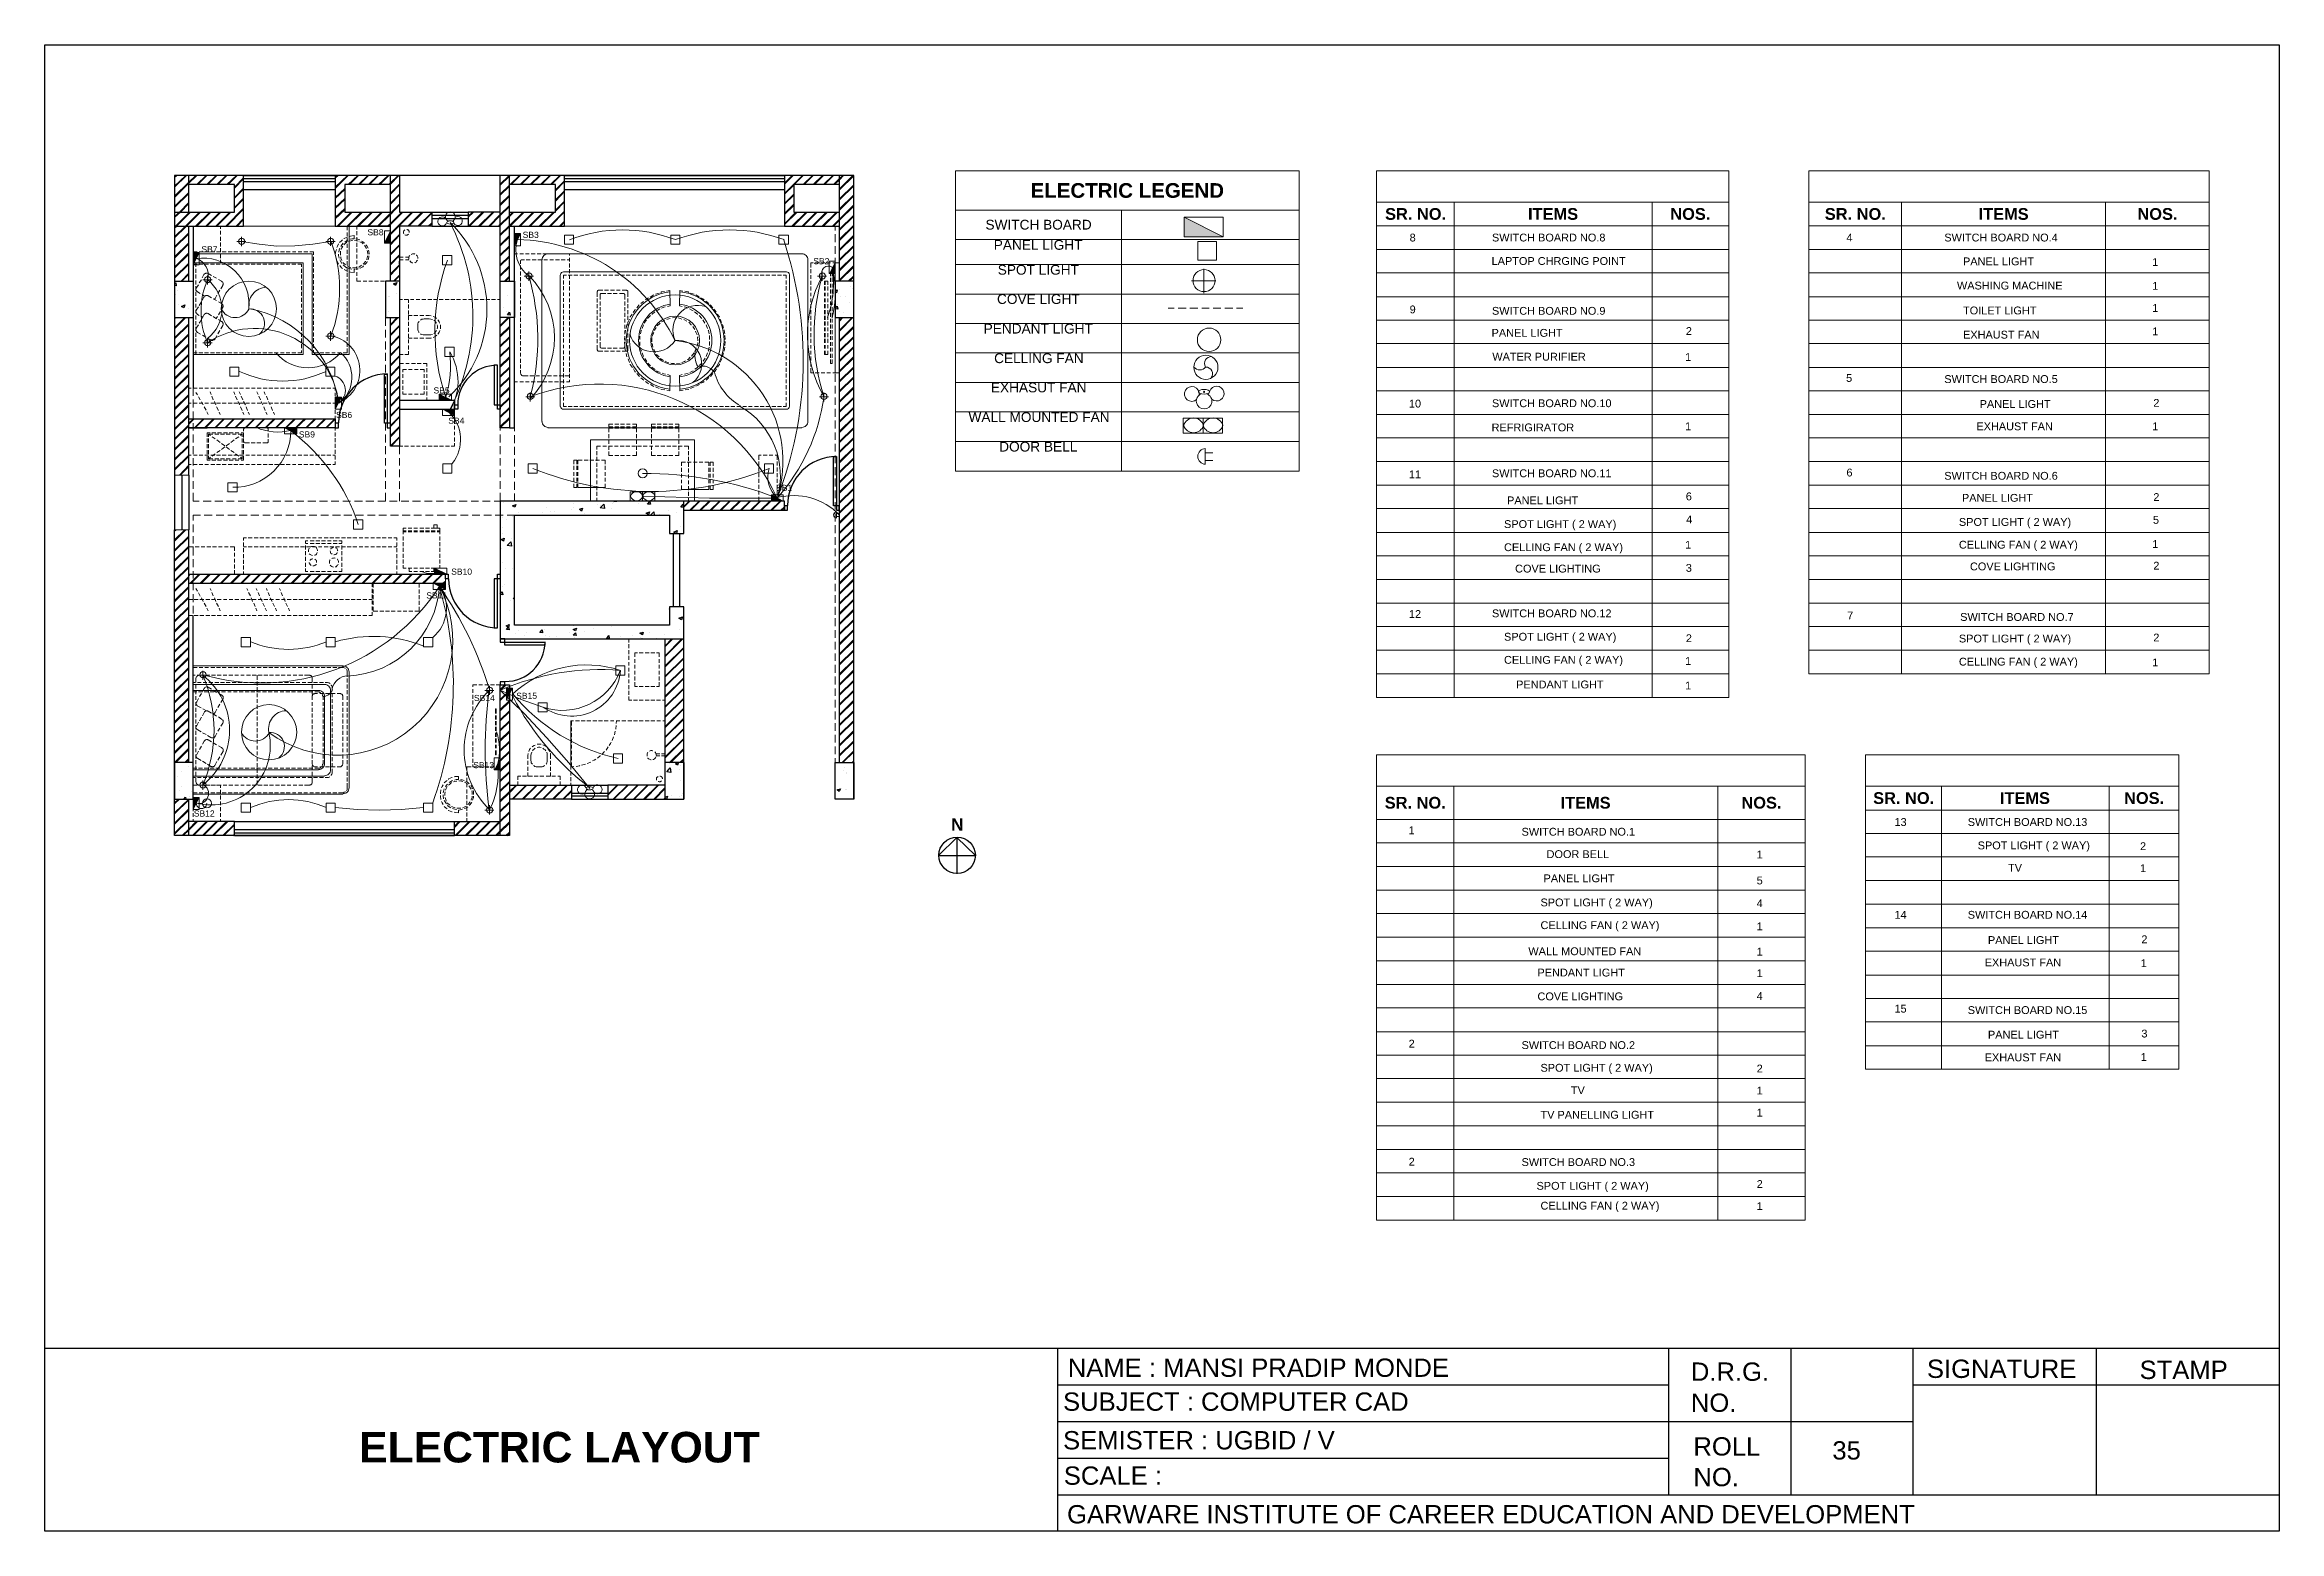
# Model space of a CAD drawing. Header units: millimetres. Extents: x 68955 to 118645, y -193284 to 16474.
# Drawn here: x 68955 to 105530, y -159874 to -135542 of the extents above; entities that cross this region are included whole.
import ezdxf

# ---------------------------------------------------------------- set-up
doc = ezdxf.new("R2010")
doc.units = ezdxf.units.MM
doc.layers.add('PDF8_0', color=7, linetype='Continuous')
doc.layers.add('PDF8_switch board', color=1, linetype='Continuous')
for name, color, linetype, true_color in [('PDF8_BOX', 7, 'Continuous', 0x535353), ('PDF8_celling', 7, 'Continuous', 0x00cc70), ('PDF8_coloum', 7, 'Continuous', 0x767676), ('PDF8_door', 7, 'Continuous', 0x535353), ('PDF8_dotted line', 7, 'Continuous', 0x535353), ('PDF8_electric connection', 110, 'Continuous', 0x00ff7f), ('PDF8_fan', 7, 'Continuous', 0xff6778), ('PDF8_furniture', 7, 'Continuous', 0x989898), ('PDF8_light', 7, 'Continuous', 0xff8e53), ('PDF8_plan', 7, 'Continuous', 0x989898), ('PDF8_TEXT', 7, 'Continuous', 0x535353), ('PDF8_wall', 7, 'Continuous', 0x535353), ('PDF8_window', 7, 'Continuous', 0x535353), ('PDF8_wiring', 150, 'Continuous', 0x007fff)]:
    doc.layers.add(name, color=color, linetype=linetype, true_color=true_color)
doc.layers.add('plan', color=7, linetype='Continuous', lineweight=25)
doc.styles.add('PDF Arial', font='arial.ttf')
doc.styles.add('PDF Arial Bold', font='arialbd.ttf')

msp = doc.modelspace()

# ---------------------------------------------------------------- texts
at = {"layer": 'PDF8_TEXT', "attachment_point": 7}
for s, insert, char_height, style in [('ELECTRIC LEGEND', (85091.66, -138051.512), 239.96559, 'PDF Arial Bold'), ('SR. NO.', (90893.928, -138411.25), 191.9733, 'PDF Arial Bold'), ('ITEMS', (93233.742, -138411.25), 191.9733, 'PDF Arial Bold'), ('NOS.', (95561.739, -138411.25), 191.9733, 'PDF Arial Bold'), ('SR. NO.', (98090.63, -138411.25), 191.9733, 'PDF Arial Bold'), ('ITEMS', (100607.703, -138411.25), 191.9733, 'PDF Arial Bold'), ('NOS.', (103207.497, -138411.25), 191.9733, 'PDF Arial Bold'), ('SB8', (74237.521, -138663.621), 99.9857, 'PDF Arial'), ('SB3', (76778.229, -138705.05), 99.9857, 'PDF Arial'), ('SWITCH BOARD', (84353.083, -138570.107), 159.97706, 'PDF Arial'), ('SB7', (71519.555, -138941.327), 99.9857, 'PDF Arial'), ('PANEL LIGHT', (84488.981, -138900.989), 159.97706, 'PDF Arial'), ('8', (91295.714, -138764.545), 127.981, 'PDF Arial'), ('SWITCH BOARD NO.8', (92642.88, -138764.545), 127.9808, 'PDF Arial'), ('4', (98445.147, -138762.363), 127.981, 'PDF Arial'), ('SWITCH BOARD NO.4', (100046.384, -138764.545), 127.9808, 'PDF Arial'), ('SB2', (81534.67, -139136.311), 99.9857, 'PDF Arial'), ('SPOT LIGHT', (84553.976, -139308.684), 159.9771, 'PDF Arial'), ('LAPTOP CHRGING POINT', (92636.971, -139148.606), 127.9808, 'PDF Arial'), ('PANEL LIGHT', (100352.947, -139154.514), 127.9808, 'PDF Arial'), ('1', (103449.75, -139164.149), 127.981, 'PDF Arial'), ('COVE LIGHT', (84542.158, -139787.283), 159.9771, 'PDF Arial'), ('WASHING MACHINE', (100253.54, -139550.392), 127.9808, 'PDF Arial'), ('1', (103449.75, -139554.118), 127.981, 'PDF Arial'), ('9', (91295.714, -139940.361), 127.981, 'PDF Arial'), ('SWITCH BOARD NO.9', (92642.88, -139963.996), 127.9808, 'PDF Arial'), ('TOILET LIGHT', (100352.947, -139958.087), 127.9808, 'PDF Arial'), ('1', (103449.75, -139914.544), 127.981, 'PDF Arial'), ('PENDANT LIGHT', (84323.539, -140271.79), 159.97706, 'PDF Arial'), ('PANEL LIGHT', (92636.971, -140324.422), 127.9808, 'PDF Arial'), ('2', (95815.81, -140292.696), 127.981, 'PDF Arial'), ('EXHAUST FAN', (100352.947, -140353.965), 127.9808, 'PDF Arial'), ('1', (103449.75, -140298.605), 127.981, 'PDF Arial'), ('CELLING FAN', (84494.89, -140756.297), 159.97706, 'PDF Arial'), ('WATER PURIFIER', (92648.788, -140714.391), 127.9808, 'PDF Arial'), ('1', (95803.993, -140718.117), 127.981, 'PDF Arial'), ('SB5', (75318.799, -141251.598), 99.9857, 'PDF Arial'), ('EXHASUT FAN', (84441.712, -141234.895), 159.97706, 'PDF Arial'), ('5', (98439.238, -141063), 127.981, 'PDF Arial'), ('SWITCH BOARD NO.5', (100046.384, -141080.725), 127.9808, 'PDF Arial'), ('10', (91283.897, -141482.512), 127.9808, 'PDF Arial'), ('SWITCH BOARD NO.10', (92642.88, -141476.603), 127.9808, 'PDF Arial'), ('PANEL LIGHT', (100624.743, -141488.42), 127.9808, 'PDF Arial'), ('2', (103467.476, -141468.512), 127.981, 'PDF Arial'), ('SB9', (73114.883, -141972.45), 99.9857, 'PDF Arial'), ('SB6', (73723.471, -141653.384), 99.9857, 'PDF Arial'), ('SB4', (75561.052, -141747.922), 99.9857, 'PDF Arial'), ('WALL MOUNTED FAN', (84075.377, -141719.402), 159.97706, 'PDF Arial'), ('REFRIGIRATOR', (92636.971, -141872.481), 127.9808, 'PDF Arial'), ('1', (95803.993, -141852.572), 127.981, 'PDF Arial'), ('EXHAUST FAN', (100571.566, -141854.755), 127.9808, 'PDF Arial'), ('1', (103449.75, -141852.572), 127.981, 'PDF Arial'), ('DOOR BELL', (84577.61, -142203.909), 159.9771, 'PDF Arial'), ('11', (91283.897, -142638.419), 127.9808, 'PDF Arial'), ('SWITCH BOARD NO.11', (92642.88, -142622.876), 127.9808, 'PDF Arial'), ('6', (98445.147, -142611.059), 127.981, 'PDF Arial'), ('SWITCH BOARD NO.6', (100046.384, -142664.236), 127.9808, 'PDF Arial'), ('SB1', (80926.082, -142846.926), 99.9857, 'PDF Arial'), ('PANEL LIGHT', (92890.357, -143066.023), 127.9808, 'PDF Arial'), ('6', (95815.81, -143001.028), 127.981, 'PDF Arial'), ('PANEL LIGHT', (100335.221, -143024.662), 127.9808, 'PDF Arial'), ('2', (103467.476, -143010.662), 127.981, 'PDF Arial'), ('SPOT LIGHT ( 2 WAY)', (92840.653, -143491.435), 127.9808, 'PDF Arial'), ('4', (95821.719, -143376.997), 127.981, 'PDF Arial'), ('SPOT LIGHT ( 2 WAY)', (100285.518, -143455.983), 127.9808, 'PDF Arial'), ('5', (103461.567, -143385.088), 127.981, 'PDF Arial'), ('CELLING FAN ( 2 WAY)', (92840.653, -143869.587), 127.9808, 'PDF Arial'), ('1', (95803.993, -143790.601), 127.981, 'PDF Arial'), ('CELLING FAN ( 2 WAY)', (100285.518, -143828.227), 127.9808, 'PDF Arial'), ('1', (103449.75, -143778.783), 127.981, 'PDF Arial'), ('COVE LIGHTING', (93021.386, -144182.752), 127.9808, 'PDF Arial'), ('3', (95815.81, -144171.022), 127.981, 'PDF Arial'), ('COVE LIGHTING', (100466.25, -144147.3), 127.9808, 'PDF Arial'), ('2', (103467.476, -144133.301), 127.981, 'PDF Arial'), ('SB10', (75608.321, -144217.726), 99.9857, 'PDF Arial'), ('SB11', (75200.626, -144607.696), 99.9857, 'PDF Arial'), ('12', (91283.897, -144925.056), 127.9808, 'PDF Arial'), ('SWITCH BOARD NO.12', (92642.88, -144915.421), 127.9808, 'PDF Arial'), ('7', (98456.964, -144948.691), 127.981, 'PDF Arial'), ('SPOT LIGHT ( 2 WAY)', (92840.653, -145334.925), 127.9808, 'PDF Arial'), ('2', (95815.81, -145320.934), 127.981, 'PDF Arial'), ('SPOT LIGHT ( 2 WAY)', (100285.518, -145364.468), 127.9808, 'PDF Arial'), ('SWITCH BOARD NO.7', (100306.363, -144974.508), 127.9808, 'PDF Arial'), ('2', (103467.476, -145309.117), 127.981, 'PDF Arial'), ('CELLING FAN ( 2 WAY)', (92840.653, -145713.077), 127.9808, 'PDF Arial'), ('1', (95803.993, -145693.177), 127.981, 'PDF Arial'), ('CELLING FAN ( 2 WAY)', (100285.518, -145742.62), 127.9808, 'PDF Arial'), ('1', (103449.75, -145716.812), 127.981, 'PDF Arial'), ('SB14', (75980.565, -146285.744), 99.9857, 'PDF Arial'), ('SB15', (76671.873, -146250.293), 99.9857, 'PDF Arial'), ('PENDANT LIGHT', (93039.112, -146079.42), 127.9808, 'PDF Arial'), ('1', (95803.993, -146094.963), 127.981, 'PDF Arial'), ('SB13', (75968.747, -147384.816), 99.9857, 'PDF Arial'), ('SB12', (71395.474, -148176.503), 99.9857, 'PDF Arial'), ('SR. NO.', (90888.019, -148048.213), 191.9733, 'PDF Arial Bold'), ('ITEMS', (93765.518, -148048.213), 191.9733, 'PDF Arial Bold'), ('NOS.', (96725.738, -148048.213), 191.9733, 'PDF Arial Bold'), ('SR. NO.', (98882.385, -147971.401), 191.9733, 'PDF Arial Bold'), ('ITEMS', (100956.312, -147971.401), 191.9733, 'PDF Arial Bold'), ('NOS.', (102988.878, -147971.401), 191.9733, 'PDF Arial Bold'), ('N', (83791.763, -148405.235), 199.971, 'PDF Arial Bold'), ('1', (91277.988, -148464.321), 127.981, 'PDF Arial'), ('SWITCH BOARD NO.1', (93127.387, -148490.138), 127.9808, 'PDF Arial'), ('13', (99230.994, -148330.692), 127.9808, 'PDF Arial'), ('SWITCH BOARD NO.13', (100430.444, -148330.692), 127.9808, 'PDF Arial'), ('DOOR BELL', (93536.831, -148856.472), 127.9808, 'PDF Arial'), ('1', (96975.294, -148860.199), 127.981, 'PDF Arial'), ('SPOT LIGHT ( 2 WAY)', (100592.766, -148750.109), 127.9808, 'PDF Arial'), ('2', (103250.251, -148724.3), 127.981, 'PDF Arial'), ('PANEL LIGHT', (93487.127, -149252.35), 127.9808, 'PDF Arial'), ('5', (96975.294, -149287.802), 127.981, 'PDF Arial'), ('TV', (101089.799, -149078.818), 127.9808, 'PDF Arial'), ('1', (103250.251, -149084.726), 127.981, 'PDF Arial'), ('SPOT LIGHT ( 2 WAY)', (93437.424, -149683.671), 127.9808, 'PDF Arial'), ('4', (96975.294, -149657.863), 127.981, 'PDF Arial'), ('CELLING FAN ( 2 WAY)', (93437.424, -150055.915), 127.9808, 'PDF Arial'), ('1', (96975.294, -150036.014), 127.981, 'PDF Arial'), ('14', (99230.994, -149846.939), 127.9808, 'PDF Arial'), ('SWITCH BOARD NO.14', (100430.444, -149849.121), 127.9808, 'PDF Arial'), ('WALL MOUNTED FAN', (93238.611, -150445.892), 127.9808, 'PDF Arial'), ('PANEL LIGHT', (100760.642, -150262.725), 127.9808, 'PDF Arial'), ('2', (103272.492, -150248.725), 127.981, 'PDF Arial'), ('PENDANT LIGHT', (93387.721, -150794.501), 127.9808, 'PDF Arial'), ('1', (96975.294, -150449.618), 127.981, 'PDF Arial'), ('1', (96975.294, -150804.135), 127.981, 'PDF Arial'), ('EXHAUST FAN', (100707.464, -150629.059), 127.9808, 'PDF Arial'), ('1', (103260.674, -150638.694), 127.981, 'PDF Arial'), ('4', (96975.294, -151176.379), 127.981, 'PDF Arial'), ('COVE LIGHTING', (93387.721, -151184.47), 127.9808, 'PDF Arial'), ('15', (99230.994, -151385.363), 127.9808, 'PDF Arial'), ('SWITCH BOARD NO.15', (100430.444, -151408.997), 127.9808, 'PDF Arial'), ('PANEL LIGHT', (100760.642, -151810.784), 127.9808, 'PDF Arial'), ('3', (103272.492, -151793.145), 127.981, 'PDF Arial'), ('2', (91279.383, -151956.317), 127.981, 'PDF Arial'), ('SWITCH BOARD NO.2', (93127.387, -151982.134), 127.9808, 'PDF Arial'), ('EXHAUST FAN', (100707.464, -152183.027), 127.9808, 'PDF Arial'), ('1', (103260.674, -152174.936), 127.981, 'PDF Arial'), ('SPOT LIGHT ( 2 WAY)', (93437.424, -152389.82), 127.9808, 'PDF Arial'), ('2', (96975.294, -152364.012), 127.981, 'PDF Arial'), ('TV', (93934.458, -152718.529), 127.9808, 'PDF Arial'), ('1', (96975.294, -152724.438), 127.981, 'PDF Arial'), ('TV PANELLING LIGHT', (93437.424, -153122.498), 127.9808, 'PDF Arial'), ('1', (96975.294, -153084.864), 127.981, 'PDF Arial'), ('2', (91279.383, -153888.436), 127.981, 'PDF Arial'), ('SWITCH BOARD NO.3', (93127.387, -153896.615), 127.9808, 'PDF Arial'), ('SPOT LIGHT ( 2 WAY)', (93372.429, -154321.94), 127.9808, 'PDF Arial'), ('2', (96975.294, -154254.771), 127.981, 'PDF Arial'), ('CELLING FAN ( 2 WAY)', (93437.424, -154646.914), 127.9808, 'PDF Arial'), ('1', (96975.294, -154615.197), 127.981, 'PDF Arial'), ('NAME : MANSI PRADIP MONDE', (85700.248, -157350.096), 299.95699, 'PDF Arial'), ('D.R.G.', (95898.531, -157415.09), 299.957, 'PDF Arial'), ('SIGNATURE', (99762.77, -157367.821), 299.957, 'PDF Arial'), ('STAMP', (103242.948, -157385.547), 299.957, 'PDF Arial'), ('SUBJECT : COMPUTER CAD', (85623.436, -157905.506), 299.95699, 'PDF Arial'), ('NO.', (95898.531, -157923.232), 299.957, 'PDF Arial'), ('ELECTRIC LAYOUT', (74101.623, -158753.849), 499.92831, 'PDF Arial Bold'), ('SEMISTER : UGBID / V', (85623.436, -158537.729), 299.95699, 'PDF Arial'), ('ROLL', (95939.891, -158638.175), 299.957, 'PDF Arial'), ('35', (98214.711, -158703.375), 299.957, 'PDF Arial'), ('SCALE :', (85635.254, -159116.774), 299.957, 'PDF Arial'), ('NO.', (95939.891, -159140.408), 299.957, 'PDF Arial'), ('GARWARE INSTITUTE OF CAREER EDUCATION AND DEVELOPMENT', (85688.431, -159748.996), 299.95699, 'PDF Arial')]:
    msp.add_mtext(s, dxfattribs=dict(at, insert=insert, char_height=char_height, style=style))

# ---------------------------------------------------------------- linework, layer by layer
at = {"layer": 'PDF8_0', "lineweight": 25}
for points in [[(74615.673, -138514.201), (74066.171, -138514.201)], [(74763.388, -139034.16), (74763.388, -139010.525)], [(74763.388, -139134.606), (74763.388, -139122.789), (74763.388, -139099.154), (74763.388, -139087.337)], [(74763.388, -139187.784), (74763.388, -139211.418)], [(75661.499, -141362.157), (75661.499, -141509.872)], [(79413.474, -147288.505), (79413.474, -145267.756)]]:
    msp.add_lwpolyline(points, dxfattribs=at)
at = {"layer": 'PDF8_BOX', "lineweight": 25}
for points in [[(68955.213, -156878.199), (105529.585, -156878.199), (105529.585, -159873.871), (85534.807, -159873.871), (85534.807, -156878.199)], [(95532.196, -156878.199), (95532.196, -159277.1)], [(97535.219, -156878.199), (97535.219, -159277.1)], [(99532.334, -156878.199), (99532.334, -159277.1)], [(102533.914, -156878.199), (102533.914, -159277.1)], [(85534.807, -157474.97), (95532.196, -157474.97)], [(99532.334, -157474.97), (105529.585, -157474.97)], [(85534.807, -158077.65), (99532.334, -158077.65)], [(85534.807, -158674.42), (95532.196, -158674.42)], [(85534.807, -159277.1), (105529.585, -159277.1)]]:
    msp.add_lwpolyline(points, dxfattribs=at)
at = {"layer": 'PDF8_celling', "lineweight": 13}
for points in [[(73936.181, -138514.201), (73936.181, -140611.762), (73333.502, -140611.762), (73333.502, -138963.256), (71383.656, -138963.256), (71383.656, -138514.201), (73711.654, -138514.201)], [(77463.629, -138514.201), (81061.98, -138514.201)], [(77191.832, -138963.256), (81345.594, -138963.256)], [(77091.386, -139063.703), (77091.386, -141710.766)], [(77392.725, -139311.865), (77392.725, -141462.603)], [(77445.903, -139258.687), (81091.523, -139258.687)], [(81144.701, -139311.865), (81144.701, -141462.603)], [(81446.04, -139063.703), (81446.04, -141710.766)], [(79188.947, -139589.57), (79194.855, -139790.463)], [(79348.479, -139589.57), (79342.571, -139790.463)], [(79194.855, -140984.005), (79188.947, -141184.898)], [(79342.571, -140984.005), (79348.479, -141184.898)], [(77445.903, -141509.872), (81091.523, -141509.872)], [(77191.832, -141811.212), (81345.594, -141811.212)], [(77889.05, -143010.662), (77889.05, -142012.105), (79590.733, -142012.105), (79590.733, -143010.662)], [(71383.656, -145710.903), (73835.735, -145710.903)], [(73936.181, -147708.017), (73936.181, -145811.349)], [(71383.656, -146012.243), (73534.395, -146012.243)], [(71383.656, -146112.689), (73433.948, -146112.689)], [(73534.395, -147312.14), (73534.395, -146213.136)], [(73634.842, -147412.586), (73634.842, -146112.689)], [(71383.656, -147412.586), (73433.948, -147412.586)], [(71383.656, -147513.033), (73534.395, -147513.033)], [(71383.656, -147808.464), (73835.735, -147808.464)]]:
    msp.add_lwpolyline(points, dxfattribs=at)
msp.add_lwpolyline([(71383.656, -140611.762), (71383.656, -139110.972), (73185.786, -139110.972), (73185.786, -140611.762)], close=True, dxfattribs=at)
msp.add_circle((79274.622, -140384.279), 398.831, dxfattribs=at)
for centre, radius, start, end in [((77194.786, -139060.748), 97.492, 89.9998594, 180.0001406), ((81348.549, -139060.748), 97.492, 359.9995926, 90.0004074), ((77448.857, -139308.911), 50.223, 90.0001758, 179.9998242), ((81094.477, -139308.911), 50.224, 0.0006936, 89.9993063), ((79274.623, -140384.28), 800.619, 95.7403892, 264.2596108), ((79274.621, -140384.28), 800.619, 275.7403526, 84.2596474), ((79274.62, -140384.279), 599.724, 97.1794753, 262.8205247), ((79274.623, -140384.28), 599.724, 277.1794753, 82.8205247), ((77448.857, -141459.649), 50.223, 180.0001758, 269.9998242), ((81094.477, -141459.648), 50.224, 270.0006937, 359.9993063), ((77194.786, -141707.811), 97.492, 179.9998594, 270.0001406), ((81348.549, -141707.812), 97.492, 269.9995926, 0.0004074), ((73838.689, -145808.395), 97.492, 359.9998594, 90.0001406), ((73436.903, -146210.181), 97.492, 359.9998594, 90.0001406), ((73537.35, -146109.735), 97.492, 359.9998594, 90.0001406), ((73436.903, -147309.185), 97.492, 269.9998594, 0.0001406), ((73537.35, -147409.632), 97.492, 269.9998594, 0.0001406), ((73838.689, -147705.063), 97.492, 269.9998594, 0.0001406)]:
    msp.add_arc(centre, radius, start, end, dxfattribs=at)
at = {"layer": 'PDF8_coloum', "lineweight": 25}
for points in [[(71082.317, -137692.902), (71100.043, -137681.085)], [(71082.317, -137858.344), (71265.484, -137681.085)], [(71082.317, -138023.785), (71312.753, -137793.349), (71430.925, -137681.085)], [(71082.317, -137710.628), (71111.86, -137681.085)], [(71082.317, -137876.07), (71277.301, -137681.085)], [(71082.317, -138041.511), (71312.753, -137811.075), (71442.743, -137681.085)], [(71442.743, -137828.801), (71596.367, -137681.085)], [(71460.469, -137828.801), (71608.184, -137681.085)], [(71608.184, -137828.801), (71761.808, -137681.085)], [(71625.91, -137828.801), (71773.625, -137681.085)], [(71773.625, -137828.801), (71927.25, -137681.085)], [(71791.351, -137828.801), (71939.067, -137681.085)], [(71939.067, -137828.801), (72092.691, -137681.085)], [(71956.793, -137828.801), (72104.508, -137681.085)], [(72063.148, -137876.07), (72210.864, -137722.445)], [(72063.148, -137887.887), (72210.864, -137740.171)], [(73711.654, -137710.628), (73747.105, -137681.085)], [(73711.654, -137876.07), (73912.547, -137681.085)], [(73711.654, -137728.354), (73758.923, -137681.085)], [(73711.654, -137893.795), (73924.364, -137681.085)], [(73924.364, -137828.801), (74077.988, -137681.085)], [(73942.09, -137828.801), (74089.805, -137681.085)], [(74089.805, -137828.801), (74243.43, -137681.085)], [(74107.531, -137828.801), (74255.247, -137681.085)], [(74255.247, -137828.801), (74408.871, -137681.085)], [(74272.973, -137828.801), (74420.688, -137681.085)], [(74420.688, -137828.801), (74574.313, -137681.085)], [(74438.414, -137828.801), (74586.13, -137681.085)], [(74586.13, -137828.801), (74615.673, -137805.166), (74739.754, -137681.085)], [(74603.856, -137828.801), (74615.673, -137822.892), (74751.571, -137681.085)], [(74615.673, -137970.608), (74763.388, -137822.892)], [(74615.673, -137988.333), (74763.388, -137834.709)], [(76411.894, -137822.892), (76559.61, -137681.085)], [(76571.427, -137681.085), (76565.518, -137692.902), (76411.894, -137840.618)], [(76411.894, -137988.333), (76565.518, -137840.618)], [(76411.894, -138006.059), (76565.518, -137858.344)], [(76571.427, -137828.801), (76725.051, -137681.085)], [(76589.153, -137828.801), (76736.868, -137681.085)], [(76736.868, -137828.801), (76890.492, -137681.085)], [(76754.594, -137828.801), (76902.31, -137681.085)], [(76902.31, -137828.801), (77055.934, -137681.085)], [(76920.036, -137828.801), (77067.751, -137681.085)], [(77067.751, -137828.801), (77221.375, -137681.085)], [(77085.477, -137828.801), (77233.193, -137681.085)], [(77233.193, -137828.801), (77386.817, -137681.085)], [(77250.918, -137828.801), (77398.634, -137681.085)], [(77315.913, -137917.43), (77463.629, -137769.714)], [(77315.913, -137935.156), (77463.629, -137781.532)], [(81061.98, -137811.075), (81191.97, -137681.085)], [(81061.98, -137976.516), (81357.411, -137681.085)], [(81061.98, -137822.892), (81203.787, -137681.085)], [(81061.98, -137988.333), (81215.604, -137840.618)], [(81221.513, -137828.801), (81369.228, -137681.085)], [(81369.228, -137828.801), (81522.852, -137681.085)], [(81386.954, -137828.801), (81534.67, -137681.085)], [(81534.67, -137828.801), (81688.294, -137681.085)], [(81552.396, -137828.801), (81700.111, -137681.085)], [(81700.111, -137828.801), (81853.735, -137681.085)], [(81717.837, -137828.801), (81865.553, -137681.085)], [(81865.553, -137828.801), (81965.999, -137734.263), (82019.177, -137681.085)], [(81883.278, -137828.801), (81965.999, -137751.989), (82030.994, -137681.085)], [(81965.999, -137899.704), (82184.618, -137681.085)], [(81965.999, -137917.43), (82196.435, -137686.994)], [(81965.999, -138065.145), (82196.435, -137834.709)], [(81965.999, -138082.871), (82196.435, -137852.435)], [(71082.317, -138189.227), (71312.753, -137958.79)], [(71082.317, -138206.952), (71312.753, -137976.516)], [(71082.317, -138354.668), (71159.129, -138283.765), (71312.753, -138124.232)], [(71082.317, -138372.394), (71176.855, -138283.765), (71312.753, -138141.958)], [(71921.341, -138514.201), (72210.864, -138218.77)], [(71939.067, -138514.201), (72210.864, -138236.496)], [(72063.148, -138041.511), (72210.864, -137887.887)], [(72063.148, -138053.328), (72210.864, -137905.613)], [(72063.148, -138206.952), (72210.864, -138053.328)], [(72063.148, -138218.77), (72210.864, -138071.054)], [(73711.654, -138041.511), (73865.278, -137893.795)], [(73711.654, -138059.237), (73865.278, -137911.521)], [(73711.654, -138206.952), (73865.278, -138059.237)], [(73711.654, -138224.678), (73865.278, -138076.963)], [(73711.654, -138372.394), (73865.278, -138224.678)], [(73711.654, -138390.12), (73865.278, -138242.404)], [(74763.388, -138153.775), (74615.673, -138301.49), (74402.962, -138514.201)], [(74763.388, -138165.592), (74615.673, -138319.216), (74420.688, -138514.201)], [(74615.673, -138136.049), (74763.388, -137988.333)], [(74615.673, -138153.775), (74763.388, -138000.151)], [(76565.518, -138171.501), (76411.894, -138319.216), (76222.818, -138514.201)], [(76565.518, -138189.227), (76411.894, -138336.942), (76240.544, -138514.201)], [(76411.894, -138153.775), (76565.518, -138006.059)], [(76411.894, -138171.501), (76565.518, -138023.785)], [(77315.913, -138082.871), (77463.629, -137935.156)], [(77315.913, -138100.597), (77463.629, -137946.973)], [(77315.913, -138248.313), (77463.629, -138100.597)], [(77315.913, -138266.039), (77463.629, -138112.414)], [(81061.98, -138141.958), (81215.604, -137988.333)], [(81061.98, -138153.775), (81215.604, -138006.059)], [(81061.98, -138307.399), (81215.604, -138153.775)], [(81061.98, -138319.216), (81215.604, -138171.501)], [(82196.435, -138165.592), (81965.999, -138396.028), (81847.827, -138514.201)], [(82196.435, -138183.318), (81965.999, -138413.754), (81865.553, -138514.201)], [(81965.999, -138230.587), (82196.435, -138000.151)], [(81965.999, -138248.313), (82196.435, -138017.877)], [(71082.317, -138520.109), (71094.134, -138514.201), (71324.57, -138283.765)], [(71082.317, -138685.551), (71259.575, -138514.201), (71490.012, -138283.765)], [(71082.317, -138537.835), (71111.86, -138514.201), (71342.296, -138283.765)], [(71082.317, -138703.277), (71277.301, -138514.201), (71507.737, -138283.765)], [(71425.017, -138514.201), (71655.453, -138283.765)], [(71442.743, -138514.201), (71673.179, -138283.765)], [(71590.458, -138514.201), (71820.894, -138283.765)], [(71608.184, -138514.201), (71838.62, -138283.765)], [(71755.9, -138514.201), (71986.336, -138283.765)], [(71773.625, -138514.201), (72004.062, -138283.765)], [(72086.782, -138514.201), (72210.864, -138384.211)], [(72104.508, -138514.201), (72210.864, -138401.937)], [(73741.197, -138514.201), (73971.633, -138283.765)], [(73758.923, -138514.201), (73989.359, -138283.765)], [(73906.638, -138514.201), (74137.074, -138283.765)], [(73924.364, -138514.201), (74154.8, -138283.765)], [(74072.08, -138514.201), (74302.516, -138283.765)], [(74089.805, -138514.201), (74320.242, -138283.765)], [(74237.521, -138514.201), (74467.957, -138283.765)], [(74255.247, -138514.201), (74485.683, -138283.765)], [(74798.84, -138283.765), (74615.673, -138466.932), (74568.404, -138514.201)], [(74816.566, -138283.765), (74615.673, -138484.658), (74586.13, -138514.201)], [(74615.673, -138632.373), (74964.282, -138283.765)], [(74615.673, -138650.099), (74982.007, -138283.765)], [(74899.287, -138514.201), (75129.723, -138283.765)], [(74917.013, -138514.201), (75147.449, -138283.765)], [(75064.728, -138514.201), (75289.256, -138289.673)], [(75082.454, -138514.201), (75289.256, -138301.49)], [(75230.17, -138514.201), (75289.256, -138455.115)], [(75247.895, -138514.201), (75289.256, -138466.932)], [(75886.027, -138348.759), (75956.93, -138283.765)], [(75886.027, -138366.485), (75974.656, -138283.765)], [(75891.935, -138514.201), (76122.372, -138283.765)], [(75909.661, -138514.201), (76140.097, -138283.765)], [(76057.377, -138514.201), (76287.813, -138283.765)], [(76075.103, -138514.201), (76305.539, -138283.765)], [(76388.26, -138514.201), (76411.894, -138484.658), (76565.518, -138336.942), (76618.696, -138283.765)], [(76405.985, -138514.201), (76411.894, -138502.384), (76565.518, -138354.668), (76636.422, -138283.765)], [(76784.137, -138283.765), (76565.518, -138502.384), (76411.894, -138650.099)], [(76411.894, -138667.825), (76565.518, -138520.109)], [(76571.427, -138514.201), (76801.863, -138283.765)], [(76719.142, -138514.201), (76949.579, -138283.765)], [(76736.868, -138514.201), (76967.305, -138283.765)], [(76884.584, -138514.201), (77115.02, -138283.765)], [(76902.31, -138514.201), (77132.746, -138283.765)], [(77050.025, -138514.201), (77280.462, -138283.765)], [(77067.751, -138514.201), (77298.187, -138283.765)], [(77215.467, -138514.201), (77463.629, -138266.039)], [(77233.193, -138514.201), (77463.629, -138277.856)], [(77380.908, -138514.201), (77463.629, -138431.48)], [(77398.634, -138514.201), (77463.629, -138443.297)], [(81061.98, -138472.84), (81251.056, -138283.765)], [(81061.98, -138484.658), (81268.782, -138283.765)], [(81186.061, -138514.201), (81416.497, -138283.765)], [(81203.787, -138514.201), (81434.223, -138283.765)], [(81351.502, -138514.201), (81581.939, -138283.765)], [(81369.228, -138514.201), (81599.665, -138283.765)], [(81516.944, -138514.201), (81747.38, -138283.765)], [(81534.67, -138514.201), (81765.106, -138283.765)], [(81682.385, -138514.201), (81912.822, -138283.765)], [(81700.111, -138514.201), (81930.547, -138283.765)], [(81965.999, -138561.47), (82196.435, -138331.034)], [(81965.999, -138579.196), (82196.435, -138348.759)], [(81965.999, -138726.911), (82196.435, -138496.475)], [(81965.999, -138744.637), (82196.435, -138514.201)], [(71082.317, -138850.992), (71312.753, -138620.556)], [(71082.317, -138868.718), (71312.753, -138638.282)], [(71082.317, -139016.434), (71312.753, -138785.997)], [(71082.317, -139034.16), (71312.753, -138803.723)], [(71082.317, -139181.875), (71312.753, -138951.439)], [(71082.317, -139199.601), (71312.753, -138969.165)], [(74615.673, -138797.815), (74763.388, -138650.099)], [(74615.673, -138815.541), (74763.388, -138661.916)], [(74615.673, -138963.256), (74763.388, -138815.541)], [(74615.673, -138980.982), (74763.388, -138827.358)], [(74615.673, -139128.698), (74763.388, -138980.982)], [(76411.894, -138815.541), (76565.518, -138667.825)], [(76411.894, -138833.266), (76565.518, -138685.551)], [(76411.894, -138980.982), (76565.518, -138833.266)], [(76411.894, -138998.708), (76565.518, -138850.992)], [(81965.999, -138892.353), (82196.435, -138661.916)], [(81965.999, -138910.078), (82196.435, -138679.642)], [(81965.999, -139057.794), (82196.435, -138827.358)], [(81965.999, -139075.52), (82196.435, -138845.084)], [(71082.317, -139347.317), (71312.753, -139116.88)], [(71082.317, -139365.042), (71312.753, -139134.606)], [(71188.672, -139412.311), (71312.753, -139282.322)], [(71200.489, -139412.311), (71312.753, -139300.048)], [(74615.673, -139146.423), (74763.388, -138992.799)], [(74615.673, -139294.139), (74763.388, -139146.423)], [(74615.673, -139311.865), (74763.388, -139158.241)], [(74662.942, -139412.311), (74763.388, -139311.865)], [(74674.759, -139412.311), (74763.388, -139323.682)], [(76411.894, -139146.423), (76565.518, -138998.708)], [(76411.894, -139164.149), (76565.518, -139016.434)], [(76411.894, -139311.865), (76565.518, -139164.149)], [(76411.894, -139329.591), (76565.518, -139181.875)], [(76482.798, -139412.311), (76565.518, -139329.591)], [(76494.615, -139412.311), (76565.518, -139347.317)], [(81965.999, -139223.235), (82196.435, -138992.799)], [(81965.999, -139240.961), (82196.435, -139010.525)], [(81965.999, -139388.677), (82196.435, -139158.241)], [(81965.999, -139406.403), (82196.435, -139175.967)], [(82107.806, -139412.311), (82196.435, -139323.682)], [(82125.532, -139412.311), (82196.435, -139341.408)], [(71082.317, -140009.082), (71082.317, -140009.082)], [(71082.317, -140174.524), (71247.758, -140009.082)], [(71082.317, -140026.808), (71100.043, -140009.082)], [(71082.317, -140192.25), (71265.484, -140009.082)], [(74615.673, -140121.346), (74722.028, -140009.082)], [(74615.673, -140139.072), (74739.754, -140009.082)], [(76411.894, -140139.072), (76541.884, -140009.082)], [(76411.894, -140156.798), (76559.61, -140009.082)], [(81965.999, -140050.443), (82007.359, -140009.082)], [(81965.999, -140215.884), (82172.801, -140009.082)], [(81965.999, -140068.168), (82019.177, -140009.082)], [(81965.999, -140233.61), (82184.618, -140009.082)], [(71082.317, -140339.965), (71312.753, -140109.529)], [(71082.317, -140357.691), (71312.753, -140127.255)], [(71082.317, -140505.407), (71312.753, -140274.97)], [(71082.317, -140523.132), (71312.753, -140292.696)], [(71082.317, -140670.848), (71312.753, -140440.412)], [(74615.673, -140286.788), (74763.388, -140139.072)], [(74615.673, -140304.513), (74763.388, -140150.889)], [(74615.673, -140452.229), (74763.388, -140304.513)], [(74615.673, -140469.955), (74763.388, -140316.331)], [(76411.894, -140304.513), (76565.518, -140156.798)], [(76411.894, -140322.239), (76565.518, -140174.524)], [(76411.894, -140469.955), (76565.518, -140322.239)], [(76411.894, -140487.681), (76565.518, -140339.965)], [(81965.999, -140381.325), (82196.435, -140150.889)], [(81965.999, -140399.051), (82196.435, -140168.615)], [(81965.999, -140546.767), (82196.435, -140316.331)], [(81965.999, -140564.493), (82196.435, -140334.056)], [(71082.317, -140688.574), (71312.753, -140458.138)], [(71082.317, -140836.289), (71312.753, -140605.853)], [(71082.317, -140854.015), (71312.753, -140623.579)], [(71082.317, -141001.731), (71312.753, -140771.295)], [(71082.317, -141019.457), (71312.753, -140789.02)], [(74615.673, -140617.67), (74763.388, -140469.955)], [(74615.673, -140635.396), (74763.388, -140481.772)], [(74615.673, -140783.112), (74763.388, -140635.396)], [(74615.673, -140800.838), (74763.388, -140647.213)], [(74615.673, -140948.553), (74763.388, -140800.838)], [(76411.894, -140635.396), (76565.518, -140487.681)], [(76411.894, -140653.122), (76565.518, -140505.407)], [(76411.894, -140800.838), (76565.518, -140653.122)], [(76411.894, -140818.564), (76565.518, -140670.848)], [(81965.999, -140712.208), (82196.435, -140481.772)], [(81965.999, -140729.934), (82196.435, -140499.498)], [(81965.999, -140877.65), (82196.435, -140647.213)], [(81965.999, -140895.376), (82196.435, -140664.939)], [(71082.317, -141167.172), (71312.753, -140936.736)], [(71082.317, -141184.898), (71312.753, -140954.462)], [(71082.317, -141332.614), (71312.753, -141102.177)], [(71082.317, -141350.34), (71312.753, -141119.903)], [(74615.673, -140966.279), (74763.388, -140812.655)], [(74615.673, -141113.995), (74763.388, -140966.279)], [(74615.673, -141131.721), (74763.388, -140978.096)], [(74615.673, -141279.436), (74763.388, -141131.721)], [(74615.673, -141297.162), (74763.388, -141143.538)], [(76411.894, -140966.279), (76565.518, -140818.564)], [(76411.894, -140984.005), (76565.518, -140836.289)], [(76411.894, -141131.721), (76565.518, -140984.005)], [(76411.894, -141149.446), (76565.518, -141001.731)], [(76411.894, -141297.162), (76565.518, -141149.446)], [(76411.894, -141314.888), (76565.518, -141167.172)], [(81965.999, -141043.091), (82196.435, -140812.655)], [(81965.999, -141060.817), (82196.435, -140830.381)], [(81965.999, -141208.533), (82196.435, -140978.096)], [(81965.999, -141226.258), (82196.435, -140995.822)], [(81965.999, -141373.974), (82196.435, -141143.538)], [(81965.999, -141391.7), (82196.435, -141161.264)], [(71082.317, -141498.055), (71312.753, -141267.619)], [(71082.317, -141515.781), (71312.753, -141285.345)], [(71082.317, -141663.497), (71312.753, -141433.06)], [(71082.317, -141681.222), (71312.753, -141450.786)], [(74615.673, -141444.878), (74763.388, -141297.162)], [(74615.673, -141462.603), (74763.388, -141308.979)], [(74615.673, -141610.319), (74763.388, -141462.603)], [(74615.673, -141628.045), (74763.388, -141474.421)], [(76411.894, -141462.603), (76565.518, -141314.888)], [(76411.894, -141480.329), (76565.518, -141332.614)], [(76411.894, -141628.045), (76565.518, -141480.329)], [(76411.894, -141645.771), (76565.518, -141498.055)], [(81965.999, -141539.415), (82196.435, -141308.979)], [(81965.999, -141557.141), (82196.435, -141326.705)], [(81965.999, -141704.857), (82196.435, -141474.421)], [(81965.999, -141722.583), (82196.435, -141492.146)], [(71082.317, -141828.938), (71312.753, -141598.502)], [(71082.317, -141846.664), (71312.753, -141616.228)], [(71082.317, -141994.379), (71312.753, -141763.943)], [(71082.317, -142012.105), (71312.753, -141781.669)], [(71312.753, -141734.4), (71389.565, -141663.497)], [(71312.753, -141752.126), (71401.382, -141663.497)], [(71407.291, -141811.212), (71555.006, -141663.497)], [(71419.108, -141811.212), (71566.824, -141663.497)], [(71572.732, -141811.212), (71720.448, -141663.497)], [(71584.55, -141811.212), (71732.265, -141663.497)], [(71738.174, -141811.212), (71885.889, -141663.497)], [(71749.991, -141811.212), (71897.707, -141663.497)], [(71903.615, -141811.212), (72051.331, -141663.497)], [(71915.432, -141811.212), (72063.148, -141663.497)], [(72069.057, -141811.212), (72216.772, -141663.497)], [(72080.874, -141811.212), (72228.589, -141663.497)], [(72234.498, -141811.212), (72382.214, -141663.497)], [(72246.315, -141811.212), (72394.031, -141663.497)], [(72399.939, -141811.212), (72547.655, -141663.497)], [(72411.757, -141811.212), (72559.472, -141663.497)], [(72565.381, -141811.212), (72713.096, -141663.497)], [(72577.198, -141811.212), (72724.914, -141663.497)], [(72730.822, -141811.212), (72878.538, -141663.497)], [(72742.64, -141811.212), (72896.264, -141663.497)], [(72896.264, -141811.212), (73043.979, -141663.497)], [(72908.081, -141811.212), (73061.705, -141663.497)], [(73061.705, -141811.212), (73209.421, -141663.497)], [(73073.522, -141811.212), (73227.147, -141663.497)], [(73227.147, -141811.212), (73374.862, -141663.497)], [(73238.964, -141811.212), (73392.588, -141663.497)], [(73392.588, -141811.212), (73540.304, -141663.497)], [(73404.405, -141811.212), (73558.029, -141663.497)], [(73558.029, -141811.212), (73705.745, -141663.497)], [(73569.847, -141811.212), (73711.654, -141669.405)], [(74615.673, -141775.76), (74763.388, -141628.045)], [(74615.673, -141793.486), (74763.388, -141639.862)], [(74615.673, -141941.202), (74763.388, -141793.486)], [(74615.673, -141958.928), (74763.388, -141805.303)], [(76411.894, -141793.486), (76565.518, -141645.771)], [(76411.894, -141811.212), (76565.518, -141663.497)], [(81965.999, -141870.298), (82196.435, -141639.862)], [(81965.999, -141888.024), (82196.435, -141657.588)], [(81965.999, -142035.74), (82196.435, -141805.303)], [(81965.999, -142053.466), (82196.435, -141823.029)], [(71082.317, -142159.821), (71312.753, -141929.385)], [(71082.317, -142177.547), (71312.753, -141947.11)], [(71082.317, -142325.262), (71312.753, -142094.826)], [(71082.317, -142342.988), (71312.753, -142112.552)], [(71082.317, -142490.704), (71312.753, -142260.267)], [(74615.673, -142106.643), (74763.388, -141958.928)], [(74627.49, -142112.552), (74763.388, -141970.745)], [(81965.999, -142201.181), (82196.435, -141970.745)], [(81965.999, -142218.907), (82196.435, -141988.471)], [(81965.999, -142366.623), (82196.435, -142136.186)], [(81965.999, -142384.348), (82196.435, -142153.912)], [(71082.317, -142508.43), (71312.753, -142277.993)], [(71159.129, -142585.242), (71312.753, -142425.709)], [(71170.946, -142585.242), (71312.753, -142443.435)], [(81965.999, -142532.064), (82196.435, -142301.628)], [(81965.999, -142549.79), (82196.435, -142319.354)], [(81965.999, -142697.505), (82196.435, -142467.069)], [(81965.999, -142715.231), (82196.435, -142484.795)], [(81965.999, -142862.947), (82196.435, -142632.511)], [(81965.999, -142880.673), (82196.435, -142650.236)], [(81965.999, -143028.388), (82196.435, -142797.952)], [(81965.999, -143046.114), (82196.435, -142815.678)], [(81965.999, -143193.83), (82196.435, -142963.393)], [(81965.999, -143211.556), (82196.435, -142981.119)], [(79413.474, -143099.292), (79502.104, -143010.662)], [(79413.474, -143111.109), (79513.921, -143010.662)], [(79513.921, -143158.378), (79667.545, -143010.662)], [(79531.647, -143158.378), (79679.362, -143010.662)], [(79679.362, -143158.378), (79832.986, -143010.662)], [(79697.088, -143158.378), (79844.804, -143010.662)], [(79844.804, -143158.378), (79998.428, -143010.662)], [(79862.53, -143158.378), (80010.245, -143010.662)], [(80010.245, -143158.378), (80163.869, -143010.662)], [(80027.971, -143158.378), (80175.687, -143010.662)], [(80175.687, -143158.378), (80329.311, -143010.662)], [(80193.412, -143158.378), (80341.128, -143010.662)], [(80341.128, -143158.378), (80494.752, -143010.662)], [(80358.854, -143158.378), (80506.569, -143010.662)], [(80506.569, -143158.378), (80660.194, -143010.662)], [(80524.295, -143158.378), (80672.011, -143010.662)], [(80672.011, -143158.378), (80825.635, -143010.662)], [(80689.737, -143158.378), (80837.452, -143010.662)], [(80837.452, -143158.378), (80991.076, -143010.662)], [(80855.178, -143158.378), (81002.894, -143010.662)], [(81002.894, -143158.378), (81061.98, -143105.2)], [(81020.62, -143158.378), (81061.98, -143117.018)], [(81965.999, -143359.271), (82196.435, -143128.835)], [(81965.999, -143376.997), (82196.435, -143146.561)], [(81965.999, -143524.713), (82196.435, -143294.276)], [(81965.999, -143542.438), (82196.435, -143312.002)], [(71082.317, -143648.794), (71247.758, -143483.352)], [(71082.317, -143501.078), (71100.043, -143483.352)], [(71082.317, -143666.52), (71265.484, -143483.352)], [(71082.317, -143814.235), (71312.753, -143583.799)], [(71082.317, -143831.961), (71312.753, -143601.525)], [(81965.999, -143690.154), (82196.435, -143459.718)], [(81965.999, -143707.88), (82196.435, -143477.444)], [(81965.999, -143855.595), (82196.435, -143625.159)], [(81965.999, -143873.321), (82196.435, -143642.885)], [(71082.317, -143979.677), (71312.753, -143749.24)], [(71082.317, -143997.402), (71312.753, -143766.966)], [(71082.317, -144145.118), (71312.753, -143914.682)], [(71082.317, -144162.844), (71312.753, -143932.408)], [(71082.317, -144310.559), (71312.753, -144080.123)], [(71082.317, -144328.285), (71312.753, -144097.849)], [(81965.999, -144021.037), (82196.435, -143790.601)], [(81965.999, -144038.763), (82196.435, -143808.326)], [(81965.999, -144186.478), (82196.435, -143956.042)], [(81965.999, -144204.204), (82196.435, -143973.768)], [(71082.317, -144476.001), (71312.753, -144245.565)], [(71082.317, -144493.727), (71312.753, -144263.29)], [(71082.317, -144641.442), (71312.753, -144411.006)], [(71082.317, -144659.168), (71312.753, -144428.732)], [(71312.753, -144216.021), (71318.662, -144210.113)], [(71312.753, -144233.747), (71336.387, -144210.113)], [(71336.387, -144357.828), (71484.103, -144210.113)], [(71354.113, -144357.828), (71501.829, -144210.113)], [(71501.829, -144357.828), (71649.544, -144210.113)], [(71519.555, -144357.828), (71667.27, -144210.113)], [(71667.27, -144357.828), (71814.986, -144210.113)], [(71684.996, -144357.828), (71832.712, -144210.113)], [(71832.712, -144357.828), (71980.427, -144210.113)], [(71850.438, -144357.828), (71998.153, -144210.113)], [(71998.153, -144357.828), (72145.869, -144210.113)], [(72015.879, -144357.828), (72163.595, -144210.113)], [(72163.595, -144357.828), (72311.31, -144210.113)], [(72181.32, -144357.828), (72329.036, -144210.113)], [(72329.036, -144357.828), (72476.752, -144210.113)], [(72346.762, -144357.828), (72494.477, -144210.113)], [(72494.477, -144357.828), (72642.193, -144210.113)], [(72512.203, -144357.828), (72659.919, -144210.113)], [(72659.919, -144357.828), (72807.634, -144210.113)], [(72677.645, -144357.828), (72825.36, -144210.113)], [(72825.36, -144357.828), (72973.076, -144210.113)], [(72843.086, -144357.828), (72990.802, -144210.113)], [(72990.802, -144357.828), (73138.517, -144210.113)], [(73008.528, -144357.828), (73156.243, -144210.113)], [(73156.243, -144357.828), (73303.959, -144210.113)], [(73173.969, -144357.828), (73321.685, -144210.113)], [(73321.685, -144357.828), (73469.4, -144210.113)], [(73339.41, -144357.828), (73487.126, -144210.113)], [(73487.126, -144357.828), (73634.842, -144210.113)], [(73504.852, -144357.828), (73652.567, -144210.113)], [(73652.567, -144357.828), (73800.283, -144210.113)], [(73670.293, -144357.828), (73818.009, -144210.113)], [(73818.009, -144357.828), (73965.724, -144210.113)], [(73835.735, -144357.828), (73983.45, -144210.113)], [(73983.45, -144357.828), (74131.166, -144210.113)], [(74001.176, -144357.828), (74148.892, -144210.113)], [(74148.892, -144357.828), (74296.607, -144210.113)], [(74166.618, -144357.828), (74314.333, -144210.113)], [(74314.333, -144357.828), (74462.049, -144210.113)], [(74332.059, -144357.828), (74479.775, -144210.113)], [(74479.775, -144357.828), (74627.49, -144210.113)], [(74497.5, -144357.828), (74645.216, -144210.113)], [(74645.216, -144357.828), (74792.932, -144210.113)], [(74662.942, -144357.828), (74810.657, -144210.113)], [(74810.657, -144357.828), (74958.373, -144210.113)], [(74828.383, -144357.828), (74976.099, -144210.113)], [(74976.099, -144357.828), (75123.814, -144210.113)], [(74993.825, -144357.828), (75141.54, -144210.113)], [(75141.54, -144357.828), (75295.164, -144210.113)], [(75159.266, -144357.828), (75306.982, -144210.113)], [(75306.982, -144357.828), (75460.606, -144210.113)], [(75324.708, -144357.828), (75472.423, -144210.113)], [(75472.423, -144357.828), (75513.783, -144322.377)], [(75490.149, -144357.828), (75513.783, -144334.194)], [(81965.999, -144351.92), (82196.435, -144121.483)], [(81965.999, -144369.646), (82196.435, -144139.209)], [(81965.999, -144517.361), (82196.435, -144286.925)], [(81965.999, -144535.087), (82196.435, -144304.651)], [(81965.999, -144682.803), (82196.435, -144452.366)], [(71082.317, -144806.884), (71312.753, -144576.447)], [(71082.317, -144824.61), (71312.753, -144594.173)], [(71082.317, -144972.325), (71312.753, -144741.889)], [(71082.317, -144990.051), (71312.753, -144759.615)], [(81965.999, -144700.528), (82196.435, -144470.092)], [(81965.999, -144848.244), (82196.435, -144617.808)], [(81965.999, -144865.97), (82196.435, -144635.534)], [(81965.999, -145013.685), (82196.435, -144783.249)], [(81965.999, -145031.411), (82196.435, -144800.975)], [(71082.317, -145137.767), (71312.753, -144907.33)], [(71082.317, -145155.492), (71312.753, -144925.056)], [(71082.317, -145303.208), (71312.753, -145072.772)], [(71082.317, -145320.934), (71312.753, -145090.498)], [(81965.999, -145179.127), (82196.435, -144948.691)], [(81965.999, -145196.853), (82196.435, -144966.416)], [(81965.999, -145344.568), (82196.435, -145114.132)], [(81965.999, -145362.294), (82196.435, -145131.858)], [(71082.317, -145468.649), (71312.753, -145238.213)], [(71082.317, -145486.375), (71312.753, -145255.939)], [(71082.317, -145634.091), (71312.753, -145403.655)], [(71082.317, -145651.817), (71312.753, -145421.38)], [(79112.135, -145380.02), (79218.49, -145267.756)], [(79112.135, -145545.461), (79383.931, -145267.756)], [(79112.135, -145391.837), (79236.216, -145267.756)], [(79112.135, -145557.279), (79401.657, -145267.756)], [(79112.135, -145710.903), (79413.474, -145409.563)], [(79112.135, -145722.72), (79413.474, -145421.38)], [(81965.999, -145510.01), (82196.435, -145279.573)], [(81965.999, -145527.736), (82196.435, -145297.299)], [(81965.999, -145675.451), (82196.435, -145445.015)], [(81965.999, -145693.177), (82196.435, -145462.741)], [(71082.317, -145799.532), (71312.753, -145569.096)], [(71082.317, -145817.258), (71312.753, -145586.822)], [(71082.317, -145964.974), (71312.753, -145734.537)], [(71082.317, -145982.7), (71312.753, -145752.263)], [(71082.317, -146130.415), (71312.753, -145899.979)], [(71082.317, -146148.141), (71312.753, -145917.705)], [(79112.135, -145876.344), (79413.474, -145575.005)], [(79112.135, -145888.162), (79413.474, -145586.822)], [(79112.135, -146041.786), (79413.474, -145740.446)], [(79112.135, -146053.603), (79413.474, -145752.263)], [(79112.135, -146207.227), (79413.474, -145905.887)], [(79112.135, -146219.044), (79413.474, -145917.705)], [(81965.999, -145840.893), (82196.435, -145610.456)], [(81965.999, -145858.618), (82196.435, -145628.182)], [(81965.999, -146006.334), (82196.435, -145775.898)], [(81965.999, -146024.06), (82196.435, -145793.624)], [(71082.317, -146295.856), (71312.753, -146065.42)], [(71082.317, -146313.582), (71312.753, -146083.146)], [(71082.317, -146461.298), (71312.753, -146230.862)], [(71082.317, -146479.024), (71312.753, -146248.588)], [(76411.894, -146094.963), (76488.706, -146018.151)], [(76411.894, -146112.689), (76506.432, -146018.151)], [(76411.894, -146260.405), (76565.518, -146112.689)], [(76411.894, -146278.131), (76565.518, -146130.415)], [(76411.894, -146425.846), (76565.518, -146278.131)], [(76411.894, -146443.572), (76565.518, -146295.856)], [(79112.135, -146372.669), (79413.474, -146071.329)], [(79112.135, -146384.486), (79413.474, -146083.146)], [(79112.135, -146538.11), (79413.474, -146236.77)], [(79112.135, -146549.927), (79413.474, -146248.588)], [(81965.999, -146171.775), (82196.435, -145941.339)], [(81965.999, -146189.501), (82196.435, -145959.065)], [(81965.999, -146337.217), (82196.435, -146106.781)], [(81965.999, -146354.943), (82196.435, -146124.506)], [(81965.999, -146502.658), (82196.435, -146272.222)], [(81965.999, -146520.384), (82196.435, -146289.948)], [(71082.317, -146626.739), (71312.753, -146396.303)], [(71082.317, -146644.465), (71312.753, -146414.029)], [(71082.317, -146792.181), (71312.753, -146561.745)], [(71082.317, -146809.907), (71312.753, -146579.47)], [(76411.894, -146591.288), (76565.518, -146443.572)], [(76411.894, -146609.013), (76565.518, -146461.298)], [(76411.894, -146756.729), (76565.518, -146609.013)], [(76411.894, -146774.455), (76565.518, -146626.739)], [(79112.135, -146703.551), (79413.474, -146402.212)], [(79112.135, -146715.369), (79413.474, -146414.029)], [(79112.135, -146868.993), (79413.474, -146567.653)], [(79112.135, -146880.81), (79413.474, -146579.47)], [(81965.999, -146668.1), (82196.435, -146437.663)], [(81965.999, -146685.826), (82196.435, -146455.389)], [(81965.999, -146833.541), (82196.435, -146603.105)], [(81965.999, -146851.267), (82196.435, -146620.831)], [(71082.317, -146957.622), (71312.753, -146727.186)], [(71082.317, -146975.348), (71312.753, -146744.912)], [(71082.317, -147123.064), (71312.753, -146892.627)], [(71082.317, -147140.789), (71312.753, -146910.353)], [(76411.894, -146922.17), (76565.518, -146774.455)], [(76411.894, -146939.896), (76565.518, -146792.181)], [(76411.894, -147087.612), (76565.518, -146939.896)], [(76411.894, -147105.338), (76565.518, -146957.622)], [(79112.135, -147034.434), (79413.474, -146733.095)], [(79112.135, -147046.252), (79413.474, -146744.912)], [(79112.135, -147199.876), (79413.474, -146898.536)], [(79112.135, -147211.693), (79413.474, -146910.353)], [(81965.999, -146998.983), (82196.435, -146768.546)], [(81965.999, -147016.708), (82196.435, -146786.272)], [(81965.999, -147164.424), (82196.435, -146933.988)], [(81965.999, -147182.15), (82196.435, -146951.714)], [(71082.317, -147288.505), (71312.753, -147058.069)], [(71100.043, -147288.505), (71312.753, -147075.795)], [(71247.758, -147288.505), (71312.753, -147223.51)], [(71265.484, -147288.505), (71312.753, -147241.236)], [(76411.894, -147253.053), (76565.518, -147105.338)], [(76411.894, -147270.779), (76565.518, -147123.064)], [(76411.894, -147418.495), (76565.518, -147270.779)], [(76411.894, -147436.221), (76565.518, -147288.505)], [(79183.038, -147288.505), (79413.474, -147063.977)], [(79200.764, -147288.505), (79413.474, -147075.795)], [(79348.479, -147288.505), (79413.474, -147229.419)], [(79366.205, -147288.505), (79413.474, -147241.236)], [(82007.359, -147288.505), (82196.435, -147099.429)], [(82019.177, -147288.505), (82196.435, -147117.155)], [(82172.801, -147288.505), (82196.435, -147264.871)], [(82184.618, -147288.505), (82196.435, -147282.596)], [(76411.894, -147583.936), (76565.518, -147436.221)], [(76411.894, -147601.662), (76565.518, -147453.946)], [(76411.894, -147749.378), (76565.518, -147601.662)], [(76411.894, -147767.103), (76565.518, -147619.388)], [(76411.894, -147914.819), (76565.518, -147767.103), (76671.873, -147660.748)], [(76411.894, -147932.545), (76565.518, -147784.829), (76683.691, -147660.748)], [(76606.879, -147891.185), (76837.315, -147660.748)], [(76618.696, -147891.185), (76849.132, -147660.748)], [(76772.32, -147891.185), (77002.756, -147660.748)], [(76784.137, -147891.185), (77014.574, -147660.748)], [(76937.761, -147891.185), (77168.198, -147660.748)], [(76949.579, -147891.185), (77180.015, -147660.748)], [(77103.203, -147891.185), (77333.639, -147660.748)], [(77115.02, -147891.185), (77345.456, -147660.748)], [(77268.644, -147891.185), (77499.081, -147660.748)], [(77280.462, -147891.185), (77510.898, -147660.748)], [(77434.086, -147891.185), (77575.893, -147749.378)], [(78172.664, -147814.372), (78326.288, -147660.748)], [(78172.664, -147660.748), (78172.664, -147660.748)], [(78172.664, -147826.19), (78338.105, -147660.748)], [(78261.293, -147891.185), (78491.729, -147660.748)], [(78273.11, -147891.185), (78503.546, -147660.748)], [(78426.734, -147891.185), (78657.171, -147660.748)], [(78438.552, -147891.185), (78668.988, -147660.748)], [(78592.176, -147891.185), (78822.612, -147660.748)], [(78603.993, -147891.185), (78834.429, -147660.748)], [(78757.617, -147891.185), (78988.053, -147660.748)], [(78775.343, -147891.185), (78999.871, -147660.748)], [(78923.059, -147891.185), (79112.135, -147702.109)], [(78940.784, -147891.185), (79112.135, -147713.926)], [(71082.317, -147950.271), (71147.312, -147891.185)], [(71082.317, -148115.712), (71312.753, -147891.185)], [(71082.317, -147967.997), (71159.129, -147891.185)], [(71082.317, -148133.438), (71312.753, -147903.002)], [(71082.317, -148281.154), (71312.753, -148050.717)], [(71082.317, -148298.879), (71312.753, -148068.443)], [(76187.366, -148487.955), (76411.894, -148263.428), (76565.518, -148115.712)], [(76411.894, -148080.26), (76565.518, -147932.545)], [(76411.894, -148097.986), (76565.518, -147950.271)], [(76411.894, -148245.702), (76565.518, -148097.986)], [(77445.903, -147891.185), (77575.893, -147767.103)], [(79088.5, -147891.185), (79112.135, -147867.55)], [(79106.226, -147891.185), (79112.135, -147879.367)], [(71082.317, -148446.595), (71312.753, -148216.159)], [(71082.317, -148464.321), (71312.753, -148233.885)], [(71206.398, -148487.955), (71312.753, -148381.6), (71436.834, -148257.519)], [(71224.124, -148487.955), (71312.753, -148399.326), (71454.56, -148257.519)], [(71371.839, -148487.955), (71602.275, -148257.519)], [(71389.565, -148487.955), (71620.001, -148257.519)], [(71537.281, -148487.955), (71767.717, -148257.519)], [(71555.006, -148487.955), (71785.443, -148257.519)], [(71702.722, -148487.955), (71933.158, -148257.519)], [(71720.448, -148487.955), (71950.884, -148257.519)], [(71868.163, -148487.955), (72063.148, -148298.879)], [(71885.889, -148487.955), (72063.148, -148310.697)], [(72033.605, -148487.955), (72063.148, -148464.321)], [(72051.331, -148487.955), (72063.148, -148476.138)], [(75661.499, -148334.331), (75738.311, -148257.519)], [(75661.499, -148352.057), (75756.037, -148257.519)], [(75673.316, -148487.955), (75903.753, -148257.519)], [(75691.042, -148487.955), (75921.478, -148257.519)], [(75838.758, -148487.955), (76069.194, -148257.519)], [(75856.484, -148487.955), (76086.92, -148257.519)], [(76004.199, -148487.955), (76234.635, -148257.519)], [(76021.925, -148487.955), (76252.361, -148257.519)], [(76169.641, -148487.955), (76400.077, -148257.519)], [(76335.082, -148487.955), (76411.894, -148411.143), (76565.518, -148263.428)], [(76352.808, -148487.955), (76411.894, -148428.869), (76565.518, -148281.154)], [(76500.523, -148487.955), (76565.518, -148428.869)], [(76518.249, -148487.955), (76565.518, -148446.595)]]:
    msp.add_lwpolyline(points, dxfattribs=at)
at = {"layer": 'PDF8_coloum', "color": 251, "lineweight": 25, "true_color": 0x535353}
for points in [[(71082.317, -139412.311), (71383.656, -139412.311)], [(74763.388, -139412.311), (74532.952, -139412.311), (74532.952, -140009.082), (74763.388, -140009.082)], [(81965.999, -139554.118), (81965.999, -139554.118)], [(71082.317, -140009.082), (71383.656, -140009.082)], [(79413.474, -147288.505), (79413.474, -147891.185), (79413.474, -147288.505), (79112.135, -147288.505)]]:
    msp.add_lwpolyline(points, dxfattribs=at)
for points in [[(76642.33, -139412.311), (76642.33, -140009.082), (76411.894, -140009.082), (76411.894, -139412.311)], [(81895.096, -139412.311), (81895.096, -140009.082), (82196.435, -140009.082), (82196.435, -139412.311)], [(71383.656, -147288.505), (71082.317, -147288.505), (71082.317, -147891.185), (71383.656, -147891.185)], [(81895.096, -147288.505), (82196.435, -147288.505), (82196.435, -147891.185), (81895.096, -147891.185)]]:
    msp.add_lwpolyline(points, close=True, dxfattribs=at)
at = {"layer": 'PDF8_door', "lineweight": 25}
for points in [[(76364.625, -141438.969), (76364.625, -140789.02), (76311.447, -140789.02), (76311.447, -141438.969)], [(74562.495, -141734.4), (74515.226, -141734.4), (74515.226, -140936.736), (74562.495, -140936.736)], [(75661.499, -141509.872), (75661.499, -141438.969), (75714.677, -141438.969), (75714.677, -141509.872)], [(76364.625, -141509.872), (76364.625, -141438.969), (76411.894, -141438.969), (76411.894, -141509.872)], [(73711.654, -141811.212), (73764.831, -141811.212), (73764.831, -141734.4), (73711.654, -141734.4)], [(74562.495, -141811.212), (74615.673, -141811.212), (74615.673, -141734.4), (74562.495, -141734.4)], [(81912.822, -143087.475), (81865.553, -143087.475), (81865.553, -142283.902), (81912.822, -142283.902)], [(81061.98, -143158.378), (81115.158, -143158.378), (81115.158, -143087.475), (81061.98, -143087.475)], [(81912.822, -143158.378), (81960.091, -143158.378), (81960.091, -143087.475), (81912.822, -143087.475)], [(75513.783, -144210.113), (75561.052, -144210.113), (75561.052, -144286.925), (75513.783, -144286.925)], [(76364.625, -144286.925), (76311.447, -144286.925), (76311.447, -145084.589), (76364.625, -145084.589)], [(76364.625, -144210.113), (76411.894, -144210.113), (76411.894, -144286.925), (76364.625, -144286.925)], [(76411.894, -145320.934), (76488.706, -145320.934), (76488.706, -145267.756), (76411.894, -145267.756)], [(76488.706, -145320.934), (77138.655, -145320.934), (77138.655, -145368.203), (76488.706, -145368.203)], [(76411.894, -146018.151), (76488.706, -146018.151), (76488.706, -145970.882), (76411.894, -145970.882)]]:
    msp.add_lwpolyline(points, close=True, dxfattribs=at)
for points in [[(79248.033, -144741.889), (79248.033, -143542.438)], [(79348.479, -144741.889), (79348.479, -143542.438)]]:
    msp.add_lwpolyline(points, dxfattribs=at)
for centre, radius, start, end in [((76364.639, -141438.983), 649.969, 89.7407753, 179.7383576), ((74565.45, -141731.446), 800.619, 90.000029, 179.999971), ((81915.777, -143084.521), 800.619, 90.0000615, 179.9999385), ((76367.58, -144283.97), 800.619, 180.000029, 269.999971), ((76494.601, -145315.011), 649.969, 269.7407753, 359.7383576)]:
    msp.add_arc(centre, radius, start, end, dxfattribs=at)
at = {"layer": 'PDF8_dotted line', "lineweight": 20}
for points in [[(76642.33, -138514.201), (76642.33, -138632.373)], [(81895.096, -138514.201), (81895.096, -138585.104)], [(76642.33, -138697.368), (76642.33, -138827.358)], [(76642.33, -138886.444), (76642.33, -139016.434)], [(81895.096, -138644.19), (81895.096, -138774.18)], [(81895.096, -138839.175), (81895.096, -138963.256)], [(76642.33, -139081.429), (76642.33, -139205.51)], [(76642.33, -139270.504), (76642.33, -139394.586)], [(81895.096, -139028.251), (81895.096, -139152.332)], [(81895.096, -139217.327), (81895.096, -139347.317)], [(76642.33, -139459.58), (76642.33, -139589.57)], [(76642.33, -139648.656), (76642.33, -139778.646)], [(81895.096, -139406.403), (81895.096, -139536.392)], [(81895.096, -139601.387), (81895.096, -139725.468)], [(71383.656, -140009.082), (71383.656, -140144.981)], [(74532.952, -140009.082), (74532.952, -140144.981)], [(74763.388, -140009.082), (74763.388, -140144.981)], [(76411.894, -140009.082), (76411.894, -140144.981)], [(76642.33, -139837.732), (76642.33, -139967.722)], [(76642.33, -140032.717), (76642.33, -140156.798)], [(81895.096, -139790.463), (81895.096, -139914.544)], [(81895.096, -139979.539), (81895.096, -140109.529)], [(71383.656, -140209.975), (71383.656, -140334.056)], [(71383.656, -140399.051), (71383.656, -140529.041)], [(74532.952, -140209.975), (74532.952, -140334.056)], [(74532.952, -140399.051), (74532.952, -140529.041)], [(74763.388, -140209.975), (74763.388, -140334.056)], [(74763.388, -140399.051), (74763.388, -140529.041)], [(76411.894, -140209.975), (76411.894, -140334.056)], [(76411.894, -140399.051), (76411.894, -140529.041)], [(76642.33, -140221.793), (76642.33, -140345.874)], [(76642.33, -140410.869), (76642.33, -140540.858)], [(81895.096, -140168.615), (81895.096, -140298.605)], [(81895.096, -140363.6), (81895.096, -140487.681)], [(71383.656, -140588.127), (71383.656, -140718.117)], [(71383.656, -140783.112), (71383.656, -140907.193)], [(74532.952, -140588.127), (74532.952, -140718.117)], [(74532.952, -140783.112), (74532.952, -140907.193)], [(74763.388, -140588.127), (74763.388, -140718.117)], [(74763.388, -140783.112), (74763.388, -140907.193)], [(76411.894, -140588.127), (76411.894, -140718.117)], [(76411.894, -140783.112), (76411.894, -140907.193)], [(76642.33, -140599.945), (76642.33, -140729.934)], [(76642.33, -140794.929), (76642.33, -140919.01)], [(81895.096, -140552.676), (81895.096, -140676.757)], [(81895.096, -140741.751), (81895.096, -140871.741)], [(71383.656, -140972.188), (71383.656, -141096.269)], [(71383.656, -141161.264), (71383.656, -141291.253)], [(74532.952, -140972.188), (74532.952, -141096.269)], [(74532.952, -141161.264), (74532.952, -141291.253)], [(74763.388, -140972.188), (74763.388, -141096.269)], [(74763.388, -141161.264), (74763.388, -141291.253)], [(76411.894, -140972.188), (76411.894, -141096.269)], [(76411.894, -141161.264), (76411.894, -141291.253)], [(76642.33, -140984.005), (76642.33, -141108.086)], [(76642.33, -141173.081), (76642.33, -141303.071)], [(81895.096, -140930.827), (81895.096, -141060.817)], [(81895.096, -141125.812), (81895.096, -141249.893)], [(71383.656, -141350.34), (71383.656, -141480.329)], [(74532.952, -141350.34), (74532.952, -141480.329)], [(74763.388, -141350.34), (74763.388, -141480.329)], [(76411.894, -141350.34), (76411.894, -141480.329)], [(76642.33, -141362.157), (76642.33, -141492.146)], [(81895.096, -141314.888), (81895.096, -141438.969)], [(81895.096, -141503.964), (81895.096, -141633.953)], [(71383.656, -141545.324), (71383.656, -141669.405)], [(71383.656, -141734.4), (71383.656, -141858.481)], [(74532.952, -141545.324), (74532.952, -141669.405)], [(74532.952, -141734.4), (74532.952, -141858.481)], [(74763.388, -141545.324), (74763.388, -141669.405)], [(74763.388, -141734.4), (74763.388, -141858.481)], [(76411.894, -141545.324), (76411.894, -141669.405)], [(76411.894, -141734.4), (76411.894, -141858.481)], [(76642.33, -141557.141), (76642.33, -141681.222)], [(76642.33, -141746.217), (76642.33, -141870.298)], [(81895.096, -141693.04), (81895.096, -141823.029)], [(81895.096, -141888.024), (81895.096, -142012.105)], [(71312.753, -142260.267), (71354.113, -142260.267)], [(71383.656, -141923.476), (71383.656, -142053.466)], [(71383.656, -142112.552), (71383.656, -142242.542)], [(71389.565, -142260.267), (71448.651, -142260.267)], [(71484.103, -142260.267), (71543.189, -142260.267)], [(71578.641, -142260.267), (71637.727, -142260.267)], [(71673.179, -142260.267), (71738.174, -142260.267)], [(71767.717, -142260.267), (71832.712, -142260.267)], [(71862.255, -142260.267), (71927.25, -142260.267)], [(71956.793, -142260.267), (72021.788, -142260.267)], [(72051.331, -142260.267), (72116.326, -142260.267)], [(72145.869, -142260.267), (72210.864, -142260.267)], [(72246.315, -142260.267), (72305.402, -142260.267)], [(72340.853, -142260.267), (72399.939, -142260.267)], [(72435.391, -142260.267), (72500.386, -142260.267)], [(72529.929, -142260.267), (72594.924, -142260.267)], [(72624.467, -142260.267), (72689.462, -142260.267)], [(72719.005, -142260.267), (72784, -142260.267)], [(72813.543, -142260.267), (72878.538, -142260.267)], [(72908.081, -142260.267), (72973.076, -142260.267)], [(73008.528, -142260.267), (73067.614, -142260.267)], [(73103.066, -142260.267), (73162.152, -142260.267)], [(73197.603, -142260.267), (73262.598, -142260.267)], [(73292.141, -142260.267), (73357.136, -142260.267)], [(73386.679, -142260.267), (73451.674, -142260.267)], [(73481.217, -142260.267), (73546.212, -142260.267)], [(73575.755, -142260.267), (73640.75, -142260.267)], [(73670.293, -142260.267), (73711.654, -142260.267)], [(74532.952, -141923.476), (74532.952, -142053.466)], [(74532.952, -142112.552), (74532.952, -142242.542)], [(74763.388, -141923.476), (74763.388, -142053.466)], [(74763.388, -142112.552), (74763.388, -142242.542)], [(76411.894, -141923.476), (76411.894, -142053.466)], [(76411.894, -142112.552), (76411.894, -142242.542)], [(76642.33, -141935.293), (76642.33, -142065.283)], [(76642.33, -142124.369), (76642.33, -142254.359)], [(81895.096, -142077.1), (81895.096, -142201.181)], [(81895.096, -142266.176), (81895.096, -142390.257)], [(71383.656, -142307.536), (71383.656, -142431.617)], [(71383.656, -142496.612), (71383.656, -142620.693)], [(74532.952, -142307.536), (74532.952, -142431.617)], [(74532.952, -142496.612), (74532.952, -142620.693)], [(74763.388, -142307.536), (74763.388, -142431.617)], [(74763.388, -142496.612), (74763.388, -142620.693)], [(76411.894, -142307.536), (76411.894, -142431.617)], [(76411.894, -142496.612), (76411.894, -142620.693)], [(76642.33, -142319.354), (76642.33, -142443.435)], [(76642.33, -142508.43), (76642.33, -142632.511)], [(81895.096, -142455.252), (81895.096, -142585.242)], [(71383.656, -142685.688), (71383.656, -142809.769)], [(71484.103, -143010.662), (71383.656, -143010.662), (71383.656, -142874.764)], [(74532.952, -142874.764), (74532.952, -143010.662), (74408.871, -143010.662)], [(74532.952, -142685.688), (74532.952, -142809.769)], [(74763.388, -142685.688), (74763.388, -142809.769)], [(74763.388, -142874.764), (74763.388, -143010.662)], [(76411.894, -142874.764), (76411.894, -143010.662), (76311.447, -143010.662)], [(76411.894, -142685.688), (76411.894, -142809.769)], [(76642.33, -142697.505), (76642.33, -142827.495)], [(76642.33, -142886.581), (76642.33, -143010.662)], [(81895.096, -142644.328), (81895.096, -142774.318)], [(81895.096, -142839.312), (81895.096, -142963.393)], [(71507.737, -143241.099), (71383.656, -143241.099), (71383.656, -143329.728)], [(71679.088, -143010.662), (71549.098, -143010.662)], [(71696.813, -143241.099), (71566.824, -143241.099)], [(71868.163, -143010.662), (71738.174, -143010.662)], [(71885.889, -143241.099), (71761.808, -143241.099)], [(72057.239, -143010.662), (71933.158, -143010.662)], [(72074.965, -143241.099), (71950.884, -143241.099)], [(72246.315, -143010.662), (72122.234, -143010.662)], [(72269.95, -143241.099), (72139.96, -143241.099)], [(72435.391, -143010.662), (72311.31, -143010.662)], [(72459.026, -143241.099), (72329.036, -143241.099)], [(72630.376, -143010.662), (72500.386, -143010.662)], [(72648.102, -143241.099), (72524.021, -143241.099)], [(72819.452, -143010.662), (72689.462, -143010.662)], [(72837.178, -143241.099), (72713.096, -143241.099)], [(73008.528, -143010.662), (72884.447, -143010.662)], [(73032.162, -143241.099), (72902.172, -143241.099)], [(73197.603, -143010.662), (73073.522, -143010.662)], [(73221.238, -143241.099), (73091.248, -143241.099)], [(73392.588, -143010.662), (73262.598, -143010.662)], [(73410.314, -143241.099), (73286.233, -143241.099)], [(73581.664, -143010.662), (73451.674, -143010.662)], [(73599.39, -143241.099), (73475.309, -143241.099)], [(73770.74, -143010.662), (73646.659, -143010.662)], [(73794.374, -143241.099), (73664.385, -143241.099)], [(73959.816, -143010.662), (73835.735, -143010.662)], [(73983.45, -143241.099), (73853.461, -143241.099)], [(74154.8, -143010.662), (74024.811, -143010.662)], [(74172.526, -143241.099), (74048.445, -143241.099)], [(74343.876, -143010.662), (74213.887, -143010.662)], [(74361.602, -143241.099), (74237.521, -143241.099)], [(74550.678, -143241.099), (74426.597, -143241.099)], [(74722.028, -143010.662), (74597.947, -143010.662)], [(74745.663, -143241.099), (74615.673, -143241.099)], [(74917.013, -143010.662), (74787.023, -143010.662)], [(74934.738, -143241.099), (74804.749, -143241.099)], [(75106.089, -143010.662), (74976.099, -143010.662)], [(75123.814, -143241.099), (74999.733, -143241.099)], [(75295.164, -143010.662), (75171.083, -143010.662)], [(75312.89, -143241.099), (75188.809, -143241.099)], [(75484.24, -143010.662), (75360.159, -143010.662)], [(75507.875, -143241.099), (75377.885, -143241.099)], [(75679.225, -143010.662), (75549.235, -143010.662)], [(75696.951, -143241.099), (75566.961, -143241.099)], [(75868.301, -143010.662), (75738.311, -143010.662)], [(75886.027, -143241.099), (75761.946, -143241.099)], [(76057.377, -143010.662), (75933.296, -143010.662)], [(76075.103, -143241.099), (75951.022, -143241.099)], [(76246.453, -143010.662), (76122.372, -143010.662)], [(76270.087, -143241.099), (76140.097, -143241.099)], [(76459.163, -143241.099), (76329.173, -143241.099)], [(76642.33, -143241.099), (76524.158, -143241.099)], [(81895.096, -143028.388), (81895.096, -143152.469)], [(81895.096, -143217.464), (81895.096, -143347.454)], [(71383.656, -143394.723), (71383.656, -143518.804)], [(71383.656, -143583.799), (71383.656, -143707.88)], [(81895.096, -143406.54), (81895.096, -143536.53)], [(81895.096, -143601.525), (81895.096, -143725.606)], [(71383.656, -143772.875), (71383.656, -143902.864)], [(71383.656, -143961.951), (71383.656, -144091.94)], [(72210.864, -143761.057), (72258.133, -143761.057)], [(72287.676, -143761.057), (72352.67, -143761.057)], [(72382.214, -143761.057), (72447.208, -143761.057)], [(72476.752, -143761.057), (72541.746, -143761.057)], [(72577.198, -143761.057), (72636.284, -143761.057)], [(72671.736, -143761.057), (72730.822, -143761.057)], [(72766.274, -143761.057), (72831.269, -143761.057)], [(72860.812, -143761.057), (72925.807, -143761.057)], [(72955.35, -143761.057), (73020.345, -143761.057)], [(73049.888, -143761.057), (73114.883, -143761.057)], [(73144.426, -143761.057), (73209.421, -143761.057)], [(73238.964, -143761.057), (73303.959, -143761.057)], [(73339.41, -143761.057), (73398.497, -143761.057)], [(73433.948, -143761.057), (73493.035, -143761.057)], [(73528.486, -143761.057), (73593.481, -143761.057)], [(73623.024, -143761.057), (73688.019, -143761.057)], [(73717.562, -143761.057), (73782.557, -143761.057)], [(73812.1, -143761.057), (73877.095, -143761.057)], [(73906.638, -143761.057), (73971.633, -143761.057)], [(74001.176, -143761.057), (74066.171, -143761.057)], [(74101.623, -143761.057), (74160.709, -143761.057)], [(74196.161, -143761.057), (74255.247, -143761.057)], [(74290.699, -143761.057), (74355.693, -143761.057)], [(74385.237, -143761.057), (74450.231, -143761.057)], [(74479.775, -143761.057), (74544.769, -143761.057)], [(74574.313, -143761.057), (74639.307, -143761.057)], [(74668.85, -143761.057), (74716.119, -143761.057)], [(81895.096, -143790.601), (81895.096, -143914.682)], [(81895.096, -143979.677), (81895.096, -144109.666)], [(71383.656, -144156.935), (71383.656, -144281.016)], [(71383.656, -144346.011), (71383.656, -144470.092)], [(81895.096, -144168.752), (81895.096, -144298.742)], [(81895.096, -144363.737), (81895.096, -144487.818)], [(71383.656, -144535.087), (71383.656, -144665.077)], [(71383.656, -144724.163), (71383.656, -144854.153)], [(81895.096, -144552.813), (81895.096, -144676.894)], [(81895.096, -144741.889), (81895.096, -144871.878)], [(71383.656, -144919.147), (71383.656, -145043.229)], [(71383.656, -145108.223), (71383.656, -145232.304)], [(81895.096, -144930.965), (81895.096, -145060.954)], [(81895.096, -145125.949), (81895.096, -145250.03)], [(71383.656, -145297.299), (71383.656, -145421.38)], [(71383.656, -145486.375), (71383.656, -145616.365)], [(81895.096, -145315.025), (81895.096, -145439.106)], [(81895.096, -145504.101), (81895.096, -145628.182)], [(71383.656, -145675.451), (71383.656, -145805.441)], [(71383.656, -145870.436), (71383.656, -145994.517)], [(81895.096, -145693.177), (81895.096, -145823.167)], [(81895.096, -145882.253), (81895.096, -146012.243)], [(71383.656, -146059.512), (71383.656, -146183.593)], [(71383.656, -146248.588), (71383.656, -146378.577)], [(81895.096, -146077.237), (81895.096, -146201.319)], [(81895.096, -146266.313), (81895.096, -146390.394)], [(71383.656, -146437.663), (71383.656, -146567.653)], [(71383.656, -146632.648), (71383.656, -146756.729)], [(81895.096, -146455.389), (81895.096, -146585.379)], [(81895.096, -146644.465), (81895.096, -146774.455)], [(71383.656, -146821.724), (71383.656, -146945.805)], [(71383.656, -147010.8), (71383.656, -147140.789)], [(81895.096, -146839.45), (81895.096, -146963.531)], [(81895.096, -147028.526), (81895.096, -147152.607)], [(71383.656, -147199.876), (71383.656, -147288.505)], [(81895.096, -147217.602), (81895.096, -147288.505)]]:
    msp.add_lwpolyline(points, dxfattribs=at)
at = {"layer": 'PDF8_dotted line', "color": 252, "lineweight": 20, "true_color": 0x989898}
for points in [[(81906.913, -139110.972), (81895.096, -139110.972), (81895.096, -139217.327)], [(81895.096, -139282.322), (81895.096, -139406.403)], [(81912.822, -139110.972), (81924.639, -139110.972)], [(81930.547, -139110.972), (81942.365, -139110.972)], [(81948.273, -139110.972), (81965.999, -139110.972)], [(81895.096, -139471.398), (81895.096, -139601.387)], [(81895.096, -139660.474), (81895.096, -139790.463)], [(81895.096, -139855.458), (81895.096, -139979.539)], [(81895.096, -140044.534), (81895.096, -140168.615)], [(81895.096, -140233.61), (81895.096, -140357.691)], [(81895.096, -140422.686), (81895.096, -140552.676)], [(81895.096, -140611.762), (81895.096, -140741.751)], [(81895.096, -140806.746), (81895.096, -140913.101), (81906.913, -140913.101)], [(81912.822, -140913.101), (81924.639, -140913.101)], [(81930.547, -140913.101), (81942.365, -140913.101)], [(81948.273, -140913.101), (81965.999, -140913.101)]]:
    msp.add_lwpolyline(points, dxfattribs=at)
at = {"layer": 'PDF8_electric connection', "lineweight": 18}
msp.add_lwpolyline([(77871.324, -147713.926), (77871.324, -147713.926)], dxfattribs=at)
for centre, radius, start, end in [((77750.195, -147734.607), 73.86, 350.0857718, 310.6716001), ((77874.279, -147805.51), 79.767, 111.3743551, 68.6256449), ((78004.268, -147728.697), 73.859, 228.527144, 161.580959)]:
    msp.add_arc(centre, radius, start, end, dxfattribs=at)
for points in [[(77874.278, -147684.383), (77843.277, -147684.383), (77818.146, -147696.287), (77818.146, -147710.972)], [(77818.146, -147710.972), (77818.146, -147725.657), (77843.277, -147737.56), (77874.278, -147737.56)], [(77930.41, -147710.972), (77930.41, -147696.287), (77905.279, -147684.383), (77874.278, -147684.383)], [(77874.278, -147737.56), (77905.279, -147737.56), (77930.41, -147725.657), (77930.41, -147710.972)]]:
    msp.add_open_spline(points, degree=3, dxfattribs=at)
at = {"layer": 'PDF8_fan', "lineweight": 13}
for points in [[(75590.596, -138455.115), (75590.596, -138455.115)], [(78739.891, -142862.947), (78739.891, -143010.662)]]:
    msp.add_lwpolyline(points, dxfattribs=at)
for points in [[(71846.402, -139868.239, 0.624280566), (72297.62, -139868.239, -0.747987075), (72463.974, -140284.494)], [(78529.734, -140282.232, 0.626414586), (79272.192, -140385.536, -0.649991858), (79774.93, -139828.669)]]:
    msp.add_lwpolyline(points, format="xyb", dxfattribs=at)
msp.add_lwpolyline([(78538.998, -142862.947), (78940.784, -142862.947), (78940.784, -143010.662), (78538.998, -143010.662)], close=True, dxfattribs=at)
for points in [[(78741.684, -142931.554, 0.750531414), (78543.116, -142931.554, 0.750531414)], [(78942.577, -142931.554, 0.750531414), (78744.009, -142931.554, 0.750531414)]]:
    msp.add_lwpolyline(points, format="xyb", close=True, dxfattribs=at)
for centre, radius in [((72296.538, -139864.321), 452.01), ((79274.622, -140384.28), 747.441), ((72627.421, -146795.135), 452.01)]:
    msp.add_circle(centre, radius, dxfattribs=at)
for centre, radius, start, end in [((75463.56, -138434.436), 73.859, 48.526708, 341.580959), ((75593.549, -138357.622), 79.767, 291.3746117, 248.6253883), ((75717.633, -138428.525), 73.86, 170.0857718, 130.6721656), ((72591.969, -139811.144), 298.386, 91.80717, 190.5522572), ((79321.89, -140768.339), 387.015, 308.9519157, 97.6960915), ((72916.943, -146741.958), 298.386, 91.80717, 190.5522572), ((72402.894, -146688.78), 251.117, 206.0485362, 333.9514638), ((72645.147, -147031.481), 233.391, 308.0347273, 95.2187823)]:
    msp.add_arc(centre, radius, start, end, dxfattribs=at)
for points in [[(75593.55, -138425.571), (75562.549, -138425.571), (75537.418, -138437.476), (75537.418, -138452.16)], [(75537.418, -138452.16), (75537.418, -138466.845), (75562.549, -138478.749), (75593.55, -138478.749)], [(75649.682, -138452.16), (75649.682, -138437.476), (75624.551, -138425.571), (75593.55, -138425.571)], [(75593.55, -138478.749), (75624.551, -138478.749), (75649.682, -138466.845), (75649.682, -138452.16)]]:
    msp.add_open_spline(points, degree=3, dxfattribs=at)
at = {"layer": 'PDF8_furniture', "lineweight": 20}
for points in [[(71448.651, -138514.201), (71383.656, -138514.201), (71383.656, -138555.561)], [(71383.656, -138591.013), (71383.656, -138650.099)], [(71543.189, -138514.201), (71484.103, -138514.201)], [(71637.727, -138514.201), (71578.641, -138514.201)], [(71738.174, -138514.201), (71673.179, -138514.201)], [(71832.712, -138555.561), (71832.712, -138514.201), (71767.717, -138514.201)], [(71832.712, -138650.099), (71832.712, -138591.013)], [(74066.171, -138567.378), (74066.171, -138514.201), (74131.166, -138514.201)], [(74066.171, -138661.916), (74066.171, -138596.922)], [(74166.618, -138514.201), (74225.704, -138514.201)], [(74261.156, -138514.201), (74320.242, -138514.201)], [(74355.693, -138514.201), (74420.688, -138514.201)], [(74450.231, -138514.201), (74515.226, -138514.201)], [(74544.769, -138514.201), (74615.673, -138514.201), (74615.673, -138567.378)], [(74615.673, -138596.922), (74615.673, -138661.916)], [(74852.018, -138573.287), (74846.109, -138579.196), (74840.201, -138585.104), (74834.292, -138591.013), (74828.383, -138602.83), (74828.383, -138608.739), (74828.383, -138620.556), (74828.383, -138626.465), (74834.292, -138632.373)], [(74922.921, -138614.647), (74922.921, -138602.83), (74922.921, -138596.922), (74917.013, -138591.013), (74911.104, -138579.196), (74905.195, -138573.287), (74893.378, -138573.287), (74887.469, -138567.378), (74881.561, -138567.378)], [(71383.656, -138685.551), (71383.656, -138750.546)], [(71383.656, -138780.089), (71383.656, -138845.084)], [(71383.656, -138874.627), (71383.656, -138939.622)], [(71383.656, -138969.165), (71383.656, -139034.16)], [(71832.712, -138750.546), (71832.712, -138685.551)], [(71832.712, -138845.084), (71832.712, -138780.089)], [(71832.712, -138939.622), (71832.712, -138874.627)], [(71832.712, -139034.16), (71832.712, -138969.165)], [(73729.38, -138892.353), (73717.562, -138939.622), (73717.562, -138957.347)], [(73764.831, -138803.723), (73747.105, -138839.175), (73735.288, -138862.81)], [(73764.831, -138969.165), (73764.831, -138992.799), (73776.648, -139034.16)], [(73788.466, -138874.627), (73776.648, -138898.261), (73770.74, -138939.622)], [(73829.826, -138738.728), (73812.1, -138750.546), (73782.557, -138780.089)], [(73794.374, -138921.896), (73794.374, -138951.439), (73794.374, -138986.891)], [(73841.643, -138791.906), (73818.009, -138815.541), (73800.283, -138845.084)], [(73835.735, -138839.175), (73818.009, -138868.718), (73806.192, -138892.353)], [(73912.547, -138691.459), (73906.638, -138691.459), (73859.369, -138715.094), (73853.461, -138715.094)], [(73900.73, -138774.18), (73871.186, -138797.815), (73853.461, -138815.541)], [(73918.455, -138738.728), (73888.912, -138756.454), (73865.278, -138774.18)], [(73995.268, -138744.637), (73983.45, -138744.637), (73942.09, -138756.454), (73930.273, -138762.363)], [(73942.09, -138679.642), (73959.816, -138673.734), (74018.902, -138667.825), (74018.902, -138721.003), (73983.45, -138721.003), (73953.907, -138726.911)], [(74083.897, -138756.454), (74072.08, -138750.546), (74024.811, -138744.637)], [(74113.44, -138738.728), (74077.988, -138726.911), (74048.445, -138721.003)], [(74066.171, -138756.454), (74066.171, -138691.459)], [(74066.171, -138850.992), (74066.171, -138785.997)], [(74066.171, -138945.53), (74066.171, -138880.535)], [(74066.171, -139040.068), (74066.171, -138975.073)], [(74166.618, -138803.723), (74148.892, -138785.997), (74113.44, -138768.272)], [(74190.252, -138791.906), (74160.709, -138768.272), (74142.983, -138756.454)], [(74219.795, -138880.535), (74207.978, -138850.992), (74190.252, -138827.358)], [(74249.338, -138874.627), (74225.704, -138833.266), (74213.887, -138815.541)], [(74243.43, -138969.165), (74237.521, -138927.804), (74231.612, -138910.078)], [(74267.064, -138969.165), (74261.156, -138921.896), (74255.247, -138904.17)], [(74615.673, -138691.459), (74615.673, -138756.454)], [(74615.673, -138785.997), (74615.673, -138850.992)], [(74615.673, -138880.535), (74615.673, -138945.53)], [(74615.673, -138975.073), (74615.673, -139040.068)], [(74852.018, -138656.008), (74857.926, -138661.916), (74869.744, -138661.916), (74875.652, -138661.916), (74887.469, -138661.916), (74893.378, -138656.008), (74905.195, -138650.099), (74911.104, -138644.19)], [(75011.551, -138969.165), (75005.642, -138963.256), (74993.825, -138963.256), (74976.099, -138963.256), (74964.282, -138969.165), (74952.464, -138975.073)], [(75064.728, -139040.068), (75064.728, -139022.342), (75058.82, -139010.525), (75052.911, -138998.708), (75041.094, -138986.891), (75041.094, -138980.982)], [(76642.33, -138963.256), (76695.508, -138963.256)], [(76730.96, -138963.256), (76790.046, -138963.256)], [(76825.498, -138963.256), (76884.584, -138963.256)], [(76920.036, -138963.256), (76985.03, -138963.256)], [(77014.574, -138963.256), (77079.568, -138963.256)], [(77109.112, -138963.256), (77174.106, -138963.256)], [(77203.649, -138963.256), (77268.644, -138963.256)], [(77298.187, -138963.256), (77363.182, -138963.256)], [(77392.725, -138963.256), (77457.72, -138963.256)], [(77493.172, -138963.256), (77546.35, -138963.256), (77546.35, -138992.799)], [(71383.656, -139063.703), (71383.656, -139110.972), (71448.651, -139110.972)], [(71383.656, -139110.972), (71460.469, -139110.972)], [(71430.925, -139175.967), (71430.925, -139110.972)], [(71430.925, -139276.413), (71430.925, -139211.418)], [(71430.925, -139370.951), (71430.925, -139305.956)], [(71484.103, -139110.972), (71543.189, -139110.972)], [(71490.012, -139110.972), (71555.006, -139110.972)], [(71531.372, -139359.134), (71560.915, -139305.956), (71566.824, -139300.048), (71572.732, -139294.139), (71584.55, -139288.23), (71590.458, -139282.322), (71596.367, -139282.322), (71608.184, -139282.322), (71614.093, -139282.322), (71625.91, -139282.322), (71631.819, -139288.23), (71684.996, -139317.773)], [(71578.641, -139110.972), (71637.727, -139110.972)], [(71584.55, -139110.972), (71649.544, -139110.972)], [(71673.179, -139110.972), (71738.174, -139110.972)], [(71679.088, -139110.972), (71744.082, -139110.972)], [(71714.539, -139335.499), (71767.717, -139365.042)], [(71767.717, -139110.972), (71832.712, -139110.972), (71832.712, -139063.703)], [(71773.625, -139110.972), (71838.62, -139110.972)], [(71868.163, -139110.972), (71933.158, -139110.972)], [(71968.61, -139110.972), (72027.696, -139110.972)], [(72063.148, -139110.972), (72122.234, -139110.972)], [(72157.686, -139110.972), (72222.681, -139110.972)], [(72252.224, -139110.972), (72317.219, -139110.972)], [(72346.762, -139110.972), (72411.757, -139110.972)], [(72441.3, -139110.972), (72506.295, -139110.972)], [(72535.838, -139110.972), (72600.833, -139110.972)], [(72630.376, -139110.972), (72695.371, -139110.972)], [(72730.822, -139110.972), (72789.909, -139110.972)], [(72825.36, -139110.972), (72884.447, -139110.972)], [(72919.898, -139110.972), (72984.893, -139110.972)], [(73014.436, -139110.972), (73079.431, -139110.972)], [(73108.974, -139110.972), (73185.786, -139110.972), (73185.786, -139175.967)], [(73185.786, -139211.418), (73185.786, -139276.413)], [(73185.786, -139305.956), (73185.786, -139370.951)], [(73717.562, -138986.891), (73717.562, -138998.708), (73729.38, -139051.885)], [(73741.197, -139081.429), (73747.105, -139105.063), (73764.831, -139134.606)], [(73788.466, -139063.703), (73794.374, -139087.337), (73818.009, -139122.789)], [(73788.466, -139158.241), (73812.1, -139193.692), (73829.826, -139205.51)], [(73800.283, -139016.434), (73800.283, -139034.16), (73818.009, -139075.52)], [(73835.735, -139105.063), (73841.643, -139110.972), (73871.186, -139140.515), (73877.095, -139146.423)], [(73841.643, -139146.423), (73853.461, -139158.241), (73888.912, -139187.784), (73894.821, -139187.784)], [(73859.369, -139223.235), (73906.638, -139246.87), (73912.547, -139252.779)], [(73906.638, -139164.149), (73942.09, -139181.875), (73965.724, -139187.784)], [(73924.364, -139199.601), (73936.181, -139205.51), (73983.45, -139217.327)], [(73942.09, -139258.687), (73959.816, -139264.596), (74018.902, -139270.504), (74018.902, -139217.327), (74030.719, -139217.327), (74077.988, -139211.418), (74083.897, -139211.418)], [(73995.268, -139193.692), (74024.811, -139193.692), (74054.354, -139187.784)], [(74066.171, -139134.606), (74066.171, -139075.52)], [(74066.171, -139229.144), (74066.171, -139170.058)], [(74066.171, -139323.682), (74066.171, -139264.596)], [(74089.805, -139181.875), (74107.531, -139175.967), (74142.983, -139152.332)], [(74113.44, -139199.601), (74119.349, -139199.601), (74160.709, -139175.967), (74172.526, -139164.149)], [(74166.618, -139134.606), (74178.435, -139122.789), (74207.978, -139093.246), (74207.978, -139087.337)], [(74196.161, -139146.423), (74196.161, -139140.515), (74225.704, -139105.063), (74231.612, -139093.246)], [(74219.795, -139057.794), (74225.704, -139051.885), (74237.521, -139010.525), (74237.521, -138998.708)], [(74249.338, -139063.703), (74261.156, -139016.434), (74261.156, -138998.708)], [(74615.673, -139075.52), (74615.673, -139134.606)], [(74615.673, -139170.058), (74615.673, -139229.144)], [(74615.673, -139264.596), (74615.673, -139323.682)], [(74822.475, -139022.342), (74763.388, -139022.342)], [(74822.475, -139063.703), (74763.388, -139063.703)], [(74917.013, -139022.342), (74857.926, -139022.342)], [(74917.013, -139063.703), (74857.926, -139063.703)], [(74928.83, -138992.799), (74922.921, -139004.616), (74917.013, -139016.434), (74917.013, -139028.251), (74917.013, -139045.977), (74917.013, -139051.885)], [(74928.83, -139081.429), (74940.647, -139093.246), (74952.464, -139105.063), (74964.282, -139110.972), (74976.099, -139110.972), (74982.007, -139110.972)], [(75011.551, -139110.972), (75017.459, -139105.063), (75035.185, -139099.154), (75041.094, -139087.337), (75052.911, -139075.52), (75058.82, -139069.611)], [(76742.777, -139128.698), (76742.777, -139087.337), (76742.777, -139081.429), (76742.777, -139075.52), (76748.686, -139075.52), (76748.686, -139069.611), (76754.594, -139069.611), (76754.594, -139063.703), (76760.503, -139063.703), (76766.411, -139063.703), (76807.772, -139063.703)], [(76742.777, -139223.235), (76742.777, -139158.241)], [(76742.777, -139317.773), (76742.777, -139252.779)], [(76742.777, -139412.311), (76742.777, -139347.317)], [(76837.315, -139063.703), (76902.31, -139063.703)], [(76931.853, -139063.703), (76996.848, -139063.703)], [(77026.391, -139063.703), (77091.386, -139063.703)], [(77126.837, -139063.703), (77185.924, -139063.703)], [(77221.375, -139063.703), (77280.462, -139063.703)], [(77315.913, -139063.703), (77380.908, -139063.703)], [(77410.451, -139063.703), (77475.446, -139063.703)], [(77504.989, -139063.703), (77546.35, -139063.703)], [(77546.35, -139028.251), (77546.35, -139093.246)], [(77546.35, -139122.789), (77546.35, -139187.784)], [(77546.35, -139217.327), (77546.35, -139282.322)], [(77546.35, -139311.865), (77546.35, -139376.86)], [(81534.67, -139110.972), (81493.309, -139110.972), (81493.309, -139187.784)], [(81493.309, -139217.327), (81493.309, -139282.322)], [(81493.309, -139311.865), (81493.309, -139376.86)], [(81629.208, -139110.972), (81564.213, -139110.972)], [(81723.746, -139110.972), (81664.659, -139110.972)], [(81818.284, -139110.972), (81759.197, -139110.972)], [(81818.284, -139329.591), (81818.284, -139258.687), (81841.918, -139258.687), (81841.918, -139329.591)], [(81895.096, -139187.784), (81895.096, -139110.972), (81853.735, -139110.972)], [(81895.096, -139282.322), (81895.096, -139217.327)], [(81895.096, -139376.86), (81895.096, -139311.865)], [(71430.925, -139465.489), (71430.925, -139400.494)], [(71501.829, -139613.205), (71454.56, -139589.57), (71448.651, -139583.661), (71442.743, -139577.753), (71436.834, -139565.936), (71430.925, -139560.027), (71430.925, -139548.21), (71430.925, -139542.301), (71436.834, -139530.484), (71436.834, -139524.575), (71472.286, -139471.398)], [(71430.925, -139560.027), (71430.925, -139495.032)], [(71430.925, -139654.565), (71430.925, -139589.57)], [(71430.925, -139749.103), (71430.925, -139684.108)], [(71484.103, -139441.855), (71519.555, -139388.677)], [(71572.732, -139660.474), (71531.372, -139630.93)], [(71531.372, -139725.468), (71560.915, -139672.291), (71566.824, -139666.382), (71572.732, -139660.474), (71584.55, -139654.565), (71590.458, -139648.656), (71596.367, -139648.656), (71608.184, -139648.656), (71614.093, -139648.656), (71625.91, -139648.656), (71631.819, -139654.565), (71684.996, -139684.108)], [(71714.539, -139701.834), (71767.717, -139731.377)], [(71773.625, -139642.748), (71744.082, -139695.925), (71738.174, -139701.834), (71732.265, -139707.743)], [(71820.894, -139560.027), (71791.351, -139613.205)], [(71797.26, -139382.768), (71850.438, -139412.311), (71856.346, -139418.22), (71862.255, -139424.129), (71868.163, -139430.037), (71868.163, -139435.946), (71874.072, -139447.763), (71874.072, -139453.672), (71874.072, -139465.489), (71868.163, -139471.398), (71868.163, -139483.215), (71838.62, -139536.392)], [(73185.786, -139400.494), (73185.786, -139465.489)], [(73185.786, -139495.032), (73185.786, -139560.027)], [(73185.786, -139589.57), (73185.786, -139654.565)], [(73185.786, -139684.108), (73185.786, -139749.103)], [(74131.166, -139412.311), (74066.171, -139412.311), (74066.171, -139359.134)], [(74225.704, -139412.311), (74166.618, -139412.311)], [(74320.242, -139412.311), (74261.156, -139412.311)], [(74420.688, -139412.311), (74355.693, -139412.311)], [(74515.226, -139412.311), (74450.231, -139412.311)], [(74615.673, -139359.134), (74615.673, -139412.311), (74544.769, -139412.311)], [(74763.388, -139713.651), (74810.657, -139713.651)], [(74840.201, -139713.651), (74905.195, -139713.651)], [(74911.104, -139766.829), (74911.104, -139713.651)], [(74940.647, -139713.651), (74999.733, -139713.651)], [(75035.185, -139713.651), (75094.271, -139713.651)], [(75129.723, -139713.651), (75194.718, -139713.651)], [(75224.261, -139713.651), (75289.256, -139713.651)], [(75318.799, -139713.651), (75383.794, -139713.651)], [(75413.337, -139713.651), (75478.332, -139713.651)], [(75507.875, -139713.651), (75572.87, -139713.651)], [(75602.413, -139713.651), (75667.408, -139713.651)], [(75696.951, -139713.651), (75761.946, -139713.651)], [(75797.397, -139713.651), (75856.484, -139713.651)], [(75891.935, -139713.651), (75951.022, -139713.651)], [(75986.473, -139713.651), (76051.468, -139713.651)], [(76081.011, -139713.651), (76146.006, -139713.651)], [(76175.549, -139713.651), (76240.544, -139713.651)], [(76270.087, -139713.651), (76335.082, -139713.651)], [(76364.625, -139713.651), (76411.894, -139713.651)], [(76742.777, -139506.849), (76742.777, -139441.855)], [(76742.777, -139601.387), (76742.777, -139536.392)], [(76742.777, -139695.925), (76742.777, -139630.93)], [(77546.35, -139406.403), (77546.35, -139471.398)], [(77546.35, -139500.941), (77546.35, -139565.936)], [(77546.35, -139601.387), (77546.35, -139660.474)], [(77546.35, -139695.925), (77546.35, -139755.011)], [(77995.405, -139666.382), (77995.405, -139583.661), (78001.313, -139583.661), (78001.313, -139577.753), (78001.313, -139571.844), (78007.222, -139565.936), (78013.131, -139565.936), (78013.131, -139560.027), (78019.039, -139560.027), (78024.948, -139560.027), (78089.943, -139560.027)], [(77995.405, -139760.92), (77995.405, -139695.925)], [(78048.582, -139713.651), (78048.582, -139636.839), (78048.582, -139630.93), (78048.582, -139625.022), (78054.491, -139619.113), (78060.4, -139613.205), (78066.308, -139613.205), (78072.217, -139613.205), (78137.212, -139613.205)], [(78119.486, -139560.027), (78184.481, -139560.027)], [(78166.755, -139613.205), (78231.75, -139613.205)], [(78214.024, -139560.027), (78279.019, -139560.027)], [(78261.293, -139613.205), (78326.288, -139613.205)], [(78314.47, -139560.027), (78373.557, -139560.027)], [(78450.369, -139713.651), (78450.369, -139636.839), (78450.369, -139630.93), (78444.46, -139625.022), (78444.46, -139619.113), (78438.552, -139619.113), (78438.552, -139613.205), (78432.643, -139613.205), (78426.734, -139613.205), (78420.826, -139613.205), (78361.739, -139613.205)], [(78497.638, -139666.382), (78497.638, -139583.661), (78497.638, -139577.753), (78497.638, -139571.844), (78491.729, -139571.844), (78491.729, -139565.936), (78485.821, -139565.936), (78479.912, -139560.027), (78474.003, -139560.027), (78409.008, -139560.027)], [(78497.638, -139695.925), (78497.638, -139760.92)], [(81493.309, -139406.403), (81493.309, -139471.398)], [(81493.309, -139500.941), (81493.309, -139565.936)], [(81493.309, -139601.387), (81493.309, -139660.474)], [(81493.309, -139695.925), (81493.309, -139755.011)], [(81717.837, -139471.398), (81717.837, -139412.311), (81771.015, -139412.311), (81771.015, -139471.398)], [(81717.837, -139565.936), (81717.837, -139500.941)], [(81717.837, -139660.474), (81717.837, -139601.387)], [(81717.837, -139755.011), (81717.837, -139695.925)], [(81729.654, -139471.398), (81729.654, -139412.311)], [(81729.654, -139565.936), (81729.654, -139500.941)], [(81729.654, -139660.474), (81729.654, -139601.387)], [(81729.654, -139755.011), (81729.654, -139695.925)], [(81771.015, -139500.941), (81771.015, -139565.936)], [(81771.015, -139601.387), (81771.015, -139660.474)], [(81771.015, -139695.925), (81771.015, -139755.011)], [(81818.284, -139424.129), (81818.284, -139359.134)], [(81818.284, -139518.667), (81818.284, -139453.672)], [(81818.284, -139613.205), (81818.284, -139548.21)], [(81818.284, -139707.743), (81818.284, -139648.656)], [(81841.918, -139359.134), (81841.918, -139424.129)], [(81841.918, -139453.672), (81841.918, -139518.667)], [(81841.918, -139548.21), (81841.918, -139613.205)], [(81841.918, -139648.656), (81841.918, -139707.743)], [(81895.096, -139471.398), (81895.096, -139406.403)], [(81895.096, -139565.936), (81895.096, -139500.941)], [(81895.096, -139660.474), (81895.096, -139601.387)], [(81895.096, -139755.011), (81895.096, -139695.925)], [(71430.925, -139843.641), (71430.925, -139784.555)], [(71484.103, -139973.631), (71454.56, -139955.905), (71448.651, -139949.996), (71442.743, -139944.087), (71436.834, -139932.27), (71430.925, -139926.362), (71430.925, -139914.544), (71430.925, -139908.636), (71436.834, -139896.818), (71436.834, -139885.001), (71472.286, -139831.824)], [(71430.925, -139938.179), (71430.925, -139879.093)], [(71430.925, -140038.625), (71430.925, -139973.631)], [(71430.925, -140133.163), (71430.925, -140068.168)], [(71484.103, -139808.189), (71519.555, -139749.103)], [(71484.103, -140097.712), (71519.555, -140044.534)], [(71543.189, -140003.174), (71513.646, -139985.448)], [(71531.372, -140020.9), (71560.915, -139967.722), (71566.824, -139955.905), (71572.732, -139949.996), (71584.55, -139944.087), (71590.458, -139944.087), (71596.367, -139938.179), (71608.184, -139938.179), (71614.093, -139938.179), (71625.91, -139944.087), (71631.819, -139944.087), (71684.996, -139979.539)], [(71714.539, -139991.356), (71767.717, -140026.808)], [(71785.443, -139991.356), (71761.808, -140020.9)], [(71797.26, -139749.103), (71850.438, -139778.646), (71856.346, -139784.555), (71862.255, -139790.463), (71868.163, -139796.372), (71868.163, -139802.28), (71874.072, -139814.098), (71874.072, -139820.006), (71874.072, -139831.824), (71868.163, -139837.732), (71868.163, -139843.641), (71850.438, -139879.093)], [(71832.712, -139908.636), (71797.26, -139961.813)], [(71797.26, -140038.625), (71850.438, -140074.077), (71856.346, -140074.077), (71862.255, -140079.986), (71868.163, -140091.803), (71868.163, -140097.712), (71874.072, -140103.62), (71874.072, -140115.437), (71874.072, -140121.346), (71868.163, -140133.163), (71868.163, -140139.072), (71838.62, -140192.25)], [(73185.786, -139784.555), (73185.786, -139843.641)], [(73185.786, -139879.093), (73185.786, -139938.179)], [(73185.786, -139973.631), (73185.786, -140038.625)], [(73185.786, -140068.168), (73185.786, -140133.163)], [(74911.104, -139861.367), (74911.104, -139796.372)], [(74911.104, -139955.905), (74911.104, -139890.91)], [(74970.19, -139973.631), (74911.104, -139973.631), (74911.104, -140050.443), (74911.104, -139985.448)], [(74999.733, -139973.631), (75064.728, -139973.631)], [(75082.454, -140068.168), (75076.545, -140079.986), (75070.637, -140091.803), (75064.728, -140109.529), (75064.728, -140127.255), (75064.728, -140192.25), (75064.728, -140209.975), (75070.637, -140227.701), (75076.545, -140245.427), (75082.454, -140251.336)], [(75094.271, -139973.631), (75159.266, -139973.631)], [(75106.089, -140050.443), (75111.997, -140044.534), (75129.723, -140032.717), (75147.449, -140032.717), (75165.175, -140026.808), (75247.895, -140026.808), (75277.439, -140032.717), (75301.073, -140038.625)], [(75194.718, -139973.631), (75247.895, -139973.631), (75283.347, -139979.539)], [(75366.068, -140020.9), (75348.342, -140003.174), (75312.89, -139991.356)], [(75366.068, -140097.712), (75354.251, -140079.986), (75342.433, -140062.26), (75324.708, -140050.443)], [(75419.246, -140097.712), (75413.337, -140079.986), (75395.611, -140050.443), (75389.702, -140044.534)], [(76742.777, -139790.463), (76742.777, -139731.377)], [(76742.777, -139885.001), (76742.777, -139825.915)], [(76742.777, -139985.448), (76742.777, -139920.453)], [(76742.777, -140079.986), (76742.777, -140014.991)], [(77546.35, -139790.463), (77546.35, -139855.458)], [(77546.35, -139885.001), (77546.35, -139949.996)], [(77546.35, -139979.539), (77546.35, -140044.534)], [(77546.35, -140074.077), (77546.35, -140139.072)], [(77995.405, -139855.458), (77995.405, -139790.463)], [(77995.405, -139949.996), (77995.405, -139885.001)], [(77995.405, -140044.534), (77995.405, -139979.539)], [(78048.582, -139808.189), (78048.582, -139743.194)], [(78048.582, -139902.727), (78048.582, -139837.732)], [(78048.582, -139997.265), (78048.582, -139932.27)], [(78048.582, -140091.803), (78048.582, -140026.808)], [(78450.369, -139743.194), (78450.369, -139808.189)], [(78450.369, -139837.732), (78450.369, -139902.727)], [(78450.369, -139932.27), (78450.369, -139997.265)], [(78450.369, -140026.808), (78450.369, -140091.803)], [(78497.638, -139790.463), (78497.638, -139855.458)], [(78497.638, -139885.001), (78497.638, -139949.996)], [(78497.638, -139979.539), (78497.638, -140044.534)], [(81493.309, -139790.463), (81493.309, -139855.458)], [(81493.309, -139885.001), (81493.309, -139949.996)], [(81493.309, -139979.539), (81493.309, -140044.534)], [(81493.309, -140074.077), (81493.309, -140139.072)], [(81717.837, -139855.458), (81717.837, -139790.463)], [(81717.837, -139949.996), (81717.837, -139885.001)], [(81717.837, -140044.534), (81717.837, -139979.539)], [(81717.837, -140139.072), (81717.837, -140074.077)], [(81729.654, -139855.458), (81729.654, -139790.463)], [(81729.654, -139949.996), (81729.654, -139885.001)], [(81729.654, -140044.534), (81729.654, -139979.539)], [(81729.654, -140139.072), (81729.654, -140074.077)], [(81771.015, -139790.463), (81771.015, -139855.458)], [(81771.015, -139885.001), (81771.015, -139949.996)], [(81771.015, -139979.539), (81771.015, -140044.534)], [(81771.015, -140074.077), (81771.015, -140139.072)], [(81818.284, -139802.28), (81818.284, -139743.194)], [(81818.284, -139902.727), (81818.284, -139837.732)], [(81818.284, -139997.265), (81818.284, -139932.27)], [(81818.284, -140091.803), (81818.284, -140026.808)], [(81841.918, -139743.194), (81841.918, -139802.28)], [(81841.918, -139837.732), (81841.918, -139902.727)], [(81841.918, -139932.27), (81841.918, -139997.265)], [(81841.918, -140026.808), (81841.918, -140091.803)], [(81895.096, -139855.458), (81895.096, -139790.463)], [(81895.096, -139949.996), (81895.096, -139885.001)], [(81895.096, -140044.534), (81895.096, -139979.539)], [(81895.096, -140139.072), (81895.096, -140074.077)], [(71507.737, -140280.879), (71454.56, -140251.336), (71448.651, -140245.427), (71442.743, -140239.519), (71436.834, -140227.701), (71430.925, -140221.793), (71430.925, -140209.975), (71430.925, -140198.158), (71436.834, -140192.25), (71436.834, -140180.432), (71472.286, -140127.255)], [(71430.925, -140227.701), (71430.925, -140162.706)], [(71430.925, -140322.239), (71430.925, -140257.244)], [(71430.925, -140416.777), (71430.925, -140351.782)], [(71590.458, -140328.148), (71537.281, -140298.605)], [(71773.625, -140304.513), (71744.082, -140357.691), (71738.174, -140363.6), (71732.265, -140369.508), (71726.357, -140375.417), (71714.539, -140375.417), (71708.631, -140381.325), (71696.813, -140381.325), (71690.905, -140381.325), (71679.088, -140375.417), (71673.179, -140375.417), (71620.001, -140345.874)], [(71820.894, -140221.793), (71791.351, -140274.97)], [(73185.786, -140162.706), (73185.786, -140227.701)], [(73185.786, -140257.244), (73185.786, -140322.239)], [(73185.786, -140351.782), (73185.786, -140416.777)], [(74911.104, -140334.056), (74911.104, -140274.97), (74911.104, -140345.874), (74970.19, -140345.874)], [(74911.104, -140428.594), (74911.104, -140369.508)], [(75064.728, -140345.874), (74999.733, -140345.874)], [(75159.266, -140345.874), (75094.271, -140345.874)], [(75301.073, -140286.788), (75277.439, -140292.696), (75247.895, -140292.696), (75165.175, -140292.696), (75147.449, -140292.696), (75129.723, -140286.788), (75111.997, -140280.879), (75106.089, -140274.97)], [(75283.347, -140339.965), (75283.347, -140345.874), (75247.895, -140345.874), (75194.718, -140345.874)], [(75312.89, -140334.056), (75348.342, -140316.331), (75371.977, -140298.605)], [(75324.708, -140269.062), (75342.433, -140257.244), (75354.251, -140239.519), (75366.068, -140221.793)], [(75377.885, -140192.25), (75383.794, -140174.524), (75383.794, -140150.889), (75377.885, -140127.255)], [(75389.702, -140280.879), (75395.611, -140274.97), (75413.337, -140245.427), (75425.154, -140221.793)], [(75431.063, -140192.25), (75431.063, -140180.432), (75431.063, -140144.981), (75431.063, -140127.255)], [(76742.777, -140174.524), (76742.777, -140109.529)], [(76742.777, -140269.062), (76742.777, -140204.067)], [(76742.777, -140363.6), (76742.777, -140298.605)], [(76742.777, -140458.138), (76742.777, -140393.143)], [(77546.35, -140168.615), (77546.35, -140233.61)], [(77546.35, -140263.153), (77546.35, -140328.148)], [(77546.35, -140357.691), (77546.35, -140422.686)], [(77995.405, -140139.072), (77995.405, -140079.986)], [(77995.405, -140233.61), (77995.405, -140174.524)], [(77995.405, -140334.056), (77995.405, -140269.062)], [(77995.405, -140428.594), (77995.405, -140363.6)], [(78048.582, -140186.341), (78048.582, -140127.255)], [(78048.582, -140280.879), (78048.582, -140221.793)], [(78048.582, -140381.325), (78048.582, -140316.331)], [(78137.212, -140511.315), (78072.217, -140511.315), (78066.308, -140511.315), (78060.4, -140505.407), (78054.491, -140505.407), (78054.491, -140499.498), (78048.582, -140499.498), (78048.582, -140493.589), (78048.582, -140487.681), (78048.582, -140410.869)], [(78450.369, -140410.869), (78450.369, -140487.681), (78444.46, -140493.589), (78444.46, -140499.498), (78438.552, -140505.407), (78432.643, -140511.315), (78426.734, -140511.315), (78420.826, -140511.315), (78361.739, -140511.315)], [(78450.369, -140127.255), (78450.369, -140186.341)], [(78450.369, -140221.793), (78450.369, -140280.879)], [(78450.369, -140316.331), (78450.369, -140381.325)], [(78497.638, -140079.986), (78497.638, -140139.072)], [(78497.638, -140174.524), (78497.638, -140233.61)], [(78497.638, -140269.062), (78497.638, -140334.056)], [(78497.638, -140363.6), (78497.638, -140428.594)], [(81493.309, -140168.615), (81493.309, -140233.61)], [(81493.309, -140263.153), (81493.309, -140328.148)], [(81493.309, -140357.691), (81493.309, -140422.686)], [(81717.837, -140233.61), (81717.837, -140168.615)], [(81717.837, -140328.148), (81717.837, -140263.153)], [(81717.837, -140422.686), (81717.837, -140357.691)], [(81729.654, -140233.61), (81729.654, -140168.615)], [(81729.654, -140328.148), (81729.654, -140263.153)], [(81729.654, -140422.686), (81729.654, -140357.691)], [(81771.015, -140168.615), (81771.015, -140233.61)], [(81771.015, -140263.153), (81771.015, -140328.148)], [(81771.015, -140357.691), (81771.015, -140422.686)], [(81818.284, -140186.341), (81818.284, -140121.346)], [(81818.284, -140280.879), (81818.284, -140215.884)], [(81818.284, -140375.417), (81818.284, -140310.422)], [(81818.284, -140469.955), (81818.284, -140410.869)], [(81841.918, -140121.346), (81841.918, -140186.341)], [(81841.918, -140215.884), (81841.918, -140280.879)], [(81841.918, -140310.422), (81841.918, -140375.417)], [(81841.918, -140410.869), (81841.918, -140469.955)], [(81895.096, -140233.61), (81895.096, -140168.615)], [(81895.096, -140328.148), (81895.096, -140263.153)], [(81895.096, -140422.686), (81895.096, -140357.691)], [(71460.469, -140611.762), (71383.656, -140611.762)], [(71430.925, -140511.315), (71430.925, -140446.32)], [(71430.925, -140611.762), (71430.925, -140546.767)], [(71555.006, -140611.762), (71490.012, -140611.762)], [(71649.544, -140611.762), (71584.55, -140611.762)], [(71744.082, -140611.762), (71679.088, -140611.762)], [(71838.62, -140611.762), (71773.625, -140611.762)], [(71933.158, -140611.762), (71868.163, -140611.762)], [(72027.696, -140611.762), (71968.61, -140611.762)], [(72122.234, -140611.762), (72063.148, -140611.762)], [(72222.681, -140611.762), (72157.686, -140611.762)], [(72317.219, -140611.762), (72252.224, -140611.762)], [(72411.757, -140611.762), (72346.762, -140611.762)], [(72506.295, -140611.762), (72441.3, -140611.762)], [(72600.833, -140611.762), (72535.838, -140611.762)], [(72695.371, -140611.762), (72630.376, -140611.762)], [(72789.909, -140611.762), (72730.822, -140611.762)], [(72884.447, -140611.762), (72825.36, -140611.762)], [(72984.893, -140611.762), (72919.898, -140611.762)], [(73079.431, -140611.762), (73014.436, -140611.762)], [(73185.786, -140546.767), (73185.786, -140611.762), (73108.974, -140611.762)], [(73185.786, -140446.32), (73185.786, -140511.315)], [(74763.388, -140611.762), (74822.475, -140611.762)], [(74763.388, -140806.746), (74763.388, -140759.477), (74828.383, -140759.477)], [(74852.018, -140611.762), (74911.104, -140611.762), (74911.104, -140558.584)], [(74863.835, -140759.477), (74922.921, -140759.477)], [(74911.104, -140529.041), (74911.104, -140464.046)], [(74958.373, -140759.477), (75023.368, -140759.477)], [(75052.911, -140759.477), (75117.906, -140759.477)], [(75147.449, -140759.477), (75212.444, -140759.477), (75212.444, -140806.746)], [(76742.777, -140552.676), (76742.777, -140493.589)], [(76742.777, -140647.213), (76742.777, -140588.127)], [(76742.777, -140747.66), (76742.777, -140682.665)], [(76742.777, -140842.198), (76742.777, -140777.203)], [(77546.35, -140458.138), (77546.35, -140517.224)], [(77546.35, -140552.676), (77546.35, -140611.762)], [(77546.35, -140647.213), (77546.35, -140712.208)], [(77546.35, -140741.751), (77546.35, -140806.746)], [(78089.943, -140558.584), (78024.948, -140558.584), (78019.039, -140558.584), (78013.131, -140558.584), (78007.222, -140552.676), (78001.313, -140552.676), (78001.313, -140546.767), (78001.313, -140540.858), (77995.405, -140534.95), (77995.405, -140458.138)], [(78184.481, -140558.584), (78119.486, -140558.584)], [(78231.75, -140511.315), (78166.755, -140511.315)], [(78279.019, -140558.584), (78214.024, -140558.584)], [(78326.288, -140511.315), (78261.293, -140511.315)], [(78373.557, -140558.584), (78314.47, -140558.584)], [(78497.638, -140458.138), (78497.638, -140534.95), (78497.638, -140540.858), (78497.638, -140546.767), (78491.729, -140552.676), (78485.821, -140558.584), (78479.912, -140558.584), (78474.003, -140558.584), (78409.008, -140558.584)], [(81493.309, -140458.138), (81493.309, -140517.224)], [(81493.309, -140552.676), (81493.309, -140611.762)], [(81493.309, -140647.213), (81493.309, -140712.208)], [(81493.309, -140741.751), (81493.309, -140806.746)], [(81717.837, -140517.224), (81717.837, -140458.138)], [(81771.015, -140552.676), (81771.015, -140611.762), (81717.837, -140611.762), (81717.837, -140552.676)], [(81729.654, -140517.224), (81729.654, -140458.138)], [(81729.654, -140611.762), (81729.654, -140552.676)], [(81771.015, -140458.138), (81771.015, -140517.224)], [(81818.284, -140564.493), (81818.284, -140505.407)], [(81818.284, -140664.939), (81818.284, -140599.945)], [(81841.918, -140694.482), (81841.918, -140759.477), (81818.284, -140759.477), (81818.284, -140694.482)], [(81841.918, -140505.407), (81841.918, -140564.493)], [(81841.918, -140599.945), (81841.918, -140664.939)], [(81895.096, -140517.224), (81895.096, -140458.138)], [(81895.096, -140611.762), (81895.096, -140552.676)], [(81895.096, -140712.208), (81895.096, -140647.213)], [(81895.096, -140806.746), (81895.096, -140741.751)], [(71312.753, -141161.264), (71354.113, -141161.264)], [(71389.565, -141161.264), (71448.651, -141161.264)], [(71484.103, -141161.264), (71543.189, -141161.264)], [(71578.641, -141161.264), (71637.727, -141161.264)], [(71673.179, -141161.264), (71738.174, -141161.264)], [(71767.717, -141161.264), (71832.712, -141161.264)], [(71862.255, -141161.264), (71927.25, -141161.264)], [(71956.793, -141161.264), (72021.788, -141161.264)], [(72051.331, -141161.264), (72116.326, -141161.264)], [(72145.869, -141161.264), (72210.864, -141161.264)], [(72246.315, -141161.264), (72305.402, -141161.264)], [(72340.853, -141161.264), (72399.939, -141161.264)], [(72435.391, -141161.264), (72500.386, -141161.264)], [(72529.929, -141161.264), (72594.924, -141161.264)], [(72624.467, -141161.264), (72689.462, -141161.264)], [(72719.005, -141161.264), (72784, -141161.264)], [(72813.543, -141161.264), (72878.538, -141161.264)], [(72908.081, -141161.264), (72973.076, -141161.264)], [(73008.528, -141161.264), (73067.614, -141161.264)], [(73103.066, -141161.264), (73162.152, -141161.264)], [(73197.603, -141161.264), (73262.598, -141161.264)], [(73292.141, -141161.264), (73357.136, -141161.264)], [(73386.679, -141161.264), (73451.674, -141161.264)], [(73481.217, -141161.264), (73546.212, -141161.264)], [(73575.755, -141161.264), (73640.75, -141161.264)], [(73670.293, -141161.264), (73711.654, -141161.264), (73711.654, -141202.624)], [(74763.388, -140901.284), (74763.388, -140836.289)], [(74763.388, -140995.822), (74763.388, -140936.736)], [(74763.388, -141090.36), (74763.388, -141031.274)], [(74763.388, -141190.807), (74763.388, -141125.812)], [(74816.566, -140901.284), (74816.566, -140859.924), (74875.652, -140859.924)], [(74816.566, -140995.822), (74816.566, -140936.736)], [(74816.566, -141090.36), (74816.566, -141031.274)], [(74816.566, -141190.807), (74816.566, -141125.812)], [(74911.104, -140859.924), (74970.19, -140859.924)], [(75005.642, -140859.924), (75070.637, -140859.924)], [(75100.18, -140859.924), (75165.175, -140859.924), (75165.175, -140901.284)], [(75165.175, -140936.736), (75165.175, -140995.822)], [(75165.175, -141031.274), (75165.175, -141090.36)], [(75165.175, -141125.812), (75165.175, -141190.807)], [(75212.444, -140836.289), (75212.444, -140901.284)], [(75212.444, -140936.736), (75212.444, -140995.822)], [(75212.444, -141031.274), (75212.444, -141090.36)], [(75212.444, -141125.812), (75212.444, -141190.807)], [(76695.508, -141060.817), (76642.33, -141060.817)], [(76790.046, -141060.817), (76730.96, -141060.817)], [(76866.858, -140960.37), (76795.955, -140960.37), (76784.137, -140960.37), (76778.229, -140960.37), (76766.411, -140954.462), (76760.503, -140948.553), (76754.594, -140942.645), (76748.686, -140936.736), (76748.686, -140930.827), (76742.777, -140919.01), (76742.777, -140913.101), (76742.777, -140871.741)], [(76884.584, -141060.817), (76825.498, -141060.817)], [(76961.396, -140960.37), (76896.401, -140960.37)], [(76985.03, -141060.817), (76920.036, -141060.817)], [(77055.934, -140960.37), (76996.848, -140960.37)], [(77079.568, -141060.817), (77014.574, -141060.817)], [(77150.472, -140960.37), (77091.386, -140960.37)], [(77174.106, -141060.817), (77109.112, -141060.817)], [(77250.918, -140960.37), (77185.924, -140960.37)], [(77268.644, -141060.817), (77203.649, -141060.817)], [(77345.456, -140960.37), (77280.462, -140960.37)], [(77363.182, -141060.817), (77298.187, -141060.817)], [(77439.994, -140960.37), (77375, -140960.37)], [(77457.72, -141060.817), (77392.725, -141060.817)], [(77546.35, -140960.37), (77469.537, -140960.37)], [(77546.35, -141025.365), (77546.35, -141060.817), (77493.172, -141060.817)], [(77546.35, -140836.289), (77546.35, -140901.284)], [(77546.35, -140930.827), (77546.35, -140995.822)], [(81493.309, -140836.289), (81493.309, -140913.101), (81534.67, -140913.101)], [(81564.213, -140913.101), (81629.208, -140913.101)], [(81664.659, -140913.101), (81723.746, -140913.101)], [(81759.197, -140913.101), (81818.284, -140913.101)], [(81853.735, -140913.101), (81895.096, -140913.101), (81895.096, -140836.289)], [(71354.113, -141409.426), (71312.753, -141409.426)], [(71448.651, -141409.426), (71389.565, -141409.426)], [(71430.925, -141232.167), (71454.56, -141273.527)], [(71472.286, -141303.071), (71501.829, -141356.248)], [(71543.189, -141409.426), (71484.103, -141409.426)], [(71519.555, -141385.791), (71549.098, -141438.969)], [(71566.824, -141468.512), (71596.367, -141521.69)], [(71637.727, -141409.426), (71578.641, -141409.426)], [(71661.362, -141226.258), (71679.088, -141267.619)], [(71738.174, -141409.426), (71673.179, -141409.426)], [(71690.905, -141297.162), (71714.539, -141356.248)], [(71732.265, -141379.883), (71755.9, -141438.969)], [(71832.712, -141409.426), (71767.717, -141409.426)], [(71767.717, -141468.512), (71797.26, -141527.598)], [(71927.25, -141409.426), (71862.255, -141409.426)], [(72021.788, -141409.426), (71956.793, -141409.426)], [(72051.331, -141226.258), (72069.057, -141267.619)], [(72116.326, -141409.426), (72051.331, -141409.426)], [(72080.874, -141297.162), (72104.508, -141356.248)], [(72122.234, -141379.883), (72145.869, -141438.969)], [(72139.96, -141226.258), (72157.686, -141267.619)], [(72210.864, -141409.426), (72145.869, -141409.426)], [(72157.686, -141468.512), (72187.229, -141527.598)], [(72169.503, -141297.162), (72199.046, -141356.248)], [(72210.864, -141379.883), (72240.407, -141438.969)], [(72305.402, -141409.426), (72246.315, -141409.426)], [(72252.224, -141468.512), (72275.858, -141527.598)], [(72399.939, -141409.426), (72340.853, -141409.426)], [(72429.483, -141226.258), (72447.208, -141267.619)], [(72500.386, -141409.426), (72435.391, -141409.426)], [(72459.026, -141297.162), (72488.569, -141356.248)], [(72500.386, -141379.883), (72524.021, -141438.969)], [(72594.924, -141409.426), (72529.929, -141409.426)], [(72541.746, -141468.512), (72565.381, -141527.598)], [(72547.655, -141226.258), (72565.381, -141267.619)], [(72583.107, -141297.162), (72606.741, -141356.248)], [(72618.558, -141379.883), (72648.102, -141438.969)], [(72689.462, -141409.426), (72624.467, -141409.426)], [(72659.919, -141468.512), (72683.553, -141527.598)], [(72784, -141409.426), (72719.005, -141409.426)], [(72878.538, -141409.426), (72813.543, -141409.426)], [(72973.076, -141409.426), (72908.081, -141409.426)], [(73067.614, -141409.426), (73008.528, -141409.426)], [(73162.152, -141409.426), (73103.066, -141409.426)], [(73262.598, -141409.426), (73197.603, -141409.426)], [(73357.136, -141409.426), (73292.141, -141409.426)], [(73451.674, -141409.426), (73386.679, -141409.426)], [(73546.212, -141409.426), (73481.217, -141409.426)], [(73640.75, -141409.426), (73575.755, -141409.426)], [(73711.654, -141409.426), (73670.293, -141409.426)], [(73711.654, -141238.076), (73711.654, -141297.162)], [(73711.654, -141332.614), (73711.654, -141397.609)], [(73711.654, -141427.152), (73711.654, -141492.146)], [(73711.654, -141521.69), (73711.654, -141586.684)], [(74763.388, -141285.345), (74763.388, -141220.35)], [(74828.383, -141362.157), (74763.388, -141362.157), (74763.388, -141314.888)], [(74763.388, -141557.141), (74763.388, -141509.872), (74816.566, -141509.872)], [(74875.652, -141261.71), (74816.566, -141261.71), (74816.566, -141220.35)], [(74846.109, -141509.872), (74911.104, -141509.872)], [(74922.921, -141362.157), (74863.835, -141362.157)], [(74970.19, -141261.71), (74911.104, -141261.71)], [(74946.556, -141509.872), (75005.642, -141509.872)], [(75023.368, -141362.157), (74958.373, -141362.157)], [(75070.637, -141261.71), (75005.642, -141261.71)], [(75041.094, -141509.872), (75100.18, -141509.872)], [(75117.906, -141362.157), (75052.911, -141362.157)], [(75165.175, -141220.35), (75165.175, -141261.71), (75100.18, -141261.71)], [(75135.632, -141509.872), (75200.626, -141509.872)], [(75212.444, -141314.888), (75212.444, -141362.157), (75147.449, -141362.157)], [(75212.444, -141220.35), (75212.444, -141285.345)], [(75230.17, -141509.872), (75295.164, -141509.872)], [(75324.708, -141509.872), (75389.702, -141509.872)], [(75419.246, -141509.872), (75484.24, -141509.872)], [(75513.783, -141509.872), (75578.778, -141509.872)], [(75608.321, -141509.872), (75661.499, -141509.872), (75661.499, -141557.141)], [(71608.184, -141551.233), (71631.819, -141592.593)], [(71614.093, -141958.928), (71614.093, -141893.933), (71661.362, -141893.933)], [(71690.905, -141893.933), (71755.9, -141893.933)], [(71785.443, -141893.933), (71850.438, -141893.933)], [(71809.077, -141557.141), (71826.803, -141592.593)], [(71879.981, -141893.933), (71944.976, -141893.933)], [(71974.519, -141893.933), (72039.513, -141893.933)], [(72074.965, -141893.933), (72134.051, -141893.933)], [(72169.503, -141893.933), (72210.864, -141893.933), (72210.864, -141958.928)], [(72199.046, -141557.141), (72216.772, -141592.593)], [(72210.864, -141870.298), (72210.864, -141834.847), (72216.772, -141828.938), (72216.772, -141823.029), (72216.772, -141817.121), (72222.681, -141817.121), (72228.589, -141817.121), (72228.589, -141811.212), (72234.498, -141811.212), (72240.407, -141811.212), (72305.402, -141811.212)], [(72210.864, -141970.745), (72210.864, -141905.75)], [(72287.676, -141557.141), (72305.402, -141592.593)], [(72334.945, -141811.212), (72399.939, -141811.212)], [(72429.483, -141811.212), (72494.477, -141811.212)], [(72524.021, -141811.212), (72589.015, -141811.212), (72594.924, -141811.212), (72600.833, -141817.121), (72606.741, -141817.121), (72612.65, -141823.029), (72612.65, -141828.938), (72612.65, -141834.847), (72612.65, -141870.298)], [(72577.198, -141557.141), (72594.924, -141592.593)], [(72612.65, -141905.75), (72612.65, -141970.745)], [(72701.279, -141557.141), (72719.005, -141592.593)], [(73711.654, -141616.228), (73711.654, -141663.497)], [(73711.654, -141858.481), (73711.654, -141811.212)], [(73711.654, -141953.019), (73711.654, -141888.024)], [(74763.388, -141651.679), (74763.388, -141586.684)], [(74763.388, -141746.217), (74763.388, -141681.222)], [(74763.388, -141840.755), (74763.388, -141781.669)], [(74763.388, -141935.293), (74763.388, -141876.207)], [(75661.499, -141586.684), (75661.499, -141651.679)], [(75661.499, -141681.222), (75661.499, -141746.217)], [(75661.499, -141781.669), (75661.499, -141840.755)], [(75661.499, -141876.207), (75661.499, -141935.293)], [(78255.384, -141752.126), (78190.389, -141752.126), (78190.389, -141799.395), (78255.384, -141799.395)], [(78255.384, -141817.121), (78190.389, -141817.121), (78190.389, -141882.116)], [(78349.922, -141752.126), (78284.927, -141752.126)], [(78284.927, -141799.395), (78349.922, -141799.395)], [(78349.922, -141817.121), (78284.927, -141817.121)], [(78444.46, -141752.126), (78379.465, -141752.126)], [(78379.465, -141799.395), (78444.46, -141799.395)], [(78444.46, -141817.121), (78379.465, -141817.121)], [(78538.998, -141752.126), (78479.912, -141752.126)], [(78479.912, -141799.395), (78538.998, -141799.395)], [(78538.998, -141817.121), (78479.912, -141817.121)], [(78574.45, -141799.395), (78639.445, -141799.395), (78639.445, -141752.126), (78574.45, -141752.126)], [(78639.445, -141882.116), (78639.445, -141817.121), (78574.45, -141817.121)], [(78952.602, -141752.126), (78887.607, -141752.126), (78887.607, -141799.395), (78952.602, -141799.395)], [(78952.602, -141817.121), (78887.607, -141817.121), (78887.607, -141882.116)], [(79047.14, -141752.126), (78982.145, -141752.126)], [(78982.145, -141799.395), (79047.14, -141799.395)], [(79047.14, -141817.121), (78982.145, -141817.121)], [(79141.678, -141752.126), (79076.683, -141752.126)], [(79076.683, -141799.395), (79141.678, -141799.395)], [(79141.678, -141817.121), (79076.683, -141817.121)], [(79236.216, -141752.126), (79171.221, -141752.126)], [(79171.221, -141799.395), (79236.216, -141799.395)], [(79236.216, -141817.121), (79171.221, -141817.121)], [(79271.667, -141799.395), (79336.662, -141799.395), (79336.662, -141752.126), (79271.667, -141752.126)], [(79336.662, -141882.116), (79336.662, -141817.121), (79271.667, -141817.121)], [(71614.093, -142053.466), (71614.093, -141988.471)], [(71614.093, -142148.004), (71614.093, -142083.009)], [(71614.093, -142242.542), (71614.093, -142177.547)], [(71637.727, -141958.928), (71637.727, -141917.567), (71708.631, -141917.567)], [(71637.727, -141917.567), (71667.27, -141941.202)], [(71637.727, -142053.466), (71637.727, -141988.471)], [(71637.727, -142148.004), (71637.727, -142083.009)], [(71637.727, -142242.542), (71637.727, -142177.547)], [(71696.813, -141958.928), (71744.082, -141994.379)], [(71744.082, -142236.633), (71696.813, -142277.993)], [(71738.174, -141917.567), (71803.169, -141917.567)], [(71773.625, -142012.105), (71826.803, -142053.466)], [(71826.803, -142183.455), (71773.625, -142218.907)], [(71832.712, -141917.567), (71897.707, -141917.567)], [(71850.438, -142071.191), (71903.615, -142106.643)], [(71903.615, -142124.369), (71850.438, -142165.729)], [(71927.25, -141917.567), (71992.245, -141917.567)], [(71980.427, -142071.191), (71927.25, -142106.643)], [(71927.25, -142124.369), (71980.427, -142165.729)], [(72057.239, -142012.105), (72004.062, -142053.466)], [(72004.062, -142183.455), (72057.239, -142218.907)], [(72027.696, -141917.567), (72086.782, -141917.567)], [(72134.051, -141958.928), (72080.874, -141994.379)], [(72080.874, -142236.633), (72134.051, -142277.993)], [(72122.234, -141917.567), (72187.229, -141917.567), (72187.229, -141958.928)], [(72187.229, -141917.567), (72157.686, -141941.202)], [(72187.229, -141988.471), (72187.229, -142053.466)], [(72187.229, -142083.009), (72187.229, -142148.004)], [(72187.229, -142177.547), (72187.229, -142242.542)], [(72210.864, -141988.471), (72210.864, -142053.466)], [(72305.402, -142059.374), (72240.407, -142059.374), (72234.498, -142059.374), (72228.589, -142059.374), (72222.681, -142053.466), (72216.772, -142053.466), (72216.772, -142047.557), (72216.772, -142041.648), (72210.864, -142035.74), (72210.864, -142000.288)], [(72210.864, -142083.009), (72210.864, -142148.004)], [(72210.864, -142177.547), (72210.864, -142242.542)], [(72399.939, -142059.374), (72334.945, -142059.374)], [(72494.477, -142059.374), (72429.483, -142059.374)], [(72524.021, -142059.374), (72589.015, -142059.374), (72594.924, -142059.374), (72600.833, -142059.374), (72606.741, -142053.466), (72612.65, -142047.557), (72612.65, -142041.648), (72612.65, -142035.74), (72612.65, -142000.288)], [(73711.654, -142047.557), (73711.654, -141982.562)], [(73711.654, -142142.095), (73711.654, -142077.1)], [(73711.654, -142236.633), (73711.654, -142171.638)], [(73711.654, -142331.171), (73711.654, -142272.085)], [(74763.388, -142035.74), (74763.388, -141970.745)], [(74816.566, -142112.552), (74763.388, -142112.552), (74763.388, -142065.283)], [(74911.104, -142112.552), (74846.109, -142112.552)], [(75005.642, -142112.552), (74946.556, -142112.552)], [(75100.18, -142112.552), (75041.094, -142112.552)], [(75200.626, -142112.552), (75135.632, -142112.552)], [(75295.164, -142112.552), (75230.17, -142112.552)], [(75389.702, -142112.552), (75324.708, -142112.552)], [(75484.24, -142112.552), (75419.246, -142112.552)], [(75578.778, -142112.552), (75513.783, -142112.552)], [(75661.499, -142065.283), (75661.499, -142112.552), (75608.321, -142112.552)], [(75661.499, -141970.745), (75661.499, -142035.74)], [(77989.496, -142165.729), (77989.496, -142112.552), (78054.491, -142112.552)], [(77989.496, -142260.267), (77989.496, -142195.273)], [(78089.943, -142112.552), (78149.029, -142112.552)], [(78184.481, -142112.552), (78249.476, -142112.552)], [(78190.389, -141917.567), (78190.389, -141982.562)], [(78190.389, -142012.105), (78190.389, -142077.1)], [(78190.389, -142106.643), (78190.389, -142171.638)], [(78190.389, -142201.181), (78190.389, -142266.176), (78255.384, -142266.176)], [(78279.019, -142112.552), (78344.014, -142112.552)], [(78284.927, -142266.176), (78349.922, -142266.176)], [(78373.557, -142112.552), (78438.552, -142112.552)], [(78379.465, -142266.176), (78444.46, -142266.176)], [(78468.095, -142112.552), (78533.09, -142112.552)], [(78479.912, -142266.176), (78538.998, -142266.176)], [(78562.633, -142112.552), (78627.627, -142112.552)], [(78574.45, -142266.176), (78639.445, -142266.176), (78639.445, -142201.181)], [(78639.445, -141982.562), (78639.445, -141917.567)], [(78639.445, -142077.1), (78639.445, -142012.105)], [(78639.445, -142171.638), (78639.445, -142106.643)], [(78657.171, -142112.552), (78722.165, -142112.552)], [(78751.709, -142112.552), (78816.703, -142112.552)], [(78852.155, -142112.552), (78911.241, -142112.552)], [(78887.607, -141917.567), (78887.607, -141982.562)], [(78887.607, -142012.105), (78887.607, -142077.1)], [(78887.607, -142106.643), (78887.607, -142171.638)], [(78887.607, -142201.181), (78887.607, -142266.176), (78952.602, -142266.176)], [(78946.693, -142112.552), (79005.779, -142112.552)], [(78982.145, -142266.176), (79047.14, -142266.176)], [(79041.231, -142112.552), (79106.226, -142112.552)], [(79076.683, -142266.176), (79141.678, -142266.176)], [(79135.769, -142112.552), (79200.764, -142112.552)], [(79171.221, -142266.176), (79236.216, -142266.176)], [(79230.307, -142112.552), (79295.302, -142112.552)], [(79271.667, -142266.176), (79336.662, -142266.176), (79336.662, -142201.181)], [(79324.845, -142112.552), (79389.84, -142112.552)], [(79336.662, -141982.562), (79336.662, -141917.567)], [(79336.662, -142077.1), (79336.662, -142012.105)], [(79336.662, -142171.638), (79336.662, -142106.643)], [(79419.383, -142112.552), (79490.286, -142112.552), (79490.286, -142165.729)], [(79490.286, -142195.273), (79490.286, -142260.267)], [(80642.468, -142337.079), (80642.468, -142260.267), (80683.828, -142260.267)], [(80713.371, -142260.267), (80778.366, -142260.267)], [(80813.818, -142260.267), (80872.904, -142260.267)], [(80908.356, -142260.267), (80943.807, -142260.267), (80943.807, -142337.079)], [(71312.753, -142413.892), (71354.113, -142413.892)], [(71389.565, -142413.892), (71448.651, -142413.892)], [(71484.103, -142413.892), (71543.189, -142413.892)], [(71578.641, -142413.892), (71637.727, -142413.892)], [(71661.362, -142342.988), (71614.093, -142342.988), (71614.093, -142277.993)], [(71708.631, -142319.354), (71637.727, -142319.354), (71637.727, -142277.993)], [(71667.27, -142295.719), (71637.727, -142319.354)], [(71673.179, -142413.892), (71738.174, -142413.892)], [(71755.9, -142342.988), (71690.905, -142342.988)], [(71803.169, -142319.354), (71738.174, -142319.354)], [(71767.717, -142413.892), (71832.712, -142413.892)], [(71850.438, -142342.988), (71785.443, -142342.988)], [(71897.707, -142319.354), (71832.712, -142319.354)], [(71862.255, -142413.892), (71927.25, -142413.892)], [(71944.976, -142342.988), (71879.981, -142342.988)], [(71992.245, -142319.354), (71927.25, -142319.354)], [(71956.793, -142413.892), (72021.788, -142413.892)], [(72039.513, -142342.988), (71974.519, -142342.988)], [(72086.782, -142319.354), (72027.696, -142319.354)], [(72051.331, -142413.892), (72116.326, -142413.892)], [(72134.051, -142342.988), (72074.965, -142342.988)], [(72187.229, -142277.993), (72187.229, -142319.354), (72122.234, -142319.354)], [(72145.869, -142413.892), (72210.864, -142413.892)], [(72157.686, -142295.719), (72187.229, -142319.354)], [(72210.864, -142277.993), (72210.864, -142342.988), (72169.503, -142342.988)], [(72246.315, -142413.892), (72305.402, -142413.892)], [(72340.853, -142413.892), (72399.939, -142413.892)], [(72435.391, -142413.892), (72500.386, -142413.892)], [(72529.929, -142413.892), (72594.924, -142413.892)], [(72624.467, -142413.892), (72689.462, -142413.892)], [(72719.005, -142413.892), (72784, -142413.892)], [(72813.543, -142413.892), (72878.538, -142413.892)], [(72908.081, -142413.892), (72973.076, -142413.892)], [(73008.528, -142413.892), (73067.614, -142413.892)], [(73103.066, -142413.892), (73162.152, -142413.892)], [(73197.603, -142413.892), (73262.598, -142413.892)], [(73292.141, -142413.892), (73357.136, -142413.892)], [(73386.679, -142413.892), (73451.674, -142413.892)], [(73481.217, -142413.892), (73546.212, -142413.892)], [(73575.755, -142413.892), (73640.75, -142413.892)], [(73670.293, -142413.892), (73711.654, -142413.892), (73711.654, -142366.623)], [(77664.522, -142407.983), (77664.522, -142342.988), (77617.253, -142342.988), (77617.253, -142407.983)], [(77617.253, -142437.526), (77617.253, -142502.521)], [(77617.253, -142537.973), (77617.253, -142597.059)], [(77617.253, -142632.511), (77617.253, -142691.597)], [(77664.522, -142502.521), (77664.522, -142437.526)], [(77664.522, -142597.059), (77664.522, -142537.973)], [(77664.522, -142691.597), (77664.522, -142632.511)], [(77753.151, -142342.988), (77682.248, -142342.988), (77682.248, -142407.983)], [(77682.248, -142437.526), (77682.248, -142502.521)], [(77682.248, -142537.973), (77682.248, -142597.059)], [(77682.248, -142632.511), (77682.248, -142691.597)], [(77847.689, -142342.988), (77782.694, -142342.988)], [(77942.227, -142342.988), (77877.232, -142342.988)], [(78036.765, -142342.988), (77971.77, -142342.988)], [(77989.496, -142354.805), (77989.496, -142289.811)], [(77989.496, -142449.343), (77989.496, -142384.348)], [(77989.496, -142543.881), (77989.496, -142478.886)], [(77989.496, -142638.419), (77989.496, -142579.333)], [(78131.303, -142407.983), (78131.303, -142342.988), (78066.308, -142342.988)], [(78131.303, -142502.521), (78131.303, -142437.526)], [(78131.303, -142597.059), (78131.303, -142537.973)], [(78131.303, -142691.597), (78131.303, -142632.511)], [(79443.017, -142372.531), (79378.023, -142372.531), (79378.023, -142437.526)], [(79378.023, -142467.069), (79378.023, -142532.064)], [(79378.023, -142567.516), (79378.023, -142626.602)], [(79537.555, -142372.531), (79472.56, -142372.531)], [(79490.286, -142289.811), (79490.286, -142354.805)], [(79490.286, -142384.348), (79490.286, -142449.343)], [(79490.286, -142478.886), (79490.286, -142543.881)], [(79490.286, -142579.333), (79490.286, -142638.419)], [(79632.093, -142372.531), (79573.007, -142372.531)], [(79726.631, -142372.531), (79667.545, -142372.531)], [(79827.078, -142437.526), (79827.078, -142372.531), (79762.083, -142372.531)], [(79827.078, -142532.064), (79827.078, -142467.069)], [(79827.078, -142626.602), (79827.078, -142567.516)], [(79897.981, -142437.526), (79897.981, -142372.531), (79844.804, -142372.531), (79844.804, -142437.526)], [(79844.804, -142467.069), (79844.804, -142532.064)], [(79844.804, -142567.516), (79844.804, -142626.602)], [(79897.981, -142532.064), (79897.981, -142467.069)], [(79897.981, -142626.602), (79897.981, -142567.516)], [(80642.468, -142431.617), (80642.468, -142366.623)], [(80642.468, -142526.155), (80642.468, -142461.161)], [(80642.468, -142620.693), (80642.468, -142555.699)], [(80943.807, -142366.623), (80943.807, -142431.617)], [(80943.807, -142461.161), (80943.807, -142526.155)], [(80943.807, -142555.699), (80943.807, -142620.693)], [(77617.253, -142727.049), (77617.253, -142792.043)], [(77664.522, -142792.043), (77664.522, -142727.049)], [(77682.248, -142727.049), (77682.248, -142792.043)], [(77989.496, -142732.957), (77989.496, -142673.871)], [(77989.496, -142833.404), (77989.496, -142768.409)], [(77989.496, -142927.942), (77989.496, -142862.947)], [(78054.491, -143010.662), (77989.496, -143010.662), (77989.496, -142957.485)], [(78131.303, -142792.043), (78131.303, -142727.049)], [(79378.023, -142662.054), (79378.023, -142721.14)], [(79378.023, -142756.592), (79378.023, -142821.587)], [(79490.286, -142957.485), (79490.286, -143010.662), (79419.383, -143010.662)], [(79490.286, -142673.871), (79490.286, -142732.957)], [(79490.286, -142768.409), (79490.286, -142833.404)], [(79490.286, -142862.947), (79490.286, -142927.942)], [(79827.078, -142721.14), (79827.078, -142662.054)], [(79827.078, -142821.587), (79827.078, -142756.592)], [(79844.804, -142662.054), (79844.804, -142721.14)], [(79844.804, -142756.592), (79844.804, -142821.587)], [(79897.981, -142721.14), (79897.981, -142662.054)], [(79897.981, -142821.587), (79897.981, -142756.592)], [(80642.468, -142715.231), (80642.468, -142650.236)], [(80642.468, -142809.769), (80642.468, -142744.774)], [(80642.468, -142904.307), (80642.468, -142845.221)], [(80683.828, -143010.662), (80642.468, -143010.662), (80642.468, -142939.759)], [(80943.807, -142939.759), (80943.807, -143010.662), (80908.356, -143010.662)], [(80943.807, -142650.236), (80943.807, -142715.231)], [(80943.807, -142744.774), (80943.807, -142809.769)], [(80943.807, -142845.221), (80943.807, -142904.307)], [(78149.029, -143010.662), (78089.943, -143010.662)], [(78249.476, -143010.662), (78184.481, -143010.662)], [(78344.014, -143010.662), (78279.019, -143010.662)], [(78438.552, -143010.662), (78373.557, -143010.662)], [(78533.09, -143010.662), (78468.095, -143010.662)], [(78627.627, -143010.662), (78562.633, -143010.662)], [(78722.165, -143010.662), (78657.171, -143010.662)], [(78816.703, -143010.662), (78751.709, -143010.662)], [(78911.241, -143010.662), (78852.155, -143010.662)], [(79005.779, -143010.662), (78946.693, -143010.662)], [(79106.226, -143010.662), (79041.231, -143010.662)], [(79200.764, -143010.662), (79135.769, -143010.662)], [(79295.302, -143010.662), (79230.307, -143010.662)], [(79389.84, -143010.662), (79324.845, -143010.662)], [(80778.366, -143010.662), (80713.371, -143010.662)], [(80872.904, -143010.662), (80813.818, -143010.662)], [(72210.864, -143654.702), (72210.864, -143613.342), (72258.133, -143613.342)], [(72210.864, -143690.154), (72210.864, -143749.24)], [(72287.676, -143613.342), (72352.67, -143613.342)], [(72382.214, -143613.342), (72447.208, -143613.342)], [(72476.752, -143613.342), (72541.746, -143613.342)], [(72577.198, -143613.342), (72636.284, -143613.342)], [(72671.736, -143613.342), (72730.822, -143613.342)], [(72766.274, -143613.342), (72831.269, -143613.342)], [(72860.812, -143613.342), (72925.807, -143613.342)], [(72955.35, -143613.342), (73020.345, -143613.342)], [(73049.888, -143613.342), (73114.883, -143613.342)], [(73144.426, -143613.342), (73209.421, -143613.342)], [(73221.238, -143701.971), (73221.238, -143660.611), (73262.598, -143660.611)], [(73221.238, -143707.88), (73262.598, -143707.88)], [(73238.964, -143613.342), (73303.959, -143613.342)], [(73298.05, -143660.611), (73363.045, -143660.611)], [(73298.05, -143707.88), (73363.045, -143707.88)], [(73339.41, -143613.342), (73398.497, -143613.342)], [(73392.588, -143660.611), (73457.583, -143660.611)], [(73392.588, -143707.88), (73457.583, -143707.88)], [(73433.948, -143613.342), (73493.035, -143613.342)], [(73487.126, -143660.611), (73552.121, -143660.611)], [(73487.126, -143707.88), (73552.121, -143707.88)], [(73528.486, -143613.342), (73593.481, -143613.342)], [(73581.664, -143660.611), (73646.659, -143660.611)], [(73581.664, -143707.88), (73646.659, -143707.88)], [(73623.024, -143613.342), (73688.019, -143613.342)], [(73676.202, -143660.611), (73741.197, -143660.611)], [(73676.202, -143707.88), (73741.197, -143707.88)], [(73717.562, -143613.342), (73782.557, -143613.342)], [(73770.74, -143660.611), (73818.009, -143660.611), (73818.009, -143701.971)], [(73770.74, -143707.88), (73818.009, -143707.88)], [(73812.1, -143613.342), (73877.095, -143613.342)], [(73906.638, -143613.342), (73971.633, -143613.342)], [(74001.176, -143613.342), (74066.171, -143613.342)], [(74101.623, -143613.342), (74160.709, -143613.342)], [(74196.161, -143613.342), (74255.247, -143613.342)], [(74290.699, -143613.342), (74355.693, -143613.342)], [(74385.237, -143613.342), (74450.231, -143613.342)], [(74479.775, -143613.342), (74544.769, -143613.342)], [(74574.313, -143613.342), (74639.307, -143613.342)], [(74668.85, -143613.342), (74716.119, -143613.342), (74716.119, -143654.702)], [(74716.119, -143749.24), (74716.119, -143690.154)], [(74822.475, -143554.256), (74822.475, -143512.895), (74869.744, -143512.895), (74822.475, -143512.895), (74822.475, -143501.078), (74869.744, -143501.078), (74822.475, -143501.078), (74822.475, -143453.809), (74869.744, -143453.809)], [(74822.475, -143654.702), (74822.475, -143589.707)], [(74822.475, -143749.24), (74822.475, -143684.245)], [(74905.195, -143453.809), (74964.282, -143453.809)], [(74999.733, -143453.809), (75058.82, -143453.809)], [(75094.271, -143453.809), (75159.266, -143453.809)], [(75188.809, -143453.809), (75253.804, -143453.809)], [(75283.347, -143453.809), (75348.342, -143453.809)], [(75377.885, -143453.809), (75425.154, -143453.809), (75425.154, -143501.078), (75377.885, -143501.078), (75425.154, -143501.078), (75425.154, -143512.895), (75377.885, -143512.895), (75425.154, -143512.895), (75425.154, -143554.256)], [(75425.154, -143589.707), (75425.154, -143654.702)], [(75425.154, -143684.245), (75425.154, -143749.24)], [(71312.753, -143826.052), (71312.753, -143761.057), (71389.565, -143761.057)], [(71312.753, -143920.59), (71312.753, -143861.504)], [(71312.753, -144015.128), (71312.753, -143956.042)], [(71312.753, -144115.575), (71312.753, -144050.58)], [(71419.108, -143761.057), (71484.103, -143761.057)], [(71513.646, -143761.057), (71578.641, -143761.057)], [(71608.184, -143761.057), (71673.179, -143761.057)], [(71702.722, -143761.057), (71767.717, -143761.057)], [(71797.26, -143761.057), (71862.255, -143761.057)], [(71897.707, -143761.057), (71956.793, -143761.057)], [(71992.245, -143761.057), (72063.148, -143761.057), (72063.148, -143826.052)], [(72063.148, -143861.504), (72063.148, -143920.59)], [(72063.148, -143956.042), (72063.148, -144015.128)], [(72063.148, -144050.58), (72063.148, -144115.575)], [(72210.864, -143784.692), (72210.864, -143849.687)], [(72210.864, -143879.23), (72210.864, -143944.225)], [(72210.864, -143973.768), (72210.864, -144038.763)], [(72210.864, -144068.306), (72210.864, -144133.301)], [(73221.238, -143802.418), (73221.238, -143737.423)], [(73221.238, -143896.956), (73221.238, -143831.961)], [(73221.238, -143991.494), (73221.238, -143926.499)], [(73221.238, -144086.032), (73221.238, -144021.037)], [(73286.233, -143784.692), (73280.324, -143796.509), (73274.416, -143808.326), (73274.416, -143820.144), (73274.416, -143837.87), (73274.416, -143843.778)], [(73286.233, -143873.321), (73298.05, -143885.139), (73309.867, -143891.047), (73321.685, -143896.956), (73339.41, -143902.864)], [(73286.233, -144015.128), (73286.233, -144021.037), (73292.141, -144032.854), (73292.141, -144044.671), (73298.05, -144050.58), (73309.867, -144062.397), (73315.776, -144068.306)], [(73345.319, -143956.042), (73339.41, -143956.042), (73327.593, -143961.951), (73315.776, -143961.951), (73309.867, -143967.859), (73298.05, -143979.677), (73298.05, -143985.585)], [(73368.954, -143755.149), (73363.045, -143755.149), (73351.228, -143755.149), (73339.41, -143755.149), (73321.685, -143755.149), (73309.867, -143761.057)], [(73345.319, -144074.214), (73351.228, -144074.214), (73363.045, -144074.214), (73374.862, -144068.306), (73380.771, -144062.397), (73392.588, -144056.489), (73398.497, -144050.58), (73398.497, -144044.671)], [(73368.954, -143896.956), (73380.771, -143896.956), (73392.588, -143891.047), (73404.405, -143879.23), (73410.314, -143867.413), (73416.223, -143855.595)], [(73404.405, -144015.128), (73404.405, -144003.311), (73404.405, -143991.494), (73398.497, -143985.585), (73392.588, -143973.768), (73380.771, -143967.859), (73374.862, -143961.951)], [(73422.131, -143826.052), (73422.131, -143814.235), (73416.223, -143802.418), (73410.314, -143790.601), (73404.405, -143778.783), (73398.497, -143772.875)], [(73628.933, -143973.768), (73623.024, -143979.677), (73617.116, -143997.402), (73617.116, -144009.22), (73617.116, -144021.037), (73617.116, -144032.854)], [(73628.933, -143826.052), (73628.933, -143831.961), (73634.842, -143843.778), (73634.842, -143855.595), (73640.75, -143867.413), (73652.567, -143873.321), (73658.476, -143879.23)], [(73628.933, -144062.397), (73640.75, -144074.214), (73652.567, -144080.123), (73664.385, -144086.032), (73682.111, -144091.94)], [(73688.019, -143766.966), (73682.111, -143766.966), (73670.293, -143772.875), (73658.476, -143778.783), (73652.567, -143784.692), (73640.75, -143790.601), (73640.75, -143796.509)], [(73711.654, -143944.225), (73705.745, -143944.225), (73693.928, -143938.316), (73682.111, -143944.225), (73664.385, -143944.225), (73652.567, -143950.133)], [(73688.019, -143891.047), (73693.928, -143891.047), (73705.745, -143885.139), (73717.562, -143885.139), (73723.471, -143879.23), (73735.288, -143867.413), (73741.197, -143861.504), (73741.197, -143855.595)], [(73711.654, -144086.032), (73723.471, -144086.032), (73735.288, -144074.214), (73747.105, -144068.306), (73753.014, -144056.489), (73758.923, -144044.671)], [(73753.014, -143826.052), (73747.105, -143820.144), (73747.105, -143808.326), (73741.197, -143796.509), (73735.288, -143784.692), (73723.471, -143778.783), (73717.562, -143778.783)], [(73764.831, -144015.128), (73764.831, -144003.311), (73758.923, -143985.585), (73753.014, -143973.768), (73747.105, -143961.951), (73741.197, -143961.951)], [(73818.009, -143737.423), (73818.009, -143802.418)], [(73818.009, -143831.961), (73818.009, -143896.956)], [(73818.009, -143926.499), (73818.009, -143991.494)], [(73818.009, -144021.037), (73818.009, -144086.032)], [(74716.119, -143849.687), (74716.119, -143784.692)], [(74716.119, -143944.225), (74716.119, -143879.23)], [(74716.119, -144038.763), (74716.119, -143973.768)], [(74716.119, -144133.301), (74716.119, -144068.306)], [(74822.475, -143843.778), (74822.475, -143778.783)], [(74822.475, -143938.316), (74822.475, -143873.321)], [(74822.475, -144032.854), (74822.475, -143967.859)], [(74869.744, -144109.666), (74822.475, -144109.666), (74822.475, -144062.397)], [(75425.154, -144062.397), (75425.154, -144109.666), (75377.885, -144109.666)], [(75425.154, -143778.783), (75425.154, -143843.778)], [(75425.154, -143873.321), (75425.154, -143938.316)], [(75425.154, -143967.859), (75425.154, -144032.854)], [(71389.565, -144210.113), (71312.753, -144210.113), (71312.753, -144145.118)], [(71484.103, -144210.113), (71419.108, -144210.113)], [(71430.925, -144440.549), (71454.56, -144487.818)], [(71578.641, -144210.113), (71513.646, -144210.113)], [(71673.179, -144210.113), (71608.184, -144210.113)], [(71661.362, -144440.549), (71679.088, -144476.001)], [(71767.717, -144210.113), (71702.722, -144210.113)], [(71862.255, -144210.113), (71797.26, -144210.113)], [(71956.793, -144210.113), (71897.707, -144210.113)], [(72063.148, -144145.118), (72063.148, -144210.113), (71992.245, -144210.113)], [(72210.864, -144162.844), (72210.864, -144210.113)], [(72264.041, -144440.549), (72281.767, -144476.001)], [(72417.665, -144440.549), (72435.391, -144476.001)], [(72583.107, -144440.549), (72594.924, -144476.001)], [(72795.817, -144440.549), (72813.543, -144476.001)], [(73262.598, -144162.844), (73221.238, -144162.844), (73221.238, -144115.575)], [(73363.045, -144162.844), (73298.05, -144162.844)], [(73457.583, -144162.844), (73392.588, -144162.844)], [(73552.121, -144162.844), (73487.126, -144162.844)], [(73646.659, -144162.844), (73581.664, -144162.844)], [(73741.197, -144162.844), (73676.202, -144162.844)], [(73818.009, -144115.575), (73818.009, -144162.844), (73770.74, -144162.844)], [(74314.333, -144357.828), (74314.333, -144416.915)], [(74314.333, -144446.458), (74314.333, -144511.453)], [(74332.059, -144428.732), (74332.059, -144357.828), (74408.871, -144357.828)], [(74332.059, -144523.27), (74332.059, -144458.275)], [(74438.414, -144357.828), (74503.409, -144357.828)], [(74532.952, -144357.828), (74597.947, -144357.828)], [(74627.49, -144357.828), (74692.485, -144357.828)], [(74716.119, -144210.113), (74716.119, -144162.844)], [(74727.937, -144357.828), (74787.023, -144357.828)], [(74822.475, -144357.828), (74881.561, -144357.828)], [(74964.282, -144162.844), (74922.921, -144162.844), (74922.921, -144109.666), (74964.282, -144109.666), (74905.195, -144109.666)], [(74917.013, -144357.828), (74982.007, -144357.828)], [(75058.82, -144162.844), (74999.733, -144162.844)], [(75011.551, -144357.828), (75082.454, -144357.828), (75082.454, -144428.732)], [(75082.454, -144458.275), (75082.454, -144523.27)], [(75159.266, -144162.844), (75094.271, -144162.844)], [(75253.804, -144162.844), (75188.809, -144162.844)], [(75348.342, -144109.666), (75283.347, -144109.666), (75324.708, -144109.666), (75324.708, -144162.844), (75283.347, -144162.844)], [(71371.839, -144623.716), (71312.753, -144623.716)], [(71466.377, -144623.716), (71401.382, -144623.716)], [(71472.286, -144511.453), (71501.829, -144570.539)], [(71560.915, -144623.716), (71495.92, -144623.716)], [(71519.555, -144594.173), (71549.098, -144653.259)], [(71566.824, -144682.803), (71596.367, -144735.98)], [(71655.453, -144623.716), (71590.458, -144623.716)], [(71608.184, -144765.523), (71631.819, -144806.884)], [(71749.991, -144623.716), (71684.996, -144623.716)], [(71690.905, -144505.544), (71714.539, -144564.63)], [(71732.265, -144594.173), (71755.9, -144653.259)], [(71767.717, -144682.803), (71797.26, -144735.98)], [(71844.529, -144623.716), (71779.534, -144623.716)], [(71809.077, -144765.523), (71826.803, -144806.884)], [(71939.067, -144623.716), (71879.981, -144623.716)], [(72033.605, -144623.716), (71974.519, -144623.716)], [(72134.051, -144623.716), (72069.057, -144623.716)], [(72228.589, -144623.716), (72163.595, -144623.716)], [(72323.127, -144623.716), (72258.133, -144623.716)], [(72293.584, -144505.544), (72323.127, -144564.63)], [(72334.945, -144594.173), (72358.579, -144653.259)], [(72417.665, -144623.716), (72352.67, -144623.716)], [(72376.305, -144682.803), (72399.939, -144735.98)], [(72411.757, -144765.523), (72429.483, -144806.884)], [(72447.208, -144505.544), (72470.843, -144564.63)], [(72512.203, -144623.716), (72447.208, -144623.716)], [(72488.569, -144594.173), (72512.203, -144653.259)], [(72524.021, -144682.803), (72553.564, -144735.98)], [(72606.741, -144623.716), (72541.746, -144623.716)], [(72565.381, -144765.523), (72583.107, -144806.884)], [(72612.65, -144505.544), (72636.284, -144564.63)], [(72701.279, -144623.716), (72636.284, -144623.716)], [(72648.102, -144594.173), (72677.645, -144653.259)], [(72689.462, -144682.803), (72719.005, -144735.98)], [(72730.822, -144765.523), (72748.548, -144806.884)], [(72795.817, -144623.716), (72736.731, -144623.716)], [(72825.36, -144505.544), (72848.995, -144564.63)], [(72890.355, -144623.716), (72831.269, -144623.716)], [(72866.721, -144594.173), (72890.355, -144653.259)], [(72902.172, -144682.803), (72931.715, -144735.98)], [(72990.802, -144623.716), (72925.807, -144623.716)], [(72943.533, -144765.523), (72961.259, -144806.884)], [(73085.34, -144623.716), (73020.345, -144623.716)], [(73179.878, -144623.716), (73114.883, -144623.716)], [(73274.416, -144623.716), (73209.421, -144623.716)], [(73368.954, -144623.716), (73303.959, -144623.716)], [(73463.491, -144623.716), (73398.497, -144623.716)], [(73558.029, -144623.716), (73498.943, -144623.716)], [(73652.567, -144623.716), (73593.481, -144623.716)], [(73753.014, -144623.716), (73688.019, -144623.716)], [(73847.552, -144623.716), (73782.557, -144623.716)], [(73942.09, -144623.716), (73877.095, -144623.716)], [(74036.628, -144623.716), (73971.633, -144623.716)], [(74131.166, -144623.716), (74066.171, -144623.716)], [(74225.704, -144623.716), (74160.709, -144623.716)], [(74314.333, -144623.716), (74261.156, -144623.716)], [(74261.156, -144883.696), (74314.333, -144883.696), (74314.333, -144830.518)], [(74314.333, -144540.996), (74314.333, -144605.99)], [(74314.333, -144641.442), (74314.333, -144700.528)], [(74314.333, -144735.98), (74314.333, -144795.066)], [(74332.059, -144617.808), (74332.059, -144552.813)], [(74332.059, -144712.346), (74332.059, -144647.351)], [(74408.871, -144812.792), (74332.059, -144812.792), (74332.059, -144741.889)], [(74503.409, -144812.792), (74438.414, -144812.792)], [(74597.947, -144812.792), (74532.952, -144812.792)], [(74692.485, -144812.792), (74627.49, -144812.792)], [(74787.023, -144812.792), (74727.937, -144812.792)], [(74881.561, -144812.792), (74822.475, -144812.792)], [(74982.007, -144812.792), (74917.013, -144812.792)], [(75082.454, -144741.889), (75082.454, -144812.792), (75011.551, -144812.792)], [(75082.454, -144552.813), (75082.454, -144617.808)], [(75082.454, -144647.351), (75082.454, -144712.346)], [(71312.753, -144883.696), (71371.839, -144883.696)], [(71401.382, -144883.696), (71466.377, -144883.696)], [(71495.92, -144883.696), (71560.915, -144883.696)], [(71590.458, -144883.696), (71655.453, -144883.696)], [(71684.996, -144883.696), (71749.991, -144883.696)], [(71779.534, -144883.696), (71844.529, -144883.696)], [(71879.981, -144883.696), (71939.067, -144883.696)], [(71974.519, -144883.696), (72033.605, -144883.696)], [(72069.057, -144883.696), (72134.051, -144883.696)], [(72163.595, -144883.696), (72228.589, -144883.696)], [(72258.133, -144883.696), (72323.127, -144883.696)], [(72352.67, -144883.696), (72417.665, -144883.696)], [(72447.208, -144883.696), (72512.203, -144883.696)], [(72541.746, -144883.696), (72606.741, -144883.696)], [(72636.284, -144883.696), (72701.279, -144883.696)], [(72736.731, -144883.696), (72795.817, -144883.696)], [(72831.269, -144883.696), (72890.355, -144883.696)], [(72925.807, -144883.696), (72990.802, -144883.696)], [(73020.345, -144883.696), (73085.34, -144883.696)], [(73114.883, -144883.696), (73179.878, -144883.696)], [(73209.421, -144883.696), (73274.416, -144883.696)], [(73303.959, -144883.696), (73368.954, -144883.696)], [(73398.497, -144883.696), (73463.491, -144883.696)], [(73498.943, -144883.696), (73558.029, -144883.696)], [(73593.481, -144883.696), (73652.567, -144883.696)], [(73688.019, -144883.696), (73753.014, -144883.696)], [(73782.557, -144883.696), (73847.552, -144883.696)], [(73877.095, -144883.696), (73942.09, -144883.696)], [(73971.633, -144883.696), (74036.628, -144883.696)], [(74066.171, -144883.696), (74131.166, -144883.696)], [(74160.709, -144883.696), (74225.704, -144883.696)], [(78515.364, -145326.842), (78515.364, -145267.756), (78562.633, -145267.756)], [(78515.364, -145421.38), (78515.364, -145356.386)], [(78515.364, -145515.918), (78515.364, -145450.923)], [(78515.364, -145610.456), (78515.364, -145545.461)], [(78592.176, -145267.756), (78657.171, -145267.756)], [(78615.81, -145563.187), (78615.81, -145498.192), (78657.171, -145498.192)], [(78686.714, -145267.756), (78751.709, -145267.756)], [(78686.714, -145498.192), (78751.709, -145498.192)], [(78781.252, -145267.756), (78846.247, -145267.756)], [(78781.252, -145498.192), (78846.247, -145498.192)], [(78875.79, -145267.756), (78940.784, -145267.756)], [(78875.79, -145498.192), (78940.784, -145498.192)], [(78970.328, -145267.756), (79035.322, -145267.756)], [(78970.328, -145498.192), (79011.688, -145498.192), (79011.688, -145563.187)], [(79064.866, -145267.756), (79112.135, -145267.756), (79112.135, -145326.842)], [(79112.135, -145356.386), (79112.135, -145421.38)], [(79112.135, -145450.923), (79112.135, -145515.918)], [(79112.135, -145545.461), (79112.135, -145610.456)], [(71383.656, -145858.618), (71419.108, -145858.618)], [(71430.925, -145982.7), (71430.925, -145911.796), (71436.834, -145899.979), (71436.834, -145894.07), (71442.743, -145888.162), (71442.743, -145876.344), (71454.56, -145870.436), (71460.469, -145864.527), (71466.377, -145864.527), (71472.286, -145858.618), (71484.103, -145858.618), (71560.915, -145858.618)], [(71448.651, -145858.618), (71484.103, -145858.618)], [(71590.458, -145858.618), (71655.453, -145858.618)], [(71684.996, -145858.618), (71749.991, -145858.618)], [(71779.534, -145858.618), (71844.529, -145858.618)], [(71874.072, -145858.618), (71939.067, -145858.618)], [(71968.61, -145858.618), (72033.605, -145858.618)], [(72069.057, -145858.618), (72128.143, -145858.618)], [(72163.595, -145858.618), (72222.681, -145858.618)], [(72258.133, -145858.618), (72323.127, -145858.618)], [(72352.67, -145858.618), (72417.665, -145858.618)], [(72435.391, -145858.618), (72435.391, -145935.431)], [(72447.208, -145858.618), (72512.203, -145858.618)], [(72541.746, -145858.618), (72606.741, -145858.618)], [(72636.284, -145858.618), (72701.279, -145858.618)], [(72730.822, -145858.618), (72795.817, -145858.618)], [(72825.36, -145858.618), (72890.355, -145858.618)], [(72925.807, -145858.618), (72984.893, -145858.618)], [(73020.345, -145858.618), (73079.431, -145858.618)], [(73114.883, -145858.618), (73179.878, -145858.618)], [(73209.421, -145858.618), (73286.233, -145858.618), (73292.141, -145858.618), (73298.05, -145864.527), (73309.867, -145864.527), (73315.776, -145870.436), (73321.685, -145876.344), (73327.593, -145888.162), (73333.502, -145894.07), (73333.502, -145899.979), (73333.502, -145911.796), (73333.502, -145982.7)], [(78515.364, -145704.994), (78515.364, -145645.908)], [(78515.364, -145799.532), (78515.364, -145740.446)], [(78515.364, -145899.979), (78515.364, -145834.984)], [(78515.364, -145994.517), (78515.364, -145929.522)], [(78615.81, -145657.725), (78615.81, -145598.639)], [(78615.81, -145752.263), (78615.81, -145693.177)], [(78615.81, -145852.71), (78615.81, -145787.715)], [(78615.81, -145947.248), (78615.81, -145882.253)], [(79011.688, -145598.639), (79011.688, -145657.725)], [(79011.688, -145693.177), (79011.688, -145752.263)], [(79011.688, -145787.715), (79011.688, -145852.71)], [(79011.688, -145882.253), (79011.688, -145947.248)], [(79112.135, -145645.908), (79112.135, -145704.994)], [(79112.135, -145740.446), (79112.135, -145799.532)], [(79112.135, -145834.984), (79112.135, -145899.979)], [(79112.135, -145929.522), (79112.135, -145994.517)], [(71430.925, -146077.237), (71430.925, -146012.243)], [(71430.925, -146171.775), (71430.925, -146106.781)], [(71430.925, -146266.313), (71430.925, -146207.227)], [(71513.646, -146396.303), (71460.469, -146366.76), (71448.651, -146360.851), (71442.743, -146349.034), (71436.834, -146343.125), (71436.834, -146331.308), (71430.925, -146325.4), (71436.834, -146313.582), (71436.834, -146307.674), (71442.743, -146295.856), (71472.286, -146242.679)], [(71490.012, -146213.136), (71519.555, -146159.958)], [(71537.281, -146130.415), (71566.824, -146077.237), (71572.732, -146071.329), (71578.641, -146065.42), (71584.55, -146059.512), (71590.458, -146059.512), (71602.275, -146053.603), (71608.184, -146053.603), (71620.001, -146053.603), (71625.91, -146059.512), (71631.819, -146059.512), (71684.996, -146089.055)], [(71714.539, -146106.781), (71767.717, -146142.232)], [(71797.26, -146154.05), (71850.438, -146183.593), (71856.346, -146189.501), (71862.255, -146195.41), (71868.163, -146207.227), (71874.072, -146213.136), (71874.072, -146219.044), (71874.072, -146230.862), (71874.072, -146236.77), (71874.072, -146248.588), (71868.163, -146254.496), (71838.62, -146307.674)], [(72435.391, -145964.974), (72435.391, -146029.968)], [(72435.391, -146059.512), (72435.391, -146124.506)], [(72435.391, -146159.958), (72435.391, -146219.044)], [(72435.391, -146254.496), (72435.391, -146313.582)], [(73333.502, -146012.243), (73333.502, -146077.237)], [(73333.502, -146106.781), (73333.502, -146171.775)], [(73333.502, -146207.227), (73333.502, -146266.313), (73333.502, -146213.136), (73333.502, -146201.319), (73339.41, -146195.41), (73339.41, -146183.593), (73345.319, -146177.684), (73351.228, -146171.775), (73357.136, -146165.867), (73368.954, -146165.867), (73374.862, -146159.958), (73386.679, -146159.958), (73422.131, -146159.958)], [(73457.583, -146159.958), (73522.578, -146159.958)], [(73552.121, -146159.958), (73617.116, -146159.958)], [(73646.659, -146159.958), (73711.654, -146159.958)], [(73741.197, -146159.958), (73782.557, -146159.958), (73794.374, -146159.958), (73800.283, -146165.867), (73806.192, -146165.867), (73818.009, -146171.775), (73823.917, -146177.684), (73829.826, -146183.593), (73829.826, -146195.41), (73835.735, -146201.319), (73835.735, -146213.136), (73835.735, -146266.313)], [(75962.839, -146053.603), (75962.839, -146018.151), (76027.834, -146018.151)], [(75962.839, -146148.141), (75962.839, -146089.055)], [(75962.839, -146248.588), (75962.839, -146183.593)], [(75962.839, -146343.125), (75962.839, -146278.131)], [(76122.372, -146018.151), (76063.285, -146018.151)], [(76222.818, -146018.151), (76157.823, -146018.151)], [(76317.356, -146018.151), (76252.361, -146018.151)], [(76411.894, -146018.151), (76346.899, -146018.151)], [(78515.364, -146089.055), (78515.364, -146024.06)], [(78515.364, -146183.593), (78515.364, -146118.598)], [(78562.633, -146272.222), (78515.364, -146272.222), (78515.364, -146213.136)], [(78657.171, -146272.222), (78592.176, -146272.222)], [(78657.171, -146047.694), (78615.81, -146047.694), (78615.81, -145976.791)], [(78751.709, -146047.694), (78686.714, -146047.694)], [(78751.709, -146272.222), (78686.714, -146272.222)], [(78846.247, -146047.694), (78781.252, -146047.694)], [(78846.247, -146272.222), (78781.252, -146272.222)], [(78940.784, -146047.694), (78875.79, -146047.694)], [(78940.784, -146272.222), (78875.79, -146272.222)], [(79011.688, -145976.791), (79011.688, -146047.694), (78970.328, -146047.694)], [(79035.322, -146272.222), (78970.328, -146272.222)], [(79112.135, -146213.136), (79112.135, -146272.222), (79064.866, -146272.222)], [(79112.135, -146024.06), (79112.135, -146089.055)], [(79112.135, -146118.598), (79112.135, -146183.593)], [(71430.925, -146360.851), (71430.925, -146301.765)], [(71430.925, -146461.298), (71430.925, -146396.303)], [(71430.925, -146555.836), (71430.925, -146490.841)], [(71430.925, -146650.374), (71430.925, -146585.379)], [(71513.646, -146786.272), (71460.469, -146756.729), (71448.651, -146750.82), (71442.743, -146744.912), (71436.834, -146733.095), (71436.834, -146727.186), (71430.925, -146715.369), (71436.834, -146703.551), (71436.834, -146697.643), (71442.743, -146685.826), (71472.286, -146632.648)], [(71490.012, -146609.013), (71519.555, -146549.927)], [(71537.281, -146526.293), (71566.824, -146473.115), (71572.732, -146461.298), (71578.641, -146455.389), (71584.55, -146449.481), (71590.458, -146449.481), (71602.275, -146443.572), (71608.184, -146443.572), (71620.001, -146443.572), (71625.91, -146449.481), (71631.819, -146449.481), (71684.996, -146484.932)], [(71602.275, -146443.572), (71543.189, -146414.029)], [(71773.625, -146419.938), (71744.082, -146473.115), (71738.174, -146479.024), (71732.265, -146484.932), (71726.357, -146490.841), (71714.539, -146490.841), (71708.631, -146496.75)], [(71714.539, -146496.75), (71767.717, -146532.201)], [(71820.894, -146337.217), (71791.351, -146390.394)], [(71797.26, -146544.019), (71850.438, -146579.47), (71856.346, -146579.47), (71862.255, -146591.288), (71868.163, -146597.196), (71874.072, -146603.105), (71874.072, -146609.013), (71874.072, -146620.831), (71874.072, -146626.739), (71874.072, -146638.557), (71868.163, -146644.465), (71838.62, -146697.643)], [(72435.391, -146349.034), (72435.391, -146414.029)], [(72435.391, -146443.572), (72435.391, -146508.567)], [(72435.391, -146538.11), (72435.391, -146603.105)], [(72435.391, -146632.648), (72435.391, -146697.643)], [(73835.735, -146301.765), (73835.735, -146360.851)], [(73835.735, -146396.303), (73835.735, -146461.298)], [(73835.735, -146490.841), (73835.735, -146555.836)], [(73835.735, -146585.379), (73835.735, -146650.374)], [(75962.839, -146437.663), (75962.839, -146372.669)], [(75962.839, -146532.201), (75962.839, -146467.207)], [(75962.839, -146626.739), (75962.839, -146561.745)], [(75962.839, -146721.277), (75962.839, -146656.282)], [(76335.082, -146490.841), (76335.082, -146414.029), (76346.899, -146414.029), (76346.899, -146490.841)], [(76335.082, -146585.379), (76335.082, -146520.384)], [(76335.082, -146679.917), (76335.082, -146614.922)], [(76346.899, -146520.384), (76346.899, -146585.379)], [(76346.899, -146614.922), (76346.899, -146679.917)], [(77564.075, -146644.465), (77564.075, -146609.013), (77611.344, -146609.013)], [(77564.075, -146685.826), (77564.075, -146609.013), (77575.893, -146609.013), (77575.893, -146685.826)], [(77640.888, -146609.013), (77705.882, -146609.013)], [(77735.425, -146609.013), (77800.42, -146609.013)], [(77829.963, -146609.013), (77894.958, -146609.013)], [(77924.501, -146609.013), (77989.496, -146609.013)], [(78019.039, -146609.013), (78084.034, -146609.013)], [(78113.577, -146609.013), (78178.572, -146609.013)], [(78214.024, -146609.013), (78273.11, -146609.013)], [(78308.562, -146609.013), (78367.648, -146609.013)], [(78308.562, -146650.374), (78314.47, -146609.013)], [(78403.1, -146609.013), (78468.095, -146609.013)], [(78497.638, -146609.013), (78562.633, -146609.013)], [(78592.176, -146609.013), (78657.171, -146609.013)], [(78686.714, -146609.013), (78751.709, -146609.013)], [(78781.252, -146609.013), (78846.247, -146609.013)], [(78875.79, -146609.013), (78940.784, -146609.013)], [(78976.236, -146609.013), (79035.322, -146609.013)], [(79070.774, -146609.013), (79112.135, -146609.013)], [(71430.925, -146744.912), (71430.925, -146679.917)], [(71430.925, -146839.45), (71430.925, -146774.455)], [(71430.925, -146933.988), (71430.925, -146868.993)], [(71430.925, -147028.526), (71430.925, -146969.439)], [(71490.012, -147075.795), (71519.555, -147022.617)], [(71596.367, -146833.541), (71537.281, -146803.998)], [(71537.281, -146993.074), (71566.824, -146939.896), (71572.732, -146933.988), (71578.641, -146928.079), (71584.55, -146922.17), (71590.458, -146922.17), (71602.275, -146916.262), (71608.184, -146916.262), (71620.001, -146916.262), (71625.91, -146922.17), (71631.819, -146922.17), (71684.996, -146951.714)], [(71773.625, -146809.907), (71744.082, -146863.084), (71738.174, -146868.993), (71732.265, -146874.901), (71726.357, -146880.81), (71714.539, -146886.719), (71708.631, -146886.719), (71702.722, -146886.719), (71690.905, -146886.719), (71684.996, -146886.719), (71673.179, -146880.81), (71620.001, -146851.267)], [(71714.539, -146969.439), (71767.717, -146998.983)], [(71820.894, -146727.186), (71791.351, -146780.364)], [(71797.26, -147016.708), (71850.438, -147046.252), (71856.346, -147052.16), (71862.255, -147058.069), (71868.163, -147063.977), (71874.072, -147075.795), (71874.072, -147081.703), (71874.072, -147093.521), (71874.072, -147099.429), (71874.072, -147111.246), (71868.163, -147117.155), (71838.62, -147170.333)], [(72435.391, -146727.186), (72435.391, -146792.181)], [(72435.391, -146821.724), (72435.391, -146886.719)], [(72435.391, -146916.262), (72435.391, -146981.257)], [(72435.391, -147016.708), (72435.391, -147075.795)], [(73835.735, -146679.917), (73835.735, -146744.912)], [(73835.735, -146774.455), (73835.735, -146839.45)], [(73835.735, -146868.993), (73835.735, -146933.988)], [(73835.735, -146969.439), (73835.735, -147028.526)], [(75962.839, -146815.815), (75962.839, -146756.729)], [(75962.839, -146910.353), (75962.839, -146851.267)], [(75962.839, -147010.8), (75962.839, -146945.805)], [(76335.082, -146774.455), (76335.082, -146709.46)], [(76335.082, -146868.993), (76335.082, -146803.998)], [(76335.082, -146963.531), (76335.082, -146898.536)], [(76335.082, -147058.069), (76335.082, -146998.983)], [(76346.899, -146709.46), (76346.899, -146774.455)], [(76346.899, -146803.998), (76346.899, -146868.993)], [(76346.899, -146898.536), (76346.899, -146963.531)], [(76346.899, -146998.983), (76346.899, -147058.069)], [(76985.03, -147004.891), (76967.305, -147010.8), (76937.761, -147028.526), (76931.853, -147034.434)], [(77079.568, -146993.074), (77067.751, -146993.074), (77032.299, -146993.074), (77014.574, -146993.074)], [(77168.198, -147034.434), (77162.289, -147028.526), (77132.746, -147010.8), (77109.112, -146998.983)], [(77564.075, -146739.003), (77564.075, -146674.008)], [(77564.075, -146780.364), (77564.075, -146715.369)], [(77564.075, -146833.541), (77564.075, -146768.546)], [(77564.075, -146874.901), (77564.075, -146809.907)], [(77564.075, -146928.079), (77564.075, -146863.084)], [(77564.075, -146969.439), (77564.075, -146904.445)], [(77564.075, -147022.617), (77564.075, -146963.531)], [(77564.075, -147063.977), (77564.075, -146998.983)], [(77575.893, -146715.369), (77575.893, -146780.364)], [(77575.893, -146809.907), (77575.893, -146874.901)], [(77575.893, -146904.445), (77575.893, -146969.439)], [(77575.893, -146998.983), (77575.893, -147063.977)], [(78196.298, -147010.8), (78214.024, -146981.257), (78225.841, -146957.622)], [(78243.567, -146928.079), (78267.202, -146868.993)], [(78279.019, -146839.45), (78290.836, -146780.364)], [(78302.653, -146744.912), (78302.653, -146739.003), (78308.562, -146685.826)], [(71430.925, -147123.064), (71430.925, -147063.977)], [(71513.646, -147258.962), (71460.469, -147223.51), (71448.651, -147217.602), (71442.743, -147211.693), (71436.834, -147205.784), (71436.834, -147193.967), (71430.925, -147188.058), (71436.834, -147176.241), (71436.834, -147164.424), (71442.743, -147158.515), (71472.286, -147105.338)], [(71430.925, -147223.51), (71430.925, -147158.515)], [(71430.925, -147318.048), (71430.925, -147253.053)], [(71430.925, -147412.586), (71430.925, -147347.591)], [(71596.367, -147306.231), (71537.281, -147270.779)], [(71773.625, -147276.688), (71744.082, -147329.865), (71738.174, -147341.683), (71732.265, -147347.591), (71726.357, -147353.5), (71714.539, -147353.5), (71708.631, -147359.409), (71702.722, -147359.409), (71690.905, -147359.409), (71684.996, -147353.5), (71673.179, -147353.5), (71620.001, -147318.048)], [(71820.894, -147199.876), (71791.351, -147253.053)], [(72435.391, -147111.246), (72435.391, -147170.333)], [(72435.391, -147205.784), (72435.391, -147270.779)], [(72435.391, -147300.322), (72435.391, -147365.317)], [(73422.131, -147359.409), (73386.679, -147359.409), (73374.862, -147359.409), (73368.954, -147359.409), (73357.136, -147353.5), (73351.228, -147347.591), (73345.319, -147341.683), (73339.41, -147335.774), (73339.41, -147329.865), (73333.502, -147318.048), (73333.502, -147312.14), (73333.502, -147253.053), (73333.502, -147318.048)], [(73333.502, -147347.591), (73333.502, -147412.586)], [(73522.578, -147359.409), (73457.583, -147359.409)], [(73617.116, -147359.409), (73552.121, -147359.409)], [(73711.654, -147359.409), (73646.659, -147359.409)], [(73835.735, -147253.053), (73835.735, -147312.14), (73835.735, -147318.048), (73829.826, -147329.865), (73829.826, -147335.774), (73823.917, -147341.683), (73818.009, -147347.591), (73806.192, -147353.5), (73800.283, -147359.409), (73794.374, -147359.409), (73782.557, -147359.409), (73741.197, -147359.409)], [(73835.735, -147063.977), (73835.735, -147123.064)], [(73835.735, -147158.515), (73835.735, -147223.51)], [(75862.392, -147412.586), (75862.392, -147359.409), (75933.296, -147359.409)], [(75962.839, -147105.338), (75962.839, -147040.343)], [(75962.839, -147199.876), (75962.839, -147134.881)], [(75962.839, -147294.414), (75962.839, -147229.419)], [(75962.839, -147323.957), (75962.839, -147359.409), (76027.834, -147359.409), (75962.839, -147359.409)], [(76063.285, -147359.409), (76122.372, -147359.409), (76057.377, -147359.409)], [(76151.915, -147359.409), (76216.91, -147359.409)], [(76157.823, -147359.409), (76222.818, -147359.409)], [(76311.447, -147359.409), (76252.361, -147359.409), (76317.356, -147359.409)], [(76346.899, -147093.521), (76346.899, -147164.424), (76335.082, -147164.424), (76335.082, -147093.521)], [(76411.894, -147359.409), (76346.899, -147359.409), (76411.894, -147359.409), (76411.894, -147412.586)], [(76860.949, -147229.419), (76860.949, -147176.241), (76866.858, -147140.789)], [(76860.949, -147329.865), (76860.949, -147264.871)], [(76860.949, -147424.403), (76860.949, -147359.409)], [(76908.218, -147058.069), (76890.492, -147075.795), (76878.675, -147111.246)], [(76937.761, -147318.048), (76931.853, -147312.14), (76920.036, -147294.414), (76920.036, -147276.688), (76914.127, -147258.962), (76914.127, -147176.241), (76920.036, -147146.698), (76925.944, -147123.064)], [(76985.03, -147058.069), (76967.305, -147069.886), (76949.579, -147081.703), (76937.761, -147099.429)], [(76955.487, -147341.683), (76967.305, -147347.591), (76979.122, -147353.5), (76996.848, -147359.409), (77014.574, -147359.409), (77079.568, -147359.409), (77097.294, -147359.409), (77115.02, -147353.5), (77132.746, -147347.591), (77138.655, -147341.683)], [(77079.568, -147046.252), (77061.843, -147040.343), (77038.208, -147040.343), (77014.574, -147046.252)], [(77156.38, -147099.429), (77144.563, -147081.703), (77126.837, -147069.886), (77109.112, -147058.069)], [(77174.106, -147123.064), (77180.015, -147146.698), (77180.015, -147176.241), (77180.015, -147258.962), (77180.015, -147276.688), (77174.106, -147294.414), (77168.198, -147312.14), (77162.289, -147318.048)], [(77221.375, -147111.246), (77203.649, -147075.795), (77185.924, -147052.16)], [(77227.284, -147140.789), (77233.193, -147140.789), (77233.193, -147176.241), (77233.193, -147229.419)], [(77233.193, -147264.871), (77233.193, -147329.865)], [(77233.193, -147359.409), (77233.193, -147424.403)], [(77564.075, -147117.155), (77564.075, -147058.069)], [(77564.075, -147158.515), (77564.075, -147099.429)], [(77564.075, -147217.602), (77564.075, -147152.607)], [(77564.075, -147253.053), (77564.075, -147193.967)], [(77564.075, -147312.14), (77564.075, -147247.145)], [(77575.893, -147288.505), (77575.893, -147359.409), (77564.075, -147359.409), (77564.075, -147288.505)], [(77564.075, -147406.678), (77564.075, -147341.683)], [(77575.893, -147099.429), (77575.893, -147158.515)], [(77575.893, -147193.967), (77575.893, -147253.053)], [(77575.893, -147359.409), (77617.253, -147353.5)], [(77652.705, -147353.5), (77705.882, -147347.591), (77711.791, -147341.683)], [(77741.334, -147335.774), (77806.329, -147318.048)], [(77835.872, -147306.231), (77894.958, -147282.596)], [(77918.593, -147264.871), (77948.136, -147253.053), (77977.679, -147235.327)], [(78001.313, -147217.602), (78048.582, -147182.15), (78054.491, -147182.15)], [(78072.217, -147158.515), (78119.486, -147111.246)], [(78143.12, -147087.612), (78178.572, -147034.434)], [(78828.521, -147128.972), (78822.612, -147134.881), (78816.703, -147146.698), (78816.703, -147164.424), (78816.703, -147176.241), (78816.703, -147188.058)], [(78828.521, -147211.693), (78828.521, -147217.602), (78840.338, -147229.419), (78852.155, -147235.327), (78863.972, -147241.236), (78875.79, -147247.145), (78881.698, -147247.145)], [(78911.241, -147099.429), (78905.333, -147099.429), (78893.515, -147093.521), (78875.79, -147093.521), (78863.972, -147099.429), (78852.155, -147105.338)], [(78911.241, -147241.236), (78917.15, -147241.236), (78934.876, -147229.419), (78940.784, -147223.51), (78952.602, -147211.693), (78958.51, -147199.876)], [(78964.419, -147170.333), (78964.419, -147158.515), (78958.51, -147140.789), (78952.602, -147128.972), (78940.784, -147117.155)], [(78958.51, -147146.698), (79023.505, -147146.698)], [(78964.419, -147182.15), (79023.505, -147182.15)], [(79053.048, -147146.698), (79112.135, -147146.698)], [(79053.048, -147182.15), (79112.135, -147182.15)], [(71383.656, -147660.748), (71448.651, -147660.748), (71383.656, -147660.748), (71383.656, -147708.017)], [(71383.656, -147802.555), (71383.656, -147737.56)], [(71430.925, -147507.124), (71430.925, -147442.129)], [(71430.925, -147536.667), (71430.925, -147607.571), (71436.834, -147619.388), (71436.834, -147625.297), (71442.743, -147637.114), (71442.743, -147643.022), (71454.56, -147648.931), (71460.469, -147654.84), (71466.377, -147654.84), (71472.286, -147660.748), (71484.103, -147660.748), (71543.189, -147660.748), (71484.103, -147660.748), (71560.915, -147660.748)], [(71655.453, -147660.748), (71590.458, -147660.748)], [(71749.991, -147660.748), (71684.996, -147660.748)], [(71832.712, -147660.748), (71767.717, -147660.748), (71832.712, -147660.748), (71832.712, -147708.017)], [(71844.529, -147660.748), (71779.534, -147660.748)], [(71832.712, -147737.56), (71832.712, -147802.555)], [(71939.067, -147660.748), (71874.072, -147660.748)], [(72033.605, -147660.748), (71968.61, -147660.748)], [(72128.143, -147660.748), (72069.057, -147660.748)], [(72222.681, -147660.748), (72163.595, -147660.748)], [(72323.127, -147660.748), (72258.133, -147660.748)], [(72417.665, -147660.748), (72352.67, -147660.748)], [(72435.391, -147394.86), (72435.391, -147459.855)], [(72435.391, -147489.398), (72435.391, -147554.393)], [(72435.391, -147583.936), (72435.391, -147660.748)], [(72512.203, -147660.748), (72447.208, -147660.748)], [(72606.741, -147660.748), (72541.746, -147660.748)], [(72701.279, -147660.748), (72636.284, -147660.748)], [(72795.817, -147660.748), (72730.822, -147660.748)], [(72890.355, -147660.748), (72825.36, -147660.748)], [(72984.893, -147660.748), (72925.807, -147660.748)], [(73079.431, -147660.748), (73020.345, -147660.748)], [(73179.878, -147660.748), (73114.883, -147660.748)], [(73333.502, -147536.667), (73333.502, -147607.571), (73333.502, -147619.388), (73333.502, -147625.297), (73327.593, -147637.114), (73321.685, -147643.022), (73315.776, -147648.931), (73309.867, -147654.84), (73298.05, -147654.84), (73292.141, -147660.748), (73286.233, -147660.748), (73209.421, -147660.748)], [(73333.502, -147442.129), (73333.502, -147507.124)], [(75436.971, -147737.56), (75431.063, -147790.738), (75431.063, -147802.555)], [(75478.332, -147654.84), (75460.606, -147684.383), (75448.789, -147708.017)], [(75496.058, -147719.834), (75490.149, -147743.469), (75478.332, -147784.829)], [(75543.327, -147583.936), (75525.601, -147595.753), (75496.058, -147625.297)], [(75549.235, -147643.022), (75531.509, -147660.748), (75513.783, -147690.291)], [(75543.327, -147684.383), (75525.601, -147713.926), (75513.783, -147743.469)], [(75626.047, -147536.667), (75620.139, -147536.667), (75566.961, -147560.302), (75566.961, -147566.21)], [(75614.23, -147619.388), (75578.778, -147648.931), (75566.961, -147660.748)], [(75631.956, -147583.936), (75602.413, -147601.662), (75572.87, -147619.388)], [(75702.859, -147595.753), (75696.951, -147595.753), (75655.59, -147601.662), (75643.773, -147607.571)], [(75655.59, -147524.85), (75673.316, -147518.941), (75726.494, -147518.941), (75726.494, -147566.21), (75691.042, -147566.21), (75661.499, -147578.028)], [(75797.397, -147601.662), (75779.671, -147595.753), (75738.311, -147589.845), (75732.402, -147589.845)], [(75821.032, -147583.936), (75785.58, -147572.119), (75761.946, -147572.119)], [(75874.209, -147648.931), (75856.484, -147631.205), (75826.94, -147613.479)], [(75903.753, -147637.114), (75874.209, -147613.479), (75850.575, -147601.662)], [(75862.392, -147507.124), (75862.392, -147448.038)], [(75862.392, -147601.662), (75862.392, -147542.576)], [(75862.392, -147696.2), (75862.392, -147637.114)], [(75862.392, -147796.647), (75862.392, -147731.652)], [(75933.296, -147725.743), (75915.57, -147696.2), (75897.844, -147672.566)], [(75956.93, -147719.834), (75939.204, -147678.474), (75927.387, -147666.657)], [(75951.022, -147814.372), (75951.022, -147773.012), (75945.113, -147755.286)], [(75974.656, -147814.372), (75974.656, -147767.103), (75968.747, -147749.378)], [(76411.894, -147448.038), (76411.894, -147507.124)], [(76411.894, -147542.576), (76411.894, -147601.662)], [(76411.894, -147637.114), (76411.894, -147696.2)], [(76411.894, -147731.652), (76411.894, -147796.647)], [(76701.417, -147572.119), (76701.417, -147513.033), (76748.686, -147513.033)], [(76701.417, -147601.662), (76701.417, -147660.748)], [(76778.229, -147513.033), (76843.224, -147513.033)], [(76872.767, -147513.033), (76937.761, -147513.033), (76860.949, -147513.033), (76860.949, -147453.946)], [(77233.193, -147453.946), (77233.193, -147513.033), (77162.289, -147513.033), (77221.375, -147513.033)], [(77256.827, -147513.033), (77315.913, -147513.033)], [(77351.365, -147513.033), (77392.725, -147513.033), (77392.725, -147572.119)], [(77392.725, -147601.662), (77392.725, -147660.748)], [(77564.075, -147501.215), (77564.075, -147436.221)], [(77564.075, -147595.753), (77564.075, -147530.759)], [(77564.075, -147660.748), (77564.075, -147625.297)], [(78993.962, -147518.941), (78988.053, -147524.85), (78982.145, -147530.759), (78976.236, -147536.667), (78970.328, -147542.576), (78970.328, -147554.393), (78970.328, -147560.302), (78970.328, -147572.119), (78970.328, -147578.028)], [(78993.962, -147601.662), (78999.871, -147601.662), (79011.688, -147607.571), (79017.597, -147607.571), (79029.414, -147607.571), (79035.322, -147601.662), (79047.14, -147595.753), (79053.048, -147589.845)], [(79064.866, -147560.302), (79064.866, -147548.484), (79058.957, -147542.576), (79058.957, -147530.759), (79053.048, -147524.85), (79047.14, -147518.941), (79035.322, -147513.033), (79029.414, -147513.033), (79023.505, -147513.033)], [(71383.656, -147897.093), (71383.656, -147832.098)], [(71383.656, -147991.631), (71383.656, -147926.636)], [(71383.656, -148086.169), (71383.656, -148021.174)], [(71383.656, -148180.707), (71383.656, -148121.621)], [(71832.712, -147832.098), (71832.712, -147897.093)], [(71832.712, -147926.636), (71832.712, -147991.631)], [(71832.712, -148021.174), (71832.712, -148086.169)], [(71832.712, -148121.621), (71832.712, -148180.707)], [(75431.063, -147832.098), (75431.063, -147843.916), (75436.971, -147897.093)], [(75448.789, -147926.636), (75460.606, -147950.271), (75478.332, -147979.814)], [(75478.332, -147820.281), (75478.332, -147838.007), (75484.24, -147885.276)], [(75496.058, -147914.819), (75507.875, -147932.545), (75531.509, -147967.997)], [(75496.058, -148009.357), (75525.601, -148038.9), (75543.327, -148050.717)], [(75507.875, -147773.012), (75501.966, -147796.647), (75501.966, -147832.098)], [(75507.875, -147861.641), (75513.783, -147879.367), (75525.601, -147920.728), (75531.509, -147920.728)], [(75549.235, -147950.271), (75549.235, -147956.179), (75578.778, -147985.723), (75590.596, -147991.631)], [(75549.235, -147991.631), (75561.052, -148003.448), (75602.413, -148032.991)], [(75566.961, -148068.443), (75566.961, -148074.352), (75620.139, -148097.986), (75626.047, -148097.986)], [(75614.23, -148009.357), (75655.59, -148027.083), (75673.316, -148032.991)], [(75631.956, -148044.809), (75643.773, -148050.717), (75691.042, -148062.535), (75696.951, -148062.535)], [(75655.59, -148103.895), (75673.316, -148109.804), (75726.494, -148115.712), (75726.494, -148068.443), (75738.311, -148068.443), (75785.58, -148056.626), (75791.489, -148056.626)], [(75702.859, -148038.9), (75738.311, -148038.9), (75767.854, -148038.9)], [(75797.397, -148027.083), (75821.032, -148021.174), (75856.484, -148003.448)], [(75826.94, -148044.809), (75832.849, -148044.809), (75874.209, -148021.174), (75880.118, -148015.266)], [(75862.392, -147891.185), (75862.392, -147826.19)], [(75862.392, -147985.723), (75862.392, -147920.728)], [(75862.392, -148080.26), (75862.392, -148015.266)], [(75862.392, -148174.798), (75862.392, -148109.804)], [(75880.118, -147979.814), (75891.935, -147973.905), (75915.57, -147938.454), (75921.478, -147932.545)], [(75903.753, -147991.631), (75909.661, -147991.631), (75939.204, -147950.271), (75945.113, -147938.454)], [(75933.296, -147908.91), (75933.296, -147903.002), (75951.022, -147861.641), (75951.022, -147843.916)], [(75956.93, -147908.91), (75974.656, -147861.641), (75974.656, -147843.916)], [(76411.894, -147826.19), (76411.894, -147891.185)], [(76411.894, -147920.728), (76411.894, -147985.723)], [(76411.894, -148015.266), (76411.894, -148080.26)], [(76411.894, -148109.804), (76411.894, -148174.798)], [(71448.651, -148257.519), (71383.656, -148257.519), (71383.656, -148216.159)], [(71543.189, -148257.519), (71484.103, -148257.519)], [(71637.727, -148257.519), (71578.641, -148257.519)], [(71738.174, -148257.519), (71673.179, -148257.519)], [(71832.712, -148216.159), (71832.712, -148257.519), (71767.717, -148257.519)], [(75933.296, -148257.519), (75862.392, -148257.519), (75862.392, -148204.342)], [(76027.834, -148257.519), (75962.839, -148257.519)], [(76122.372, -148257.519), (76057.377, -148257.519)], [(76216.91, -148257.519), (76151.915, -148257.519)], [(76311.447, -148257.519), (76252.361, -148257.519)], [(76411.894, -148204.342), (76411.894, -148257.519), (76346.899, -148257.519)]]:
    msp.add_lwpolyline(points, dxfattribs=at)
at = {"layer": 'PDF8_furniture', "color": 251, "lineweight": 20, "true_color": 0x535353}
for points in [[(72210.864, -138514.201), (73711.654, -138514.201)], [(77463.629, -138514.201), (81061.98, -138514.201)], [(76642.33, -141060.817), (76642.33, -138963.256)], [(71383.656, -140611.762), (71383.656, -139110.972)], [(71383.656, -139412.311), (71383.656, -140009.082)], [(71312.753, -142413.892), (71312.753, -141811.212), (71312.753, -141663.497)], [(87951.434, -142159.821), (87951.434, -142413.892)], [(87951.434, -142224.816), (88075.515, -142224.816)], [(71312.753, -142585.242), (71082.317, -142585.242)], [(87951.434, -142348.897), (88075.515, -142348.897)], [(77617.253, -142792.043), (77664.522, -142792.043)], [(77682.248, -142792.043), (78131.303, -142792.043)], [(79378.023, -142821.587), (79827.078, -142821.587)], [(79844.804, -142821.587), (79897.981, -142821.587)], [(81912.822, -143193.83), (81912.822, -143294.276)], [(81912.822, -143217.464), (81965.999, -143217.464)], [(81912.822, -143264.733), (81965.999, -143264.733)], [(71312.753, -143483.352), (71082.317, -143483.352)], [(75513.783, -144357.828), (75513.783, -144210.113)]]:
    msp.add_lwpolyline(points, dxfattribs=at)
at = {"layer": 'PDF8_furniture', "lineweight": 20}
for points in [[(74911.104, -140079.986), (74911.104, -140144.981)], [(74911.104, -140174.524), (74911.104, -140239.519)], [(74905.195, -143501.078), (74964.282, -143501.078)], [(74905.195, -143512.895), (74964.282, -143512.895)], [(74999.733, -143501.078), (75058.82, -143501.078)], [(74999.733, -143512.895), (75058.82, -143512.895)], [(75094.271, -143501.078), (75159.266, -143501.078)], [(75094.271, -143512.895), (75159.266, -143512.895)], [(75188.809, -143501.078), (75253.804, -143501.078)], [(75188.809, -143512.895), (75253.804, -143512.895)], [(75283.347, -143501.078), (75348.342, -143501.078)], [(75283.347, -143512.895), (75348.342, -143512.895)], [(75377.885, -143453.809), (75377.885, -143400.632), (75324.708, -143400.632), (75324.708, -143453.809)], [(75058.82, -144109.666), (74999.733, -144109.666)], [(75159.266, -144109.666), (75094.271, -144109.666)], [(75253.804, -144109.666), (75188.809, -144109.666)], [(73333.502, -146301.765), (73333.502, -146360.851)], [(73333.502, -146396.303), (73333.502, -146461.298)], [(73333.502, -146490.841), (73333.502, -146555.836)], [(73333.502, -146585.379), (73333.502, -146650.374)], [(73333.502, -146679.917), (73333.502, -146744.912)], [(73333.502, -146774.455), (73333.502, -146839.45)], [(73333.502, -146868.993), (73333.502, -146933.988)], [(73333.502, -146969.439), (73333.502, -147028.526)], [(73333.502, -147063.977), (73333.502, -147123.064)], [(73333.502, -147158.515), (73333.502, -147223.51)], [(71637.727, -147660.748), (71578.641, -147660.748)], [(71738.174, -147660.748), (71673.179, -147660.748)], [(76967.305, -147513.033), (77032.299, -147513.033)], [(77061.843, -147513.033), (77126.837, -147513.033)]]:
    msp.add_lwpolyline(points, close=True, dxfattribs=at)
at = {"layer": 'PDF8_furniture', "color": 251, "lineweight": 20, "true_color": 0x535353}
for centre, radius, start, end in [((87954.389, -142280.948), 127.036, 90.0003484, 269.9996516), ((81915.776, -143238.145), 50.224, 90.0006937, 269.9993064)]:
    msp.add_arc(centre, radius, start, end, dxfattribs=at)
at = {"layer": 'PDF8_light', "lineweight": 13}
for points in [[(73906.638, -138514.201), (73906.638, -138579.196)], [(73906.638, -138614.647), (73906.638, -138673.734)], [(71383.656, -138933.713), (71448.651, -138933.713)], [(71484.103, -138933.713), (71543.189, -138933.713)], [(71578.641, -138933.713), (71643.636, -138933.713)], [(71673.179, -138933.713), (71738.174, -138933.713)], [(71767.717, -138933.713), (71832.712, -138933.713)], [(71862.255, -138933.713), (71927.25, -138933.713)], [(71956.793, -138933.713), (72021.788, -138933.713)], [(72051.331, -138933.713), (72116.326, -138933.713)], [(72098.6, -138762.363), (72246.315, -138762.363)], [(72151.777, -138933.713), (72210.864, -138933.713)], [(72175.412, -138839.175), (72175.412, -138685.551)], [(72246.315, -138933.713), (72305.402, -138933.713)], [(72340.853, -138933.713), (72405.848, -138933.713)], [(72435.391, -138933.713), (72500.386, -138933.713)], [(72529.929, -138933.713), (72594.924, -138933.713)], [(72624.467, -138933.713), (72689.462, -138933.713)], [(72719.005, -138933.713), (72784, -138933.713)], [(72813.543, -138933.713), (72878.538, -138933.713)], [(72908.081, -138933.713), (72973.076, -138933.713)], [(73008.528, -138933.713), (73067.614, -138933.713)], [(73103.066, -138933.713), (73162.152, -138933.713)], [(73197.603, -138933.713), (73262.598, -138933.713)], [(73292.141, -138933.713), (73357.136, -138933.713), (73357.136, -138980.982)], [(73558.029, -138762.363), (73711.654, -138762.363)], [(73634.842, -138833.266), (73634.842, -138685.551)], [(73906.638, -138709.185), (73906.638, -138768.272)], [(73906.638, -138803.723), (73906.638, -138868.718)], [(73906.638, -138898.261), (73906.638, -138963.256)], [(71383.656, -139134.606), (71448.651, -139134.606)], [(71478.194, -139134.606), (71543.189, -139134.606)], [(71572.732, -139134.606), (71637.727, -139134.606)], [(71620.001, -139465.489), (71620.001, -139317.773)], [(71667.27, -139134.606), (71732.265, -139134.606)], [(71761.808, -139134.606), (71826.803, -139134.606)], [(71856.346, -139134.606), (71921.341, -139134.606)], [(71950.884, -139134.606), (72015.879, -139134.606)], [(72051.331, -139134.606), (72110.417, -139134.606)], [(72145.869, -139134.606), (72204.955, -139134.606)], [(72240.407, -139134.606), (72305.402, -139134.606)], [(72334.945, -139134.606), (72399.939, -139134.606)], [(72429.483, -139134.606), (72494.477, -139134.606)], [(72524.021, -139134.606), (72589.015, -139134.606)], [(72618.558, -139134.606), (72683.553, -139134.606)], [(72713.096, -139134.606), (72778.091, -139134.606)], [(72813.543, -139134.606), (72872.629, -139134.606)], [(72908.081, -139134.606), (72967.167, -139134.606)], [(73002.619, -139134.606), (73067.614, -139134.606)], [(73097.157, -139134.606), (73156.243, -139134.606), (73156.243, -139175.967)], [(73156.243, -139211.418), (73156.243, -139276.413)], [(73156.243, -139305.956), (73156.243, -139370.951)], [(73357.136, -139016.434), (73357.136, -139081.429)], [(73357.136, -139110.972), (73357.136, -139175.967)], [(73357.136, -139205.51), (73357.136, -139270.504)], [(73357.136, -139300.048), (73357.136, -139365.042)], [(73906.638, -138992.799), (73906.638, -139057.794)], [(73906.638, -139087.337), (73906.638, -139152.332)], [(73906.638, -139181.875), (73906.638, -139246.87)], [(73906.638, -139276.413), (73906.638, -139341.408)], [(76801.863, -139329.591), (76955.487, -139329.591)], [(76878.675, -139406.403), (76878.675, -139252.779)], [(77493.172, -139311.865), (77445.903, -139311.865), (77445.903, -139370.951)], [(77522.715, -139311.865), (77587.71, -139311.865)], [(77617.253, -139311.865), (77682.248, -139311.865)], [(77711.791, -139311.865), (77776.786, -139311.865)], [(77806.329, -139311.865), (77871.324, -139311.865)], [(77900.867, -139311.865), (77965.862, -139311.865)], [(78001.313, -139311.865), (78060.4, -139311.865)], [(78095.851, -139311.865), (78154.938, -139311.865)], [(78190.389, -139311.865), (78255.384, -139311.865)], [(78284.927, -139311.865), (78349.922, -139311.865)], [(78379.465, -139311.865), (78444.46, -139311.865)], [(78474.003, -139311.865), (78538.998, -139311.865)], [(78568.541, -139311.865), (78633.536, -139311.865)], [(78663.079, -139311.865), (78728.074, -139311.865)], [(78763.526, -139311.865), (78822.612, -139311.865)], [(78858.064, -139311.865), (78917.15, -139311.865)], [(78952.602, -139311.865), (79017.597, -139311.865)], [(79047.14, -139311.865), (79112.135, -139311.865)], [(79141.678, -139311.865), (79206.672, -139311.865)], [(79236.216, -139311.865), (79301.21, -139311.865)], [(79330.754, -139311.865), (79395.748, -139311.865)], [(79425.291, -139311.865), (79490.286, -139311.865)], [(79519.829, -139311.865), (79584.824, -139311.865)], [(79620.276, -139311.865), (79679.362, -139311.865)], [(79714.814, -139311.865), (79773.9, -139311.865)], [(79809.352, -139311.865), (79874.347, -139311.865)], [(79903.89, -139311.865), (79968.885, -139311.865)], [(79998.428, -139311.865), (80063.423, -139311.865)], [(80092.966, -139311.865), (80157.961, -139311.865)], [(80187.504, -139311.865), (80252.499, -139311.865)], [(80282.042, -139311.865), (80347.037, -139311.865)], [(80382.488, -139311.865), (80441.575, -139311.865)], [(80477.026, -139311.865), (80536.113, -139311.865)], [(80571.564, -139311.865), (80636.559, -139311.865)], [(80666.102, -139311.865), (80731.097, -139311.865)], [(80760.64, -139311.865), (80825.635, -139311.865)], [(80855.178, -139311.865), (80920.173, -139311.865)], [(80949.716, -139311.865), (81014.711, -139311.865)], [(81044.254, -139311.865), (81091.523, -139311.865), (81091.523, -139370.951)], [(81605.573, -139329.591), (81753.289, -139329.591)], [(81682.385, -139406.403), (81682.385, -139252.779)], [(71543.189, -139388.677), (71696.813, -139388.677)], [(73156.243, -139400.494), (73156.243, -139465.489)], [(73156.243, -139495.032), (73156.243, -139560.027)], [(73156.243, -139589.57), (73156.243, -139654.565)], [(73156.243, -139684.108), (73156.243, -139749.103)], [(73357.136, -139394.586), (73357.136, -139459.58)], [(73357.136, -139489.123), (73357.136, -139554.118)], [(73357.136, -139589.57), (73357.136, -139648.656)], [(73357.136, -139684.108), (73357.136, -139743.194)], [(73906.638, -139376.86), (73906.638, -139435.946)], [(73906.638, -139471.398), (73906.638, -139530.484)], [(73906.638, -139565.936), (73906.638, -139630.93)], [(73906.638, -139660.474), (73906.638, -139725.468)], [(77445.903, -139400.494), (77445.903, -139465.489)], [(77445.903, -139495.032), (77445.903, -139560.027)], [(77445.903, -139595.479), (77445.903, -139654.565)], [(77445.903, -139690.017), (77445.903, -139749.103)], [(78840.338, -139684.108), (78810.795, -139701.834), (78787.16, -139719.56)], [(78923.059, -139636.839), (78863.972, -139672.291)], [(79011.688, -139607.296), (78952.602, -139625.022)], [(79100.317, -139583.661), (79053.048, -139589.57), (79041.231, -139595.479)], [(79188.947, -139589.57), (79188.947, -139565.936), (79129.86, -139577.753)], [(79401.657, -139577.753), (79348.479, -139565.936), (79348.479, -139589.57)], [(79496.195, -139595.479), (79484.378, -139589.57), (79431.2, -139577.753)], [(79584.824, -139625.022), (79525.738, -139607.296)], [(79667.545, -139666.382), (79614.367, -139636.839)], [(79750.266, -139719.56), (79726.631, -139701.834), (79697.088, -139684.108)], [(81091.523, -139400.494), (81091.523, -139465.489)], [(81091.523, -139495.032), (81091.523, -139560.027)], [(81091.523, -139595.479), (81091.523, -139654.565)], [(81091.523, -139690.017), (81091.523, -139749.103)], [(73156.243, -139784.555), (73156.243, -139843.641)], [(73156.243, -139879.093), (73156.243, -139938.179)], [(73156.243, -139973.631), (73156.243, -140038.625)], [(73156.243, -140068.168), (73156.243, -140133.163)], [(73357.136, -139778.646), (73357.136, -139843.641)], [(73357.136, -139873.184), (73357.136, -139938.179)], [(73357.136, -139967.722), (73357.136, -140032.717)], [(73357.136, -140062.26), (73357.136, -140127.255)], [(73906.638, -139755.011), (73906.638, -139820.006)], [(73906.638, -139849.549), (73906.638, -139914.544)], [(73906.638, -139944.087), (73906.638, -140009.082)], [(73906.638, -140038.625), (73906.638, -140103.62)], [(77445.903, -139784.555), (77445.903, -139849.549)], [(77445.903, -139879.093), (77445.903, -139944.087)], [(77445.903, -139973.631), (77445.903, -140038.625)], [(77445.903, -140068.168), (77445.903, -140133.163)], [(78527.181, -140032.717), (78497.638, -140091.803)], [(78568.541, -139949.996), (78538.998, -139997.265), (78538.998, -140003.174)], [(78621.719, -139873.184), (78615.81, -139885.001), (78586.267, -139926.362)], [(78686.714, -139802.28), (78645.353, -139849.549)], [(78757.617, -139743.194), (78710.348, -139778.646)], [(78804.886, -140044.534), (78769.434, -140097.712)], [(78869.881, -139973.631), (78822.612, -140020.9)], [(78940.784, -139914.544), (78899.424, -139949.996), (78893.515, -139949.996)], [(79023.505, -139867.275), (78988.053, -139885.001), (78970.328, -139896.818)], [(79112.135, -139831.824), (79088.5, -139837.732), (79053.048, -139855.458)], [(79106.226, -140050.443), (79082.591, -140062.26), (79053.048, -140079.986)], [(79194.855, -140020.9), (79147.586, -140032.717), (79135.769, -140038.625)], [(79194.855, -139790.463), (79194.855, -139814.098), (79147.586, -139825.915)], [(79289.393, -140014.991), (79289.393, -140009.082), (79230.307, -140014.991)], [(79383.931, -140032.717), (79354.388, -140020.9), (79324.845, -140014.991)], [(79389.84, -139825.915), (79342.571, -139814.098), (79342.571, -139790.463)], [(79466.652, -140068.168), (79425.291, -140044.534), (79413.474, -140038.625)], [(79478.469, -139855.458), (79448.926, -139837.732), (79419.383, -139831.824)], [(79567.098, -139896.818), (79549.373, -139885.001), (79508.012, -139867.275)], [(79643.911, -139949.996), (79638.002, -139949.996), (79590.733, -139914.544)], [(79708.905, -140020.9), (79667.545, -139973.631)], [(79762.083, -140097.712), (79726.631, -140044.534)], [(79827.078, -139778.646), (79773.9, -139737.286)], [(79892.073, -139849.549), (79844.804, -139802.28)], [(79945.25, -139920.453), (79921.616, -139885.001), (79909.799, -139873.184)], [(79998.428, -140003.174), (79998.428, -139997.265), (79962.976, -139949.996)], [(80033.88, -140091.803), (80010.245, -140032.717)], [(81091.523, -139784.555), (81091.523, -139849.549)], [(81091.523, -139879.093), (81091.523, -139944.087)], [(81091.523, -139973.631), (81091.523, -140038.625)], [(81091.523, -140068.168), (81091.523, -140133.163)], [(71543.189, -140422.686), (71696.813, -140422.686)], [(71620.001, -140499.498), (71620.001, -140351.782)], [(73156.243, -140162.706), (73156.243, -140227.701)], [(73156.243, -140257.244), (73156.243, -140322.239)], [(73156.243, -140351.782), (73156.243, -140416.777)], [(73357.136, -140156.798), (73357.136, -140221.793)], [(73357.136, -140251.336), (73357.136, -140316.331)], [(73357.136, -140345.874), (73357.136, -140410.869)], [(73558.029, -140310.422), (73711.654, -140310.422)], [(73634.842, -140387.234), (73634.842, -140233.61)], [(73906.638, -140139.072), (73906.638, -140198.158)], [(73906.638, -140233.61), (73906.638, -140292.696)], [(73906.638, -140328.148), (73906.638, -140387.234)], [(73906.638, -140422.686), (73906.638, -140487.681)], [(77445.903, -140162.706), (77445.903, -140227.701)], [(77445.903, -140257.244), (77445.903, -140322.239)], [(77445.903, -140351.782), (77445.903, -140416.777)], [(78450.369, -140310.422), (78444.46, -140369.508)], [(78444.46, -140404.96), (78450.369, -140464.046)], [(78462.186, -140215.884), (78456.277, -140251.336), (78450.369, -140274.97)], [(78485.821, -140121.346), (78474.003, -140186.341)], [(78698.531, -140310.422), (78698.531, -140328.148), (78698.531, -140369.508)], [(78698.531, -140404.96), (78698.531, -140440.412), (78698.531, -140464.046)], [(78722.165, -140215.884), (78716.257, -140221.793), (78704.44, -140274.97)], [(78757.617, -140127.255), (78733.983, -140186.341)], [(78899.424, -140339.965), (78893.515, -140351.782), (78893.515, -140404.96)], [(78899.424, -140434.503), (78911.241, -140493.589)], [(78923.059, -140251.336), (78911.241, -140280.879), (78905.333, -140310.422)], [(78964.419, -140168.615), (78934.876, -140215.884), (78934.876, -140221.793)], [(79029.414, -140097.712), (79023.505, -140103.62), (78982.145, -140144.981)], [(79543.464, -140127.255), (79537.555, -140127.255), (79496.195, -140085.894)], [(79596.642, -140204.067), (79584.824, -140186.341), (79561.19, -140156.798)], [(79632.093, -140292.696), (79614.367, -140245.427), (79608.459, -140233.61)], [(79632.093, -140475.863), (79638.002, -140458.138), (79643.911, -140416.777)], [(79643.911, -140387.234), (79638.002, -140322.239)], [(79803.443, -140186.341), (79779.809, -140127.255)], [(79832.986, -140274.97), (79821.169, -140221.793), (79815.261, -140215.884)], [(79838.895, -140369.508), (79838.895, -140328.148), (79838.895, -140304.513)], [(79838.895, -140464.046), (79838.895, -140440.412), (79838.895, -140399.051)], [(80063.423, -140180.432), (80051.605, -140121.346)], [(80087.057, -140274.97), (80081.149, -140251.336), (80075.24, -140209.975)], [(80092.966, -140369.508), (80087.057, -140304.513)], [(80087.057, -140464.046), (80092.966, -140399.051)], [(81091.523, -140162.706), (81091.523, -140227.701)], [(81091.523, -140257.244), (81091.523, -140322.239)], [(81091.523, -140351.782), (81091.523, -140416.777)], [(71383.656, -140588.127), (71448.651, -140588.127)], [(71478.194, -140588.127), (71543.189, -140588.127)], [(71572.732, -140588.127), (71637.727, -140588.127)], [(71667.27, -140588.127), (71732.265, -140588.127)], [(71761.808, -140588.127), (71826.803, -140588.127)], [(71856.346, -140588.127), (71921.341, -140588.127)], [(71950.884, -140588.127), (72015.879, -140588.127)], [(72051.331, -140588.127), (72110.417, -140588.127)], [(72145.869, -140588.127), (72204.955, -140588.127)], [(72240.407, -140588.127), (72305.402, -140588.127)], [(72334.945, -140588.127), (72399.939, -140588.127)], [(72429.483, -140588.127), (72494.477, -140588.127)], [(72524.021, -140588.127), (72589.015, -140588.127)], [(72618.558, -140588.127), (72683.553, -140588.127)], [(72713.096, -140588.127), (72778.091, -140588.127)], [(72813.543, -140588.127), (72872.629, -140588.127)], [(72908.081, -140588.127), (72967.167, -140588.127)], [(73002.619, -140588.127), (73067.614, -140588.127)], [(73097.157, -140588.127), (73156.243, -140588.127), (73156.243, -140546.767)], [(73156.243, -140446.32), (73156.243, -140511.315)], [(73357.136, -140446.32), (73357.136, -140505.407)], [(73357.136, -140540.858), (73357.136, -140588.127), (73428.04, -140588.127)], [(73457.583, -140588.127), (73522.578, -140588.127)], [(73552.121, -140588.127), (73617.116, -140588.127)], [(73652.567, -140588.127), (73711.654, -140588.127)], [(73747.105, -140588.127), (73806.192, -140588.127)], [(73841.643, -140588.127), (73906.638, -140588.127), (73906.638, -140517.224)], [(77445.903, -140452.229), (77445.903, -140511.315)], [(77445.903, -140546.767), (77445.903, -140605.853)], [(77445.903, -140641.305), (77445.903, -140706.3)], [(77445.903, -140735.843), (77445.903, -140800.838)], [(78450.369, -140499.498), (78456.277, -140523.132), (78462.186, -140558.584)], [(78474.003, -140594.036), (78485.821, -140653.122)], [(78503.546, -140682.665), (78527.181, -140741.751)], [(78538.998, -140771.295), (78538.998, -140777.203), (78574.45, -140824.472)], [(78704.44, -140499.498), (78716.257, -140552.676), (78722.165, -140558.584)], [(78733.983, -140588.127), (78757.617, -140647.213)], [(78775.343, -140676.757), (78810.795, -140729.934)], [(78828.521, -140753.569), (78869.881, -140800.838)], [(78923.059, -140523.132), (78934.876, -140558.584), (78952.602, -140582.219)], [(78970.328, -140605.853), (78976.236, -140617.67), (79011.688, -140653.122)], [(79029.414, -140676.757), (79082.591, -140712.208)], [(79112.135, -140724.026), (79147.586, -140741.751), (79171.221, -140747.66)], [(79200.764, -140753.569), (79212.581, -140759.477), (79265.759, -140759.477)], [(79295.302, -140759.477), (79354.388, -140753.569)], [(79383.931, -140741.751), (79425.291, -140729.934), (79443.017, -140718.117)], [(79472.56, -140700.391), (79484.378, -140694.482), (79519.829, -140659.031)], [(79543.464, -140641.305), (79584.824, -140588.127)], [(79596.642, -140564.493), (79614.367, -140523.132), (79620.276, -140505.407)], [(79667.545, -140794.929), (79714.814, -140753.569)], [(79732.54, -140724.026), (79767.992, -140670.848)], [(79779.809, -140647.213), (79803.443, -140588.127)], [(79815.261, -140558.584), (79821.169, -140552.676), (79832.986, -140493.589)], [(79968.885, -140818.564), (79998.428, -140777.203), (79998.428, -140765.386)], [(80010.245, -140735.843), (80039.788, -140676.757)], [(80051.605, -140653.122), (80063.423, -140588.127)], [(80075.24, -140558.584), (80081.149, -140523.132), (80087.057, -140493.589)], [(81091.523, -140452.229), (81091.523, -140511.315)], [(81091.523, -140546.767), (81091.523, -140605.853)], [(81091.523, -140641.305), (81091.523, -140706.3)], [(81091.523, -140735.843), (81091.523, -140800.838)], [(77445.903, -140830.381), (77445.903, -140895.376)], [(77445.903, -140924.919), (77445.903, -140989.914)], [(77445.903, -141019.457), (77445.903, -141084.452)], [(77445.903, -141113.995), (77445.903, -141178.989)], [(78592.176, -140848.107), (78615.81, -140889.467), (78627.627, -140901.284)], [(78645.353, -140924.919), (78692.622, -140972.188)], [(78710.348, -140995.822), (78763.526, -141031.274)], [(78787.16, -141054.908), (78810.795, -141072.634), (78840.338, -141090.36)], [(78869.881, -141102.177), (78923.059, -141137.629)], [(78893.515, -140818.564), (78899.424, -140824.472), (78946.693, -140859.924)], [(78952.602, -141143.538), (79011.688, -141167.172)], [(78970.328, -140877.65), (78988.053, -140889.467), (79029.414, -140907.193)], [(79058.957, -140919.01), (79088.5, -140930.827), (79118.043, -140936.736)], [(79147.586, -140942.645), (79194.855, -140954.462), (79194.855, -140984.005)], [(79342.571, -140984.005), (79342.571, -140954.462), (79389.84, -140942.645)], [(79425.291, -140936.736), (79448.926, -140930.827), (79484.378, -140919.01)], [(79513.921, -140907.193), (79549.373, -140889.467), (79567.098, -140877.65)], [(79525.738, -141167.172), (79584.824, -141143.538)], [(79596.642, -140854.015), (79638.002, -140824.472), (79643.911, -140818.564)], [(79614.367, -141131.721), (79673.454, -141102.177)], [(79697.088, -141084.452), (79726.631, -141072.634), (79750.266, -141054.908)], [(79779.809, -141031.274), (79827.078, -140989.914)], [(79850.712, -140972.188), (79892.073, -140924.919)], [(79915.707, -140901.284), (79921.616, -140889.467), (79951.159, -140848.107)], [(81091.523, -140830.381), (81091.523, -140895.376)], [(81091.523, -140924.919), (81091.523, -140989.914)], [(81091.523, -141019.457), (81091.523, -141084.452)], [(81091.523, -141113.995), (81091.523, -141178.989)], [(76831.406, -141303.071), (76979.122, -141303.071)], [(76902.31, -141379.883), (76902.31, -141232.167)], [(77445.903, -141214.441), (77445.903, -141273.527)], [(77445.903, -141308.979), (77445.903, -141368.065)], [(77445.903, -141403.517), (77445.903, -141462.603), (77493.172, -141462.603)], [(77522.715, -141462.603), (77587.71, -141462.603)], [(77617.253, -141462.603), (77682.248, -141462.603)], [(77711.791, -141462.603), (77776.786, -141462.603)], [(77806.329, -141462.603), (77871.324, -141462.603)], [(77900.867, -141462.603), (77965.862, -141462.603)], [(78001.313, -141462.603), (78060.4, -141462.603)], [(78095.851, -141462.603), (78154.938, -141462.603)], [(78190.389, -141462.603), (78255.384, -141462.603)], [(78284.927, -141462.603), (78349.922, -141462.603)], [(78379.465, -141462.603), (78444.46, -141462.603)], [(78474.003, -141462.603), (78538.998, -141462.603)], [(78568.541, -141462.603), (78633.536, -141462.603)], [(78663.079, -141462.603), (78728.074, -141462.603)], [(78763.526, -141462.603), (78822.612, -141462.603)], [(78858.064, -141462.603), (78917.15, -141462.603)], [(78952.602, -141462.603), (79017.597, -141462.603)], [(79041.231, -141178.989), (79053.048, -141184.898), (79106.226, -141190.807)], [(79047.14, -141462.603), (79112.135, -141462.603)], [(79135.769, -141196.715), (79188.947, -141208.533), (79188.947, -141184.898)], [(79141.678, -141462.603), (79206.672, -141462.603)], [(79236.216, -141462.603), (79301.21, -141462.603)], [(79330.754, -141462.603), (79395.748, -141462.603)], [(79348.479, -141184.898), (79348.479, -141208.533), (79407.566, -141196.715)], [(79425.291, -141462.603), (79490.286, -141462.603)], [(79437.109, -141190.807), (79484.378, -141184.898), (79496.195, -141178.989)], [(79519.829, -141462.603), (79584.824, -141462.603)], [(79620.276, -141462.603), (79679.362, -141462.603)], [(79714.814, -141462.603), (79773.9, -141462.603)], [(79809.352, -141462.603), (79874.347, -141462.603)], [(79903.89, -141462.603), (79968.885, -141462.603)], [(79998.428, -141462.603), (80063.423, -141462.603)], [(80092.966, -141462.603), (80157.961, -141462.603)], [(80187.504, -141462.603), (80252.499, -141462.603)], [(80282.042, -141462.603), (80347.037, -141462.603)], [(80382.488, -141462.603), (80441.575, -141462.603)], [(80477.026, -141462.603), (80536.113, -141462.603)], [(80571.564, -141462.603), (80636.559, -141462.603)], [(80666.102, -141462.603), (80731.097, -141462.603)], [(80760.64, -141462.603), (80825.635, -141462.603)], [(80855.178, -141462.603), (80920.173, -141462.603)], [(80949.716, -141462.603), (81014.711, -141462.603)], [(81091.523, -141403.517), (81091.523, -141462.603), (81044.254, -141462.603)], [(81091.523, -141214.441), (81091.523, -141273.527)], [(81091.523, -141308.979), (81091.523, -141368.065)], [(81635.116, -141303.071), (81782.832, -141303.071)], [(81706.02, -141379.883), (81706.02, -141232.167)], [(71383.656, -145734.537), (71448.651, -145734.537)], [(71466.377, -145858.618), (71614.093, -145858.618)], [(71484.103, -145734.537), (71543.189, -145734.537)], [(71543.189, -145935.431), (71543.189, -145787.715)], [(71578.641, -145734.537), (71637.727, -145734.537)], [(71673.179, -145734.537), (71738.174, -145734.537)], [(71767.717, -145734.537), (71832.712, -145734.537)], [(71862.255, -145734.537), (71927.25, -145734.537)], [(71956.793, -145734.537), (72021.788, -145734.537)], [(72051.331, -145734.537), (72116.326, -145734.537)], [(72145.869, -145734.537), (72210.864, -145734.537)], [(72246.315, -145734.537), (72305.402, -145734.537)], [(72340.853, -145734.537), (72399.939, -145734.537)], [(72435.391, -145734.537), (72500.386, -145734.537)], [(72529.929, -145734.537), (72594.924, -145734.537)], [(72624.467, -145734.537), (72689.462, -145734.537)], [(72719.005, -145734.537), (72784, -145734.537)], [(72813.543, -145734.537), (72878.538, -145734.537)], [(72908.081, -145734.537), (72973.076, -145734.537)], [(73008.528, -145734.537), (73067.614, -145734.537)], [(73103.066, -145734.537), (73162.152, -145734.537)], [(73197.603, -145734.537), (73256.69, -145734.537)], [(73292.141, -145734.537), (73357.136, -145734.537)], [(73386.679, -145734.537), (73451.674, -145734.537)], [(73481.217, -145734.537), (73546.212, -145734.537)], [(73575.755, -145734.537), (73640.75, -145734.537)], [(73670.293, -145734.537), (73735.288, -145734.537)], [(73764.831, -145734.537), (73835.735, -145734.537), (73847.552, -145734.537), (73859.369, -145740.446), (73871.186, -145746.355), (73877.095, -145746.355)], [(73906.638, -145888.162), (73906.638, -145811.349), (73906.638, -145799.532), (73906.638, -145787.715), (73900.73, -145775.898), (73894.821, -145769.989)], [(73906.638, -145982.7), (73906.638, -145917.705)], [(71383.656, -145982.7), (71419.108, -145982.7)], [(71383.656, -146136.324), (71442.743, -146136.324)], [(71454.56, -145982.7), (71513.646, -145982.7)], [(71472.286, -146136.324), (71537.281, -146136.324)], [(71549.098, -145982.7), (71608.184, -145982.7)], [(71566.824, -146136.324), (71631.819, -146136.324)], [(71643.636, -145982.7), (71708.631, -145982.7)], [(71661.362, -146136.324), (71726.357, -146136.324)], [(71738.174, -145982.7), (71803.169, -145982.7)], [(71755.9, -146136.324), (71820.894, -146136.324)], [(71832.712, -145982.7), (71897.707, -145982.7)], [(71850.438, -146136.324), (71915.432, -146136.324)], [(71927.25, -145982.7), (71992.245, -145982.7)], [(71950.884, -146136.324), (72009.97, -146136.324)], [(72021.788, -145982.7), (72086.782, -145982.7)], [(72045.422, -146136.324), (72104.508, -146136.324)], [(72116.326, -145982.7), (72181.32, -145982.7)], [(72139.96, -146136.324), (72204.955, -146136.324)], [(72216.772, -145982.7), (72275.858, -145982.7)], [(72234.498, -146136.324), (72299.493, -146136.324)], [(72311.31, -145982.7), (72370.396, -145982.7)], [(72329.036, -146136.324), (72394.031, -146136.324)], [(72405.848, -145982.7), (72464.934, -145982.7)], [(72423.574, -146136.324), (72488.569, -146136.324)], [(72500.386, -145982.7), (72565.381, -145982.7)], [(72518.112, -146136.324), (72583.107, -146136.324)], [(72594.924, -145982.7), (72659.919, -145982.7)], [(72612.65, -146136.324), (72677.645, -146136.324)], [(72689.462, -145982.7), (72754.457, -145982.7)], [(72713.096, -146136.324), (72772.183, -146136.324)], [(72784, -145982.7), (72848.995, -145982.7)], [(72807.634, -146136.324), (72866.721, -146136.324)], [(72878.538, -145982.7), (72943.533, -145982.7)], [(72902.172, -146136.324), (72967.167, -146136.324)], [(72973.076, -145982.7), (73038.071, -145982.7)], [(72996.71, -146136.324), (73061.705, -146136.324)], [(73073.522, -145982.7), (73132.609, -145982.7)], [(73091.248, -146136.324), (73156.243, -146136.324)], [(73168.06, -145982.7), (73227.147, -145982.7)], [(73185.786, -146136.324), (73250.781, -146136.324)], [(73262.598, -145982.7), (73327.593, -145982.7)], [(73280.324, -146136.324), (73345.319, -146136.324)], [(73357.136, -145982.7), (73422.131, -145982.7)], [(73374.862, -146136.324), (73433.948, -146136.324), (73445.766, -146136.324), (73457.583, -146142.232), (73469.4, -146148.141), (73475.309, -146148.141)], [(73451.674, -145982.7), (73516.669, -145982.7)], [(73510.76, -146266.313), (73510.76, -146213.136), (73504.852, -146195.41), (73504.852, -146183.593), (73498.943, -146171.775)], [(73546.212, -145982.7), (73581.664, -145982.7), (73599.39, -145988.608), (73611.207, -145988.608), (73623.024, -145994.517), (73623.024, -146000.425)], [(73658.476, -146124.506), (73658.476, -146059.512), (73658.476, -146047.694), (73652.567, -146035.877), (73646.659, -146024.06), (73646.659, -146018.151)], [(73658.476, -146219.044), (73658.476, -146159.958)], [(73658.476, -146313.582), (73658.476, -146254.496)], [(73906.638, -146077.237), (73906.638, -146012.243)], [(73906.638, -146171.775), (73906.638, -146106.781)], [(73906.638, -146266.313), (73906.638, -146207.227)], [(76157.823, -146112.689), (76305.539, -146112.689)], [(76234.635, -146183.593), (76234.635, -146035.877)], [(73510.76, -146360.851), (73510.76, -146301.765)], [(73510.76, -146461.298), (73510.76, -146396.303)], [(73510.76, -146555.836), (73510.76, -146490.841)], [(73510.76, -146650.374), (73510.76, -146585.379)], [(73658.476, -146414.029), (73658.476, -146349.034)], [(73658.476, -146508.567), (73658.476, -146443.572)], [(73658.476, -146603.105), (73658.476, -146538.11)], [(73658.476, -146697.643), (73658.476, -146632.648)], [(73906.638, -146360.851), (73906.638, -146301.765)], [(73906.638, -146461.298), (73906.638, -146396.303)], [(73906.638, -146555.836), (73906.638, -146490.841)], [(73906.638, -146650.374), (73906.638, -146585.379)], [(73510.76, -146744.912), (73510.76, -146679.917)], [(73510.76, -146839.45), (73510.76, -146774.455)], [(73510.76, -146933.988), (73510.76, -146868.993)], [(73510.76, -147028.526), (73510.76, -146969.439)], [(73658.476, -146792.181), (73658.476, -146727.186)], [(73658.476, -146886.719), (73658.476, -146821.724)], [(73658.476, -146981.257), (73658.476, -146916.262)], [(73658.476, -147075.795), (73658.476, -147016.708)], [(73906.638, -146744.912), (73906.638, -146679.917)], [(73906.638, -146839.45), (73906.638, -146774.455)], [(73906.638, -146933.988), (73906.638, -146868.993)], [(73906.638, -147028.526), (73906.638, -146969.439)], [(71383.656, -147383.043), (71442.743, -147383.043)], [(71472.286, -147383.043), (71537.281, -147383.043)], [(71566.824, -147383.043), (71631.819, -147383.043)], [(71661.362, -147383.043), (71726.357, -147383.043)], [(71755.9, -147383.043), (71820.894, -147383.043)], [(71850.438, -147383.043), (71915.432, -147383.043)], [(71950.884, -147383.043), (72009.97, -147383.043)], [(72045.422, -147383.043), (72104.508, -147383.043)], [(72139.96, -147383.043), (72204.955, -147383.043)], [(72234.498, -147383.043), (72299.493, -147383.043)], [(72329.036, -147383.043), (72394.031, -147383.043)], [(72423.574, -147383.043), (72488.569, -147383.043)], [(72518.112, -147383.043), (72583.107, -147383.043)], [(72612.65, -147383.043), (72677.645, -147383.043)], [(72713.096, -147383.043), (72772.183, -147383.043)], [(72807.634, -147383.043), (72866.721, -147383.043)], [(72902.172, -147383.043), (72967.167, -147383.043)], [(72996.71, -147383.043), (73061.705, -147383.043)], [(73091.248, -147383.043), (73156.243, -147383.043)], [(73185.786, -147383.043), (73250.781, -147383.043)], [(73280.324, -147383.043), (73345.319, -147383.043)], [(73374.862, -147383.043), (73433.948, -147383.043), (73445.766, -147383.043), (73457.583, -147383.043), (73469.4, -147377.134), (73475.309, -147371.226)], [(73498.943, -147353.5), (73498.943, -147347.591), (73504.852, -147335.774), (73504.852, -147323.957), (73510.76, -147312.14), (73510.76, -147253.053)], [(73510.76, -147123.064), (73510.76, -147063.977)], [(73510.76, -147223.51), (73510.76, -147158.515)], [(73658.476, -147170.333), (73658.476, -147111.246)], [(73658.476, -147270.779), (73658.476, -147205.784)], [(73658.476, -147365.317), (73658.476, -147300.322)], [(73906.638, -147123.064), (73906.638, -147063.977)], [(73906.638, -147223.51), (73906.638, -147158.515)], [(73906.638, -147318.048), (73906.638, -147253.053)], [(73906.638, -147412.586), (73906.638, -147347.591)], [(71383.656, -147536.667), (71419.108, -147536.667)], [(71454.56, -147536.667), (71513.646, -147536.667)], [(71466.377, -147660.748), (71614.093, -147660.748)], [(71543.189, -147737.56), (71543.189, -147583.936)], [(71549.098, -147536.667), (71608.184, -147536.667)], [(71643.636, -147536.667), (71708.631, -147536.667)], [(71738.174, -147536.667), (71803.169, -147536.667)], [(71832.712, -147536.667), (71897.707, -147536.667)], [(71927.25, -147536.667), (71992.245, -147536.667)], [(72021.788, -147536.667), (72086.782, -147536.667)], [(72116.326, -147536.667), (72181.32, -147536.667)], [(72216.772, -147536.667), (72275.858, -147536.667)], [(72311.31, -147536.667), (72370.396, -147536.667)], [(72405.848, -147536.667), (72464.934, -147536.667)], [(72500.386, -147536.667), (72565.381, -147536.667)], [(72594.924, -147536.667), (72659.919, -147536.667)], [(72689.462, -147536.667), (72754.457, -147536.667)], [(72784, -147536.667), (72848.995, -147536.667)], [(72878.538, -147536.667), (72943.533, -147536.667)], [(72973.076, -147536.667), (73038.071, -147536.667)], [(73073.522, -147536.667), (73132.609, -147536.667)], [(73168.06, -147536.667), (73227.147, -147536.667)], [(73262.598, -147536.667), (73327.593, -147536.667)], [(73357.136, -147536.667), (73422.131, -147536.667)], [(73451.674, -147536.667), (73516.669, -147536.667)], [(73546.212, -147536.667), (73581.664, -147536.667), (73599.39, -147536.667), (73611.207, -147530.759), (73623.024, -147524.85)], [(73646.659, -147501.215), (73646.659, -147495.307), (73652.567, -147483.49), (73658.476, -147471.672), (73658.476, -147459.855), (73658.476, -147394.86)], [(73894.821, -147749.378), (73900.73, -147749.378), (73906.638, -147737.56), (73906.638, -147725.743), (73906.638, -147708.017), (73906.638, -147631.205)], [(73906.638, -147507.124), (73906.638, -147442.129)], [(73906.638, -147601.662), (73906.638, -147536.667)], [(71383.656, -147784.829), (71448.651, -147784.829)], [(71484.103, -147784.829), (71543.189, -147784.829)], [(71578.641, -147784.829), (71637.727, -147784.829)], [(71673.179, -147784.829), (71738.174, -147784.829)], [(71767.717, -147784.829), (71832.712, -147784.829)], [(71862.255, -147784.829), (71927.25, -147784.829)], [(71956.793, -147784.829), (72021.788, -147784.829)], [(72051.331, -147784.829), (72116.326, -147784.829)], [(72145.869, -147784.829), (72210.864, -147784.829)], [(72246.315, -147784.829), (72305.402, -147784.829)], [(72340.853, -147784.829), (72399.939, -147784.829)], [(72435.391, -147784.829), (72500.386, -147784.829)], [(72529.929, -147784.829), (72594.924, -147784.829)], [(72624.467, -147784.829), (72689.462, -147784.829)], [(72719.005, -147784.829), (72784, -147784.829)], [(72813.543, -147784.829), (72878.538, -147784.829)], [(72908.081, -147784.829), (72973.076, -147784.829)], [(73008.528, -147784.829), (73067.614, -147784.829)], [(73103.066, -147784.829), (73162.152, -147784.829)], [(73197.603, -147784.829), (73256.69, -147784.829)], [(73292.141, -147784.829), (73357.136, -147784.829)], [(73386.679, -147784.829), (73451.674, -147784.829)], [(73481.217, -147784.829), (73546.212, -147784.829)], [(73575.755, -147784.829), (73640.75, -147784.829)], [(73670.293, -147784.829), (73735.288, -147784.829)], [(73764.831, -147784.829), (73835.735, -147784.829), (73847.552, -147784.829), (73859.369, -147778.921), (73871.186, -147773.012), (73877.095, -147773.012)], [(76157.823, -148068.443), (76305.539, -148068.443)], [(76234.635, -148139.347), (76234.635, -147991.631)]]:
    msp.add_lwpolyline(points, dxfattribs=at)
for points in [[(77463.629, -138661.916), (77611.344, -138661.916), (77611.344, -138809.632), (77463.629, -138809.632)], [(79200.764, -138661.916), (79348.479, -138661.916), (79348.479, -138809.632), (79200.764, -138809.632)], [(80973.351, -138661.916), (81126.975, -138661.916), (81126.975, -138809.632), (80973.351, -138809.632)], [(75466.514, -138992.799), (75620.139, -138992.799), (75620.139, -139146.423), (75466.514, -139146.423)], [(75501.966, -140493.589), (75655.59, -140493.589), (75655.59, -140647.213), (75501.966, -140647.213)], [(71986.336, -140966.279), (72134.051, -140966.279), (72134.051, -140818.564), (71986.336, -140818.564)], [(73558.029, -140966.279), (73705.745, -140966.279), (73705.745, -140818.564), (73558.029, -140818.564)], [(75472.423, -142402.074), (75620.139, -142402.074), (75620.139, -142555.699), (75472.423, -142555.699)], [(76866.858, -142402.074), (77014.574, -142402.074), (77014.574, -142555.699), (76866.858, -142555.699)], [(80737.006, -142402.074), (80884.721, -142402.074), (80884.721, -142555.699), (80737.006, -142555.699)], [(71950.884, -142715.231), (72104.508, -142715.231), (72104.508, -142862.947), (71950.884, -142862.947)], [(74007.085, -143317.911), (74160.709, -143317.911), (74160.709, -143471.535), (74007.085, -143471.535)], [(72169.503, -145397.746), (72323.127, -145397.746), (72323.127, -145244.122), (72169.503, -145244.122)], [(73563.938, -145397.746), (73711.654, -145397.746), (73711.654, -145244.122), (73563.938, -145244.122)], [(75153.358, -145397.746), (75306.982, -145397.746), (75306.982, -145244.122), (75153.358, -145244.122)], [(78302.653, -145710.903), (78450.369, -145710.903), (78450.369, -145858.618), (78302.653, -145858.618)], [(77032.299, -146313.582), (77180.015, -146313.582), (77180.015, -146461.298), (77032.299, -146461.298)], [(78267.202, -147146.698), (78414.917, -147146.698), (78414.917, -147300.322), (78267.202, -147300.322)], [(72169.503, -148103.895), (72323.127, -148103.895), (72323.127, -147956.179), (72169.503, -147956.179)], [(73563.938, -148103.895), (73711.654, -148103.895), (73711.654, -147956.179), (73563.938, -147956.179)], [(75153.358, -148103.895), (75306.982, -148103.895), (75306.982, -147956.179), (75153.358, -147956.179)]]:
    msp.add_lwpolyline(points, close=True, dxfattribs=at)
for centre, radius in [((72178.366, -138759.409), 50.224), ((73637.796, -138759.409), 50.223), ((71622.955, -139385.723), 50.224), ((76881.629, -139326.637), 50.223), ((81685.339, -139326.637), 50.224), ((71622.955, -140419.732), 50.224), ((73637.796, -140307.468), 50.223), ((76905.264, -141300.116), 50.223), ((81708.973, -141300.117), 50.224), ((78742.846, -142558.653), 73.858), ((71546.143, -145855.665), 50.224), ((76237.59, -146109.735), 50.223), ((71546.143, -147657.794), 50.224), ((71611.138, -147959.134), 73.858), ((76237.59, -148065.489), 50.223)]:
    msp.add_circle(centre, radius, dxfattribs=at)
at = {"layer": 'PDF8_plan', "color": 251, "lineweight": 25, "true_color": 0x535353}
for points in [[(82196.435, -147891.185), (82196.435, -137681.085), (71082.317, -137681.085), (71082.317, -141811.212), (71082.317, -142585.242)], [(71082.317, -138514.201), (72210.864, -138514.201), (72210.864, -137681.085)], [(71082.317, -138283.765), (72063.148, -138283.765), (72063.148, -137828.801), (71312.753, -137828.801)], [(71312.753, -138283.765), (71312.753, -137681.085)], [(73711.654, -137681.085), (73711.654, -138514.201), (74615.673, -138514.201)], [(74615.673, -137828.801), (73865.278, -137828.801), (73865.278, -138283.765), (74615.673, -138283.765)], [(74615.673, -139412.311), (74615.673, -137681.085)], [(74763.388, -137681.085), (74763.388, -138283.765), (75289.256, -138283.765), (75289.256, -138514.201), (74763.388, -138514.201), (74763.388, -141811.212), (74763.388, -142112.552), (74615.673, -142112.552), (74615.673, -140009.082)], [(76565.518, -140009.082), (76565.518, -141811.212), (76411.894, -141811.212), (76411.894, -137681.085)], [(76565.518, -139412.311), (76565.518, -137681.085)], [(76565.518, -138514.201), (77463.629, -138514.201), (77463.629, -137681.085)], [(76565.518, -138283.765), (77315.913, -138283.765), (77315.913, -137828.801), (76565.518, -137828.801)], [(81061.98, -137681.085), (81061.98, -138514.201), (81965.999, -138514.201)], [(81965.999, -137828.801), (81215.604, -137828.801), (81215.604, -138283.765), (81965.999, -138283.765)], [(81965.999, -139412.311), (81965.999, -137681.085)], [(71312.753, -139412.311), (71312.753, -138514.201)], [(71383.656, -138514.201), (71383.656, -141161.264)], [(76411.894, -138283.765), (75886.027, -138283.765), (75886.027, -138514.201), (76411.894, -138514.201)], [(76565.518, -141811.212), (76642.33, -141811.212), (76642.33, -138514.201)], [(71383.656, -139412.311), (71383.656, -140009.082)], [(71312.753, -141663.497), (73711.654, -141663.497), (73711.654, -141811.212), (71312.753, -141811.212), (71312.753, -140009.082)], [(81965.999, -147288.505), (81965.999, -140009.082)], [(74763.388, -141362.157), (75661.499, -141362.157)], [(74763.388, -141509.872), (75661.499, -141509.872)], [(71312.753, -142585.242), (71312.753, -141811.212), (71614.093, -141811.212)], [(74615.673, -141811.212), (74615.673, -141663.497)], [(79413.474, -143158.378), (81061.98, -143158.378), (81061.98, -143010.662), (76411.894, -143010.662), (76411.894, -145267.756), (79413.474, -145267.756)], [(79112.135, -147660.748), (78172.664, -147660.748), (78172.664, -147891.185), (79413.474, -147891.185), (79413.474, -144741.889), (79183.038, -144741.889), (79183.038, -145043.229), (76642.33, -145043.229), (76642.33, -143241.099), (79183.038, -143241.099), (79183.038, -143542.438), (79413.474, -143542.438), (79413.474, -143010.662)], [(76411.894, -148487.955), (76411.894, -146018.151), (76565.518, -146018.151), (76565.518, -148487.955), (71082.317, -148487.955), (71082.317, -144357.828), (71082.317, -143483.352)], [(71312.753, -144357.828), (71312.753, -143483.352)], [(71312.753, -144210.113), (75513.783, -144210.113)], [(71312.753, -147288.505), (71312.753, -144357.828), (75513.783, -144357.828)], [(71383.656, -147288.505), (71383.656, -144883.696)], [(79112.135, -147891.185), (79112.135, -145267.756)], [(71383.656, -147660.748), (71383.656, -145858.618)], [(76565.518, -147660.748), (77575.893, -147660.748), (77575.893, -147891.185), (76565.518, -147891.185)], [(71312.753, -148487.955), (71312.753, -147891.185)], [(72063.148, -148487.955), (72063.148, -148257.519), (71312.753, -148257.519)], [(75661.499, -148487.955), (75661.499, -148257.519), (76411.894, -148257.519)], [(83886.301, -148517.499), (83886.301, -149114.269)]]:
    msp.add_lwpolyline(points, dxfattribs=at)
at = {"layer": 'PDF8_plan', "lineweight": 25}
for points in [[(71082.317, -139459.58), (71100.043, -139441.855), (71105.951, -139489.123), (71082.317, -139483.215)], [(71094.134, -139630.93), (71094.134, -139630.93)], [(71129.586, -139571.844), (71129.586, -139571.844)], [(74538.861, -139536.392), (74538.861, -139536.392)], [(74574.313, -139666.382), (74574.313, -139666.382)], [(74592.038, -139660.474), (74592.038, -139660.474)], [(74710.211, -139607.296), (74710.211, -139607.296)], [(76494.615, -139412.311), (76494.615, -139412.311)], [(76530.067, -139648.656), (76530.067, -139648.656)], [(81895.096, -139565.936), (81924.639, -139554.118), (81912.822, -139601.387), (81895.096, -139589.57)], [(81942.365, -139619.113), (81942.365, -139619.113)], [(81977.816, -139660.474), (81977.816, -139660.474)], [(82060.537, -139660.474), (82060.537, -139660.474)], [(82137.349, -139495.032), (82137.349, -139495.032)], [(82184.618, -139530.484), (82184.618, -139530.484)], [(71141.403, -139802.28), (71141.403, -139802.28)], [(71312.753, -139861.367), (71312.753, -139861.367)], [(74562.495, -139997.265), (74562.495, -139997.265)], [(74580.221, -139914.544), (74580.221, -139914.544)], [(76470.98, -139849.549), (76470.98, -139849.549)], [(76518.249, -139902.727), (76518.249, -139902.727)], [(76571.427, -139949.996), (76571.427, -139949.996)], [(81895.096, -139861.367), (81924.639, -139820.006), (81936.456, -139873.184), (81895.096, -139867.275)], [(81936.456, -139796.372), (81936.456, -139796.372)], [(81965.999, -139914.544), (81965.999, -139914.544)], [(82036.903, -139920.453), (82036.903, -139920.453)], [(82125.532, -139766.829), (82125.532, -139766.829)], [(76447.346, -143282.459), (76447.346, -143282.459)], [(76459.163, -143028.388), (76459.163, -143028.388)], [(76506.432, -143317.911), (76506.432, -143317.911)], [(76618.696, -143270.642), (76618.696, -143270.642)], [(76713.234, -143199.738), (76713.234, -143199.738)], [(76754.594, -143235.19), (76754.594, -143235.19)], [(76831.406, -143235.19), (76831.406, -143235.19)], [(77103.203, -143205.647), (77103.203, -143205.647)], [(77162.289, -143122.926), (77162.289, -143122.926)], [(77227.284, -143176.104), (77227.284, -143176.104)], [(77292.279, -143182.012), (77292.279, -143182.012)], [(77581.801, -143146.561), (77581.801, -143146.561)], [(77605.436, -143046.114), (77605.436, -143046.114)], [(77617.253, -143122.926), (77617.253, -143122.926)], [(77788.603, -143211.556), (77788.603, -143211.556)], [(78007.222, -143075.657), (78007.222, -143075.657)], [(78060.4, -143081.566), (78060.4, -143081.566)], [(78231.75, -143134.744), (78231.75, -143134.744)], [(78255.384, -143057.931), (78255.384, -143057.931)], [(78320.379, -143010.662), (78320.379, -143016.571), (78273.11, -143016.571), (78279.019, -143010.662)], [(78403.1, -143016.571), (78403.1, -143016.571)], [(78538.998, -143016.571), (78538.998, -143016.571)], [(78674.896, -143057.931), (78674.896, -143057.931)], [(78781.252, -143217.464), (78781.252, -143217.464)], [(78869.881, -143241.099), (78923.059, -143187.921), (78928.967, -143241.099)], [(79011.688, -143229.281), (79011.688, -143229.281)], [(79165.312, -143170.195), (79165.312, -143170.195)], [(79194.855, -143335.637), (79194.855, -143335.637)], [(79301.21, -143193.83), (79301.21, -143193.83)], [(79413.474, -143252.916), (79413.474, -143252.916)], [(76417.803, -143571.982), (76417.803, -143571.982)], [(76441.437, -143536.53), (76441.437, -143536.53)], [(76453.254, -143441.992), (76453.254, -143441.992)], [(76600.97, -143619.251), (76600.97, -143619.251)], [(79289.393, -143542.438), (79253.941, -143518.804), (79307.119, -143495.169), (79295.302, -143542.438)], [(79354.388, -143436.083), (79354.388, -143436.083)], [(76417.803, -144044.671), (76417.803, -144044.671)], [(76429.62, -143790.601), (76429.62, -143790.601)], [(76453.254, -144009.22), (76453.254, -144009.22)], [(76453.254, -144405.097), (76453.254, -144405.097)], [(76488.706, -144381.463), (76488.706, -144381.463)], [(76500.523, -144109.666), (76500.523, -144109.666)], [(76612.787, -144109.666), (76612.787, -144109.666)], [(76411.894, -144535.087), (76441.437, -144499.635), (76453.254, -144546.904), (76411.894, -144540.996)], [(76559.61, -144800.975), (76559.61, -144800.975)], [(76577.336, -144647.351), (76577.336, -144647.351)], [(76642.33, -144611.899), (76624.604, -144605.99), (76642.33, -144588.265)], [(79183.038, -144783.249), (79183.038, -144777.341)], [(79183.038, -144783.249), (79183.038, -144783.249)], [(76660.056, -145185.035), (76660.056, -145185.035)], [(76713.234, -145125.949), (76713.234, -145125.949)], [(76849.132, -145161.401), (76849.132, -145161.401)], [(77138.655, -145120.041), (77138.655, -145120.041)], [(77156.38, -145049.137), (77156.38, -145049.137)], [(77546.35, -145155.492), (77546.35, -145155.492)], [(77617.253, -145055.046), (77617.253, -145055.046)], [(77782.694, -145143.675), (77782.694, -145143.675)], [(77930.41, -145102.315), (77930.41, -145102.315)], [(78225.841, -145066.863), (78225.841, -145066.863)], [(78326.288, -145049.137), (78326.288, -145049.137)], [(78858.064, -145167.31), (78858.064, -145167.31)], [(79094.409, -145196.853), (79094.409, -145196.853)], [(79342.571, -145108.223), (79342.571, -145108.223)], [(79407.566, -144925.056), (79407.566, -144925.056)], [(79407.566, -145179.127), (79407.566, -145179.127)], [(76760.503, -145261.848), (76760.503, -145261.848)], [(76813.68, -145208.67), (76813.68, -145208.67)], [(77156.38, -145208.67), (77156.38, -145208.67)], [(77221.375, -145226.396), (77221.375, -145226.396)], [(77339.548, -145220.487), (77339.548, -145220.487)], [(77629.07, -145244.122), (77629.07, -145244.122)], [(78036.765, -145261.848), (78036.765, -145261.848)], [(78379.465, -145232.304), (78379.465, -145232.304)], [(78568.541, -145208.67), (78568.541, -145208.67)], [(78710.348, -145244.122), (78710.348, -145244.122)], [(78728.074, -145267.756), (78733.983, -145261.848), (78739.891, -145267.756)], [(78964.419, -145255.939), (78964.419, -145255.939)], [(71306.844, -147359.409), (71306.844, -147359.409)], [(79123.952, -147294.414), (79123.952, -147294.414)], [(79188.947, -147300.322), (79188.947, -147300.322)], [(79360.297, -147335.774), (79360.297, -147335.774)], [(79407.566, -147377.134), (79407.566, -147377.134)], [(82042.811, -147377.134), (82042.811, -147377.134)], [(71123.677, -147518.941), (71123.677, -147518.941)], [(71159.129, -147749.378), (71159.129, -147749.378)], [(71188.672, -147690.291), (71188.672, -147690.291)], [(71194.58, -147442.129), (71194.58, -147442.129)], [(79348.479, -147400.769), (79348.479, -147400.769)], [(79354.388, -147589.845), (79354.388, -147589.845)], [(79407.566, -147530.759), (79407.566, -147530.759)], [(82036.903, -147418.495), (82036.903, -147418.495)], [(82066.446, -147731.652), (82066.446, -147731.652)], [(82072.354, -147477.581), (82072.354, -147477.581)], [(82078.263, -147725.743), (82078.263, -147725.743)], [(82084.172, -147448.038), (82084.172, -147448.038)], [(71230.032, -147891.185), (71259.575, -147855.733), (71265.484, -147891.185)], [(71318.662, -147849.824), (71318.662, -147849.824)], [(71360.022, -147767.103), (71360.022, -147767.103)], [(79112.135, -147855.733), (79147.586, -147843.916), (79129.86, -147891.185), (79112.135, -147879.367)], [(79206.672, -147832.098), (79206.672, -147832.098)], [(79342.571, -147843.916), (79342.571, -147843.916)], [(79378.023, -147832.098), (79378.023, -147832.098)], [(79395.748, -147802.555), (79395.748, -147802.555)], [(82072.354, -147885.276), (82072.354, -147885.276)]]:
    msp.add_lwpolyline(points, dxfattribs=at)
for points in [[(74716.119, -139435.946), (74698.394, -139483.215), (74662.942, -139453.672)], [(71247.758, -139802.28), (71230.032, -139849.549), (71194.58, -139825.915)], [(76565.518, -139920.453), (76571.427, -139967.722), (76530.067, -139961.813)], [(76665.965, -143069.749), (76648.239, -143111.109), (76612.787, -143087.475)], [(77759.06, -143128.835), (77741.334, -143176.104), (77705.882, -143146.561)], [(78119.486, -143134.744), (78048.582, -143122.926), (78107.669, -143063.84)], [(78852.155, -143187.921), (78840.338, -143235.19), (78798.978, -143211.556)], [(78858.064, -143016.571), (78869.881, -143063.84), (78822.612, -143063.84)], [(79407.566, -143063.84), (79413.474, -143111.109), (79366.205, -143111.109)], [(76476.889, -143619.251), (76465.072, -143666.52), (76423.711, -143642.885)], [(76595.061, -143749.24), (76524.158, -143737.423), (76583.244, -143678.337)], [(76559.61, -145031.411), (76547.792, -145078.68), (76506.432, -145055.046)], [(76547.792, -145072.772), (76559.61, -145120.041), (76512.341, -145114.132)], [(77097.294, -145120.041), (77103.203, -145167.31), (77061.843, -145161.401)], [(77658.613, -145090.498), (77640.888, -145137.767), (77605.436, -145114.132)], [(77640.888, -145167.31), (77652.705, -145214.579), (77605.436, -145208.67)], [(78751.709, -145155.492), (78739.891, -145202.761), (78698.531, -145173.218)], [(79395.748, -144907.33), (79378.023, -144954.599), (79336.662, -144930.965)], [(78190.389, -145214.579), (78196.298, -145261.848), (78154.938, -145261.848)], [(79135.769, -147442.129), (79194.855, -147377.134), (79200.764, -147453.946)], [(79330.754, -147288.505), (79313.028, -147335.774), (79277.576, -147312.14)], [(81977.816, -147719.834), (81960.091, -147767.103), (81924.639, -147737.56)]]:
    msp.add_lwpolyline(points, close=True, dxfattribs=at)
at = {"layer": 'PDF8_plan', "color": 251, "lineweight": 25, "true_color": 0x535353}
msp.add_lwpolyline([(83584.962, -148812.93), (84187.641, -148812.93), (83886.301, -148517.499)], close=True, dxfattribs=at)
msp.add_circle((83889.256, -148809.975), 298.385, dxfattribs=at)
at = {"layer": 'PDF8_switch board', "lineweight": 13}
for points in [[(74615.673, -138591.013), (74515.226, -138791.906), (74515.226, -138591.013), (74615.673, -138591.013), (74615.673, -138791.906), (74515.226, -138791.906)], [(88240.956, -138685.551), (87602.825, -138366.485), (88240.956, -138366.485), (88240.956, -138685.551), (87602.825, -138685.551), (87602.825, -138366.485)], [(71383.656, -139146.423), (71484.103, -138945.53), (71484.103, -139146.423), (71383.656, -139146.423), (71383.656, -138945.53), (71484.103, -138945.53)], [(76642.33, -138833.266), (76742.777, -138632.373), (76742.777, -138833.266), (76642.33, -138833.266), (76642.33, -138632.373), (76742.777, -138632.373)], [(81841.918, -139235.053), (81895.096, -139134.606)], [(73711.654, -141509.872), (73812.1, -141308.979), (73812.1, -141509.872), (73711.654, -141509.872), (73711.654, -141308.979), (73812.1, -141308.979)], [(75614.23, -141362.157), (75413.337, -141261.71), (75614.23, -141261.71), (75614.23, -141362.157), (75413.337, -141362.157), (75413.337, -141261.71)], [(75466.514, -141509.872), (75661.499, -141610.319), (75466.514, -141610.319), (75466.514, -141509.872), (75661.499, -141509.872), (75661.499, -141610.319)], [(72878.538, -141811.212), (73079.431, -141911.659), (72878.538, -141911.659), (72878.538, -141811.212), (73079.431, -141811.212), (73079.431, -141911.659)], [(81044.254, -143010.662), (80849.269, -142910.216), (81044.254, -142910.216), (81044.254, -143010.662), (80849.269, -143010.662), (80849.269, -142910.216)], [(75312.89, -144357.828), (75513.783, -144458.275), (75312.89, -144458.275), (75312.89, -144357.828), (75513.783, -144357.828), (75513.783, -144458.275)], [(75537.418, -144210.113), (75336.525, -144109.666), (75537.418, -144109.666), (75537.418, -144210.113), (75336.525, -144210.113), (75336.525, -144109.666)], [(76512.341, -146272.222), (76612.787, -146071.329), (76612.787, -146272.222), (76512.341, -146272.222), (76512.341, -146071.329), (76612.787, -146071.329)], [(76364.625, -147359.409), (76411.894, -147258.962)], [(71383.656, -148062.535), (71484.103, -147861.641), (71484.103, -148062.535), (71383.656, -148062.535), (71383.656, -147861.641), (71484.103, -147861.641)]]:
    msp.add_lwpolyline(points, dxfattribs=at)
for points in [[(81794.649, -139288.23), (81794.649, -139087.337), (81895.096, -139087.337), (81895.096, -139288.23)], [(76311.447, -147412.586), (76311.447, -147211.693), (76411.894, -147211.693), (76411.894, -147412.586)]]:
    msp.add_lwpolyline(points, close=True, dxfattribs=at)
at = {"layer": 'PDF8_switch board', "transparency": 33554559}
for points in [[(74615.673, -138591.013), (74615.673, -138791.906), (74515.226, -138791.906)], [(87602.825, -138366.485), (88240.956, -138685.551), (87602.825, -138685.551)], [(71383.656, -138945.53), (71484.103, -138945.53), (71383.656, -139146.423)], [(76642.33, -138632.373), (76742.777, -138632.373), (76642.33, -138833.266)], [(81895.096, -139087.337), (81895.096, -139288.23), (81794.649, -139288.23)], [(73711.654, -141308.979), (73812.1, -141308.979), (73711.654, -141509.872)], [(75413.337, -141261.71), (75614.23, -141362.157), (75413.337, -141362.157)], [(75466.514, -141509.872), (75661.499, -141509.872), (75661.499, -141610.319)], [(72878.538, -141811.212), (73079.431, -141811.212), (73079.431, -141911.659)], [(80849.269, -142910.216), (81044.254, -143010.662), (80849.269, -143010.662)], [(75312.89, -144357.828), (75513.783, -144357.828), (75513.783, -144458.275)], [(75336.525, -144109.666), (75537.418, -144210.113), (75336.525, -144210.113)], [(76512.341, -146071.329), (76612.787, -146071.329), (76512.341, -146272.222)], [(76411.894, -147211.693), (76411.894, -147412.586), (76311.447, -147412.586)], [(71383.656, -147861.641), (71484.103, -147861.641), (71383.656, -148062.535)]]:
    msp.add_solid(points, dxfattribs=at)
at = {"layer": 'PDF8_TEXT', "lineweight": 18}
for points in [[(89487.675, -142520.247), (83862.667, -142520.247), (83862.667, -137604.273), (89487.675, -137604.273)], [(96518.936, -146224.953), (90752.121, -146224.953), (90752.121, -137604.273), (96518.936, -137604.273)], [(104383.313, -145840.893), (97830.65, -145840.893), (97830.65, -137604.273), (104383.313, -137604.273)], [(87827.353, -138762.363), (88134.601, -138762.363), (88134.601, -139069.611), (87827.353, -139069.611)], [(87591.008, -141657.588), (88235.047, -141657.588), (88235.047, -141899.841), (87591.008, -141899.841)], [(97771.564, -154780.638), (90752.121, -154780.638), (90752.121, -147164.424), (97771.564, -147164.424)], [(103886.988, -152310.834), (98758.304, -152310.834), (98758.304, -147164.424), (103886.988, -147164.424)]]:
    msp.add_lwpolyline(points, close=True, dxfattribs=at)
for points in [[(83862.667, -138248.313), (89487.675, -138248.313)], [(86580.633, -138248.313), (86580.633, -142520.247)], [(90752.121, -138118.323), (96518.936, -138118.323)], [(92022.474, -138118.323), (92022.474, -146224.953)], [(95266.308, -138118.323), (95266.308, -146224.953)], [(97830.65, -138118.323), (104383.313, -138118.323)], [(99343.258, -138118.323), (99343.258, -145840.893)], [(102687.538, -138118.323), (102687.538, -145840.893)], [(90752.121, -138508.292), (96518.936, -138508.292)], [(97830.65, -138508.292), (104383.313, -138508.292)], [(83862.667, -138732.82), (89487.675, -138732.82)], [(90752.121, -138892.353), (96518.936, -138892.353)], [(97830.65, -138892.353), (104383.313, -138892.353)], [(83862.667, -139140.515), (89487.675, -139140.515)], [(87927.799, -139211.418), (87927.799, -139607.296)], [(90752.121, -139276.413), (96518.936, -139276.413)], [(97830.65, -139276.413), (104383.313, -139276.413)], [(83862.667, -139625.022), (89487.675, -139625.022)], [(87726.906, -139406.403), (88122.784, -139406.403)], [(90752.121, -139666.382), (96518.936, -139666.382)], [(97830.65, -139666.382), (104383.313, -139666.382)], [(87342.846, -139855.458), (87443.292, -139855.458)], [(87508.287, -139855.458), (87638.277, -139855.458)], [(87697.363, -139855.458), (87827.353, -139855.458)], [(87892.347, -139855.458), (88016.428, -139855.458)], [(88081.423, -139855.458), (88205.504, -139855.458)], [(88270.499, -139855.458), (88400.489, -139855.458)], [(88459.575, -139855.458), (88565.93, -139855.458)], [(90752.121, -140050.443), (96518.936, -140050.443)], [(97830.65, -140050.443), (104383.313, -140050.443)], [(83862.667, -140103.62), (89487.675, -140103.62)], [(90752.121, -140434.503), (96518.936, -140434.503)], [(97830.65, -140434.503), (104383.313, -140434.503)], [(83862.667, -140588.127), (89487.675, -140588.127)], [(83862.667, -141072.634), (89487.675, -141072.634)], [(90752.121, -140824.472), (96518.936, -140824.472)], [(97830.65, -140824.472), (104383.313, -140824.472)], [(90752.121, -141208.533), (96518.936, -141208.533)], [(97830.65, -141208.533), (104383.313, -141208.533)], [(83862.667, -141551.233), (89487.675, -141551.233)], [(87915.982, -141657.588), (87915.982, -141899.841)], [(90752.121, -141592.593), (96518.936, -141592.593)], [(97830.65, -141592.593), (104383.313, -141592.593)], [(83862.667, -142035.74), (89487.675, -142035.74)], [(90752.121, -141976.654), (96518.936, -141976.654)], [(97830.65, -141976.654), (104383.313, -141976.654)], [(90752.121, -142366.623), (96518.936, -142366.623)], [(97830.65, -142366.623), (104383.313, -142366.623)], [(90752.121, -142750.683), (96518.936, -142750.683)], [(97830.65, -142750.683), (104383.313, -142750.683)], [(90752.121, -143134.744), (96518.936, -143134.744)], [(97830.65, -143134.744), (104383.313, -143134.744)], [(90752.121, -143524.713), (96518.936, -143524.713)], [(97830.65, -143524.713), (104383.313, -143524.713)], [(90752.121, -143908.773), (96518.936, -143908.773)], [(97830.65, -143908.773), (104383.313, -143908.773)], [(90752.121, -144292.834), (96518.936, -144292.834)], [(97830.65, -144292.834), (104383.313, -144292.834)], [(90752.121, -144682.803), (96518.936, -144682.803)], [(97830.65, -144682.803), (104383.313, -144682.803)], [(90752.121, -145066.863), (96518.936, -145066.863)], [(97830.65, -145066.863), (104383.313, -145066.863)], [(90752.121, -145450.923), (96518.936, -145450.923)], [(97830.65, -145450.923), (104383.313, -145450.923)], [(90752.121, -145840.893), (96518.936, -145840.893)], [(90752.121, -147678.474), (97771.564, -147678.474)], [(92016.566, -147678.474), (92016.566, -154780.638)], [(96341.677, -147678.474), (96341.677, -154780.638)], [(98758.304, -147678.474), (103886.988, -147678.474)], [(99999.115, -147678.474), (99999.115, -152310.834)], [(102746.624, -147678.474), (102746.624, -152310.834)], [(98758.304, -148068.443), (103886.988, -148068.443)], [(90752.121, -148222.067), (97771.564, -148222.067)], [(98758.304, -148452.504), (103886.988, -148452.504)], [(90752.121, -148606.128), (97771.564, -148606.128)], [(98758.304, -148836.564), (103886.988, -148836.564)], [(90752.121, -148990.188), (97771.564, -148990.188)], [(98758.304, -149220.625), (103886.988, -149220.625)], [(90752.121, -149380.157), (97771.564, -149380.157)], [(90752.121, -149764.218), (97771.564, -149764.218)], [(98758.304, -149610.594), (103886.988, -149610.594)], [(90752.121, -150148.278), (97771.564, -150148.278)], [(98758.304, -149994.654), (103886.988, -149994.654)], [(90752.121, -150538.247), (97771.564, -150538.247)], [(98758.304, -150378.715), (103886.988, -150378.715)], [(90752.121, -150922.308), (97771.564, -150922.308)], [(98758.304, -150768.684), (103886.988, -150768.684)], [(90752.121, -151306.368), (97771.564, -151306.368)], [(98758.304, -151152.744), (103886.988, -151152.744)], [(90752.121, -151696.337), (97771.564, -151696.337)], [(98758.304, -151536.805), (103886.988, -151536.805)], [(90752.121, -152080.398), (97771.564, -152080.398)], [(98758.304, -151926.774), (103886.988, -151926.774)], [(90752.121, -152464.458), (97771.564, -152464.458)], [(90752.121, -152848.519), (97771.564, -152848.519)], [(90752.121, -153238.488), (97771.564, -153238.488)], [(90752.121, -153622.548), (97771.564, -153622.548)], [(90752.121, -154006.609), (97771.564, -154006.609)], [(90752.121, -154396.578), (97771.564, -154396.578)]]:
    msp.add_lwpolyline(points, dxfattribs=at)
msp.add_lwpolyline([(87763.116, -140817.604, 0.498567442), (87956.584, -140817.604, -0.627725234), (88057.448, -140647.547)], format="xyb", dxfattribs=at)
for points in [[(87921.096, -141773.034, 0.750524153), (87597.709, -141773.034, 0.750524153)], [(88240.161, -141773.034, 0.750524153), (87916.775, -141773.034, 0.750524153)]]:
    msp.add_lwpolyline(points, format="xyb", close=True, dxfattribs=at)
for centre, radius in [((87930.754, -139403.448), 180.213), ((88013.474, -140372.463), 192.03), ((87960.296, -140821.518), 197.939), ((87930.753, -141223.305), 8.863)]:
    msp.add_circle(centre, radius, dxfattribs=at)
for centre, radius, start, end in [((87729.861, -141258.756), 121.126, 350.0850267, 310.6712172), ((87960.294, -140927.874), 109.311, 322.7244835, 90.9452448), ((88137.555, -141252.848), 121.126, 228.526332, 161.581634), ((87930.753, -141376.929), 127.035, 111.3734755, 68.6265245)]:
    msp.add_arc(centre, radius, start, end, dxfattribs=at)
for points in [[(87930.753, -141184.898), (87880.174, -141184.898), (87839.17, -141202.093), (87839.17, -141223.304)], [(87839.17, -141223.304), (87839.17, -141244.515), (87880.174, -141261.71), (87930.753, -141261.71)], [(88022.337, -141223.304), (88022.337, -141202.093), (87981.333, -141184.898), (87930.753, -141184.898)], [(87930.753, -141261.71), (87981.333, -141261.71), (88022.337, -141244.515), (88022.337, -141223.304)]]:
    msp.add_open_spline(points, degree=3, dxfattribs=at)
at = {"layer": 'PDF8_wall', "lineweight": 25}
msp.add_lwpolyline([(105529.585, -159873.871), (68955.213, -159873.871), (68955.213, -135542.164), (105529.585, -135542.164)], dxfattribs=at)
at = {"layer": 'PDF8_window', "lineweight": 25}
for points in [[(72210.864, -137681.085), (73711.654, -137681.085)], [(72210.864, -137734.263), (73711.654, -137734.263)], [(72210.864, -137781.532), (73711.654, -137781.532)], [(77463.629, -137681.085), (81061.98, -137681.085)], [(77463.629, -137734.263), (81061.98, -137734.263)], [(77463.629, -137781.532), (81061.98, -137781.532)], [(72210.864, -137911.521), (73711.654, -137911.521)], [(77463.629, -137911.521), (81061.98, -137911.521)], [(75289.256, -138283.765), (75886.027, -138283.765)], [(75289.256, -138331.034), (75886.027, -138331.034)], [(75289.256, -138384.211), (75886.027, -138384.211)], [(75289.256, -138514.201), (75886.027, -138514.201)], [(71082.317, -142585.242), (71082.317, -143483.352)], [(71200.489, -142585.242), (71200.489, -143483.352)], [(71312.753, -142585.242), (71312.753, -143483.352)], [(77575.893, -147660.748), (78172.664, -147660.748)], [(77575.893, -147790.738), (78172.664, -147790.738)], [(77575.893, -147838.007), (78172.664, -147838.007)], [(77575.893, -147891.185), (78172.664, -147891.185)], [(72063.148, -148257.519), (75661.499, -148257.519)], [(72063.148, -148387.509), (75661.499, -148387.509)], [(72063.148, -148440.686), (75661.499, -148440.686)], [(72063.148, -148487.955), (75661.499, -148487.955)]]:
    msp.add_lwpolyline(points, dxfattribs=at)
at = {"layer": 'PDF8_wiring', "lineweight": 18}
for points in [[(81055.829, -138733.302, 0.179992447), (79277.818, -138733.302, 0.18474774), (77545.336, -138733.394)], [(78739.891, -142933.85), (79838.895, -142963.393), (80943.807, -142963.393, 0.176217733), (81050.163, -138738.728)], [(75548.003, -139069.409, 0.170382323), (75518.741, -141311.235, 0.101420298), (75584.582, -140570.339)], [(81769.852, -140005.925, 0.124165154), (81844.924, -139181.34, 0.743628029), (81681.248, -139327.807)], [(72317.606, -139865.303, -0.323193045), (73763.529, -141406.545, 0.634922089), (73707.174, -140966.306)], [(79273.301, -140382.719, -0.469976669), (80949.931, -142956.305, 0.147184979), (81711.198, -141299.519)], [(79653.93, -140809.088, -0.300863715), (79916.359, -140899.974, 0.200656074), (80342.54, -141455.017)], [(76943.67, -142478.886, 0.193988377), (80815.36, -142477.93, 0.316482413), (80949.057, -142959.432)], [(75307.775, -145244.117, 0.394165046), (75415.687, -144408.457, -0.799166197), (72625.975, -146797.73)], [(77113.524, -146383.092, 0.588321137), (78377.719, -145783.312, 0.274880044), (76616.379, -146168.736, 0.16813902), (78343.64, -147223.357)], [(76237.326, -146107.052, 0.425830871), (76237.326, -148062.262, 0.147919147), (76367.551, -147323.028)]]:
    msp.add_lwpolyline(points, format="xyb", dxfattribs=at)
for points in [[(72175.412, -138762.363), (72464.934, -138809.632), (72754.457, -138839.175), (73049.888, -138833.266), (73345.319, -138809.632), (73634.842, -138762.363)], [(78373.557, -145787.715), (78373.557, -145787.715)], [(77877.232, -147713.926), (77534.532, -147294.414), (77174.106, -146886.719), (76801.863, -146490.841), (76411.894, -146106.781), (76754.594, -146260.405), (77109.112, -146384.486)], [(73711.654, -148027.083), (74072.08, -148062.535), (74432.506, -148068.443), (74792.932, -148062.535), (75153.358, -148027.083)]]:
    msp.add_lwpolyline(points, dxfattribs=at)
for centre, radius, start, end in [((72651.056, -139982.493), 3311.783, 331.6223173, 27.4548451), ((74228.661, -139870.23), 1964.615, 313.0004392, 46.159004), ((71599.323, -139533.438), 2183.234, 339.1863887, 20.8136113), ((77194.786, -138901.216), 528.821, 161.0155986, 233.3606549), ((76645.283, -141642.818), 2909.999, 25.6201392, 89.0276787), ((71546.143, -139787.509), 753.35, 354.1937088, 98.3881935), ((71339.341, -139314.819), 292.478, 346.2286203, 70.2904264), ((73366.003, -140360.644), 3660.388, 345.1244803, 16.4080809), ((75847.623, -140342.92), 1450.565, 316.0271977, 44.4177764), ((83487.476, -140289.742), 2047.344, 151.8970753, 209.5586204), ((84893.73, -140277.925), 3347.243, 163.5315176, 197.9406262), ((80196.357, -139598.433), 1698.739, 345.9760292, 14.0239708), ((72822.404, -139905.681), 1308.758, 156.6540426, 203.3459574), ((71250.713, -139870.23), 605.633, 307.6995443, 52.3004557), ((72391.078, -141571.911), 1385.57, 6.8389126, 123.8159417), ((73537.35, -140874.696), 576.09, 293.4722747, 80.1012976), ((73265.551, -140142.029), 688.351, 220.0779873, 319.9219705), ((73454.63, -140986.96), 528.82, 306.6887544, 49.8396432), ((74795.883, -141051.954), 924.702, 326.6400851, 31.5361805), ((79930.482, -140632.443), 333.84, 162.4329019, 212.8377984), ((72851.949, -139397.539), 1651.461, 244.5501899, 295.4498101), ((78033.811, -144295.787), 3199.518, 24.5709268, 110.6103542), ((79682.318, -142600.014), 1314.667, 344.2730566, 59.9634596), ((72054.285, -141855.528), 930.606, 268.6926129, 359.7968015), ((72769.25, -141028.768), 853.352, 245.4370096, 284.5582907), ((71073.646, -144398.432), 3176.11, 18.4535166, 53.0365764), ((75132.679, -142009.151), 629.266, 321.7290208, 46.1481852), ((78790.113, -148573.637), 6012.03, 68.9831601, 90.4778926), ((81206.741, -143988.541), 1066.507, 44.582599, 104.1888457), ((72503.442, -142514.578), 3474.174, 253.9607891, 327.0365192), ((73850.506, -144307.605), 1568.74, 272.136857, 356.3909628), ((75286.302, -143828.999), 369.296, 244.6276021, 295.3723979), ((69921.271, -146015.197), 5722.502, 340.2191216, 16.2982207), ((70346.699, -147905.954), 6159.733, 16.9573947, 34.5520189), ((72946.487, -143846.721), 1592.385, 247.1101516, 292.8898484), ((74329.106, -147427.349), 2200.953, 67.8350062, 106.2159081), ((69424.949, -146759.683), 2301.408, 336.9781547, 23.0218453), ((70837.108, -146759.683), 1143.319, 308.2324368, 51.7675632), ((73927.317, -146145.185), 274.75, 93.444067, 167.0527193), ((78051.513, -149931.99), 4162.004, 85.506495, 113.1496186), ((77425.223, -145418.427), 1019.237, 251.8615491, 338.9172612), ((73501.898, -146044.741), 168.395, 273.4550048, 344.6197144), ((83180.205, -147084.658), 7016.473, 171.9854563, 188.0145437), ((80604.069, -144124.43), 4499.426, 207.6965794, 232.7398472), ((71682.042, -147019.663), 966.059, 255.2233764, 13.3154508), ((75528.551, -147078.749), 871.526, 343.5535796, 19.6215244), ((71475.24, -147799.601), 162.487, 255.9814622, 64.3687508), ((71522.511, -147959.133), 85.677, 177.5890592, 2.4109408), ((72946.487, -149435.808), 1538.715, 66.183294, 113.816706)]:
    msp.add_arc(centre, radius, start, end, dxfattribs=at)
at = {"layer": 'plan'}
msp.add_line((105529.585, -135542.164), (105529.585, -159873.871), dxfattribs=at)

msp.set_redraw_order([(e.dxf.handle, doc.entitydb.next_handle()) for e in msp.query("TEXT MTEXT ATTDEF DIMENSION ARC_DIMENSION")])  # texts and dimensions are drawn at this point

doc.saveas('drawing.dxf')
